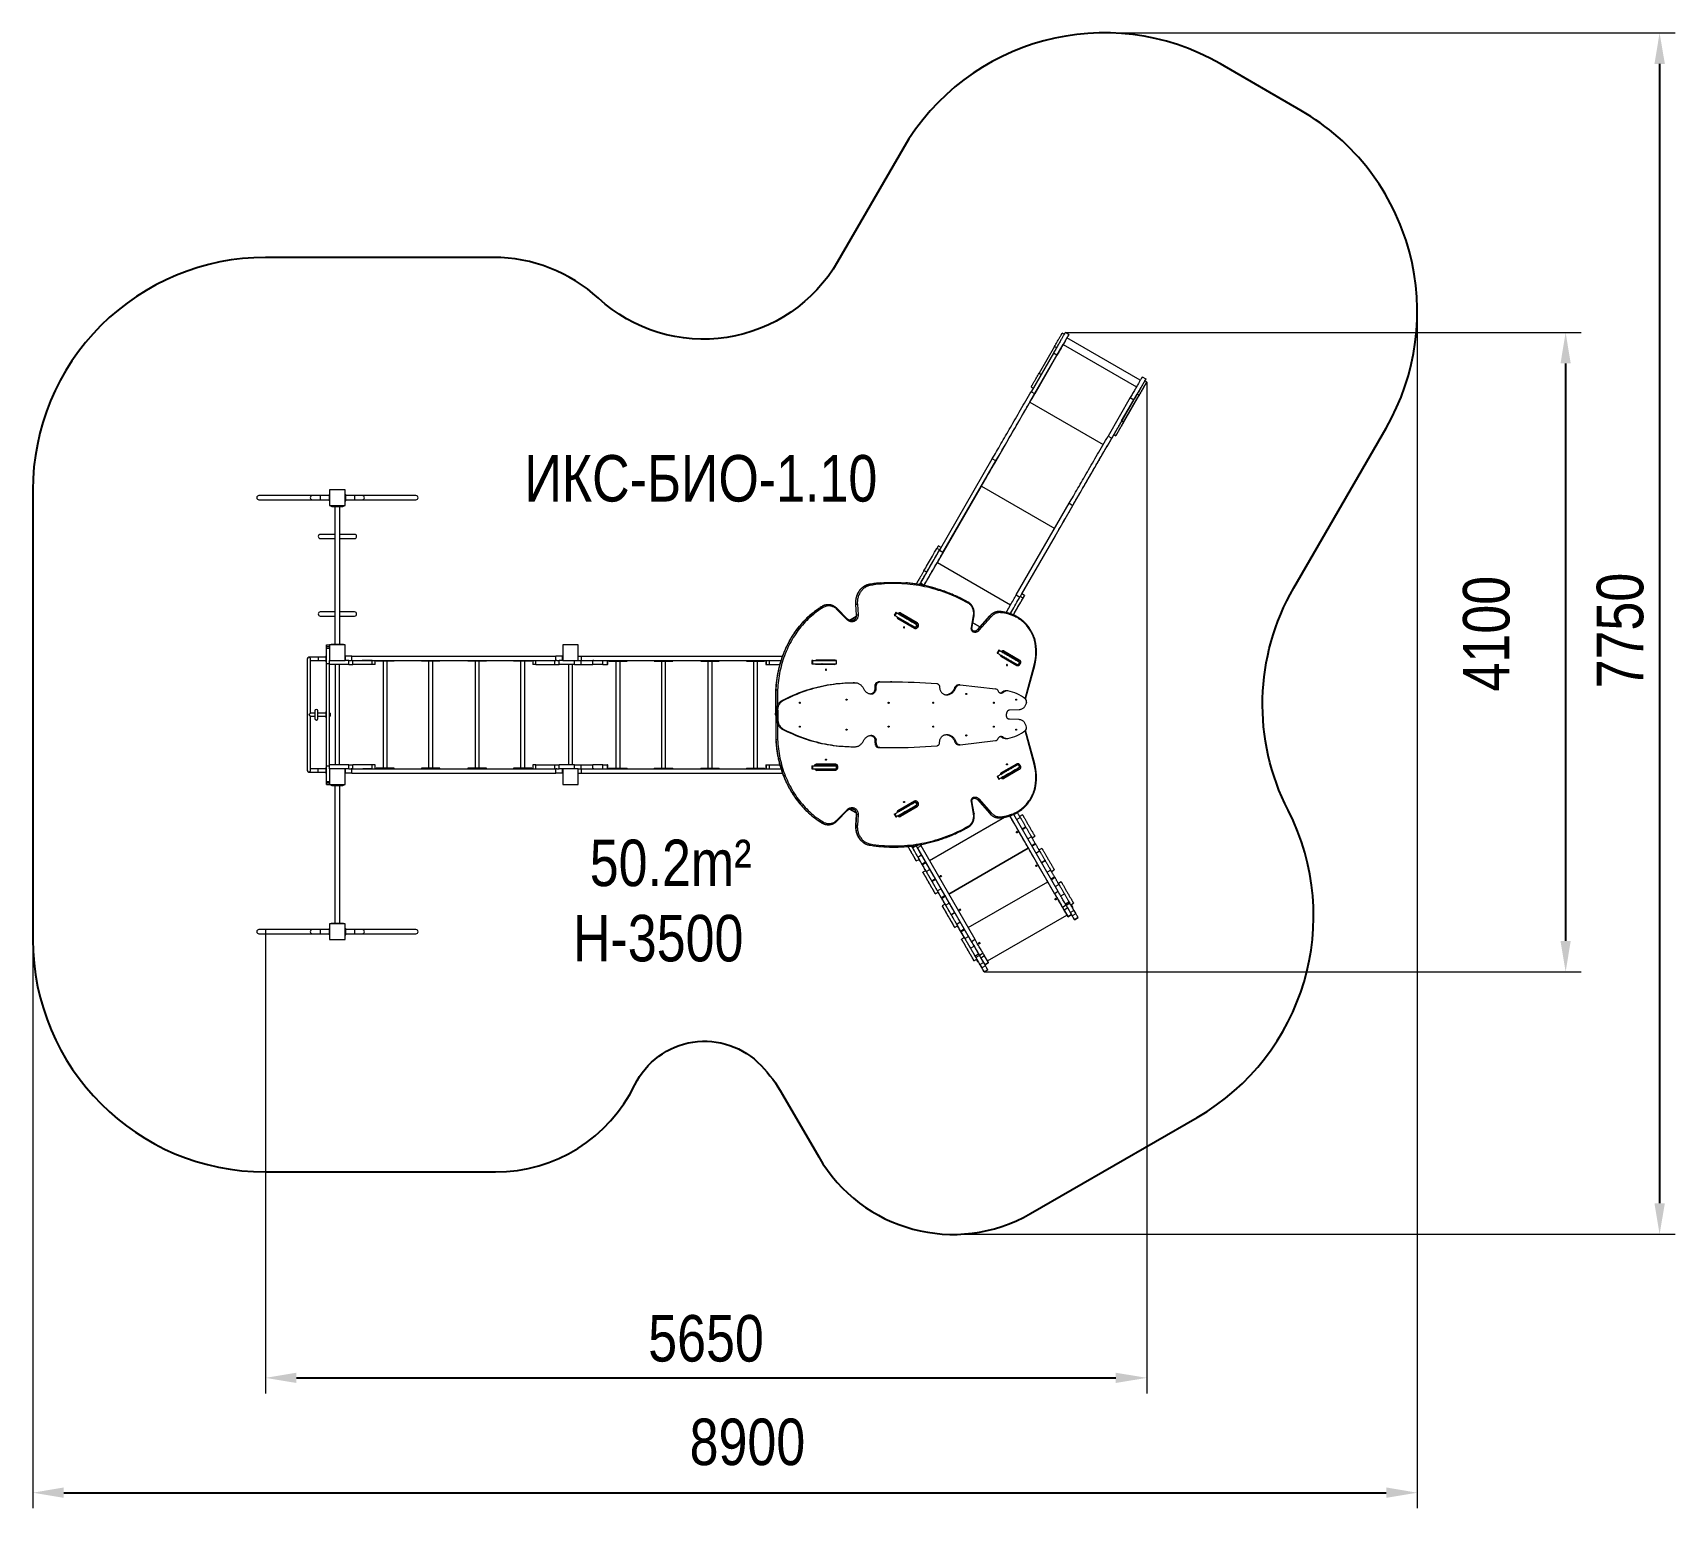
# Model space of a CAD drawing. Header units: millimetres. Extents: x -4497 to 6095, y -4369 to 5149.
import ezdxf

# ---------------------------------------------------------------- set-up
doc = ezdxf.new("R2010")
doc.units = ezdxf.units.MM
for name, color, linetype in [('DiKom', 7, 'Continuous'), ('DIKOM_АРТИКУЛ', 7, 'Continuous'), ('DIKOM_ОБЪЕКТ', 7, 'Continuous'), ('DIKOM_РАЗМЕР_ЗОНА', 7, 'Continuous'), ('DIKOM_РАЗМЕР_ОБЪЕКТА', 7, 'Continuous')]:
    doc.layers.add(name, color=color, linetype=linetype)
doc.styles.add('style1', font='arial.ttf', dxfattribs={"width": 0.8})
doc.dimstyles.new('1-50', dxfattribs={"dimtxt": 300, "dimasz": 200, "dimexe": 100, "dimexo": 0, "dimgap": 100, "dimtad": 1, "dimdec": 0, "dimtxsty": 'style1', "dimcen": 0, "dimclrd": 7, "dimclre": 7, "dimadec": 1, "dimazin": 2, "dimtfac": 1, "dimtdec": 0, "dimtmove": 1, "dimatfit": 3, "dimfxl": 0, "dimlwd": 25, "dimlwe": 18, "dimarcsym": 0})

msp = doc.modelspace()

# ---------------------------------------------------------------- texts
at = {"layer": 'DIKOM_АРТИКУЛ', "color": 7, "linetype": 'Continuous', "lineweight": 15, "insert": (-1326.1, 2425.3), "char_height": 300, "width": 1667.537, "attachment_point": 1, "style": 'style1'}
msp.add_mtext('ИКС-БИО-1.10', dxfattribs=at)
at = {"layer": 'DIKOM_РАЗМЕР_ОБЪЕКТА', "char_height": 300, "width": 5885.531, "attachment_point": 1, "style": 'style1'}
for s, insert in [('50.2m²', (-905.1, -55.8)), ('H-3500', (-1013.3, -541.3))]:
    msp.add_mtext(s, dxfattribs=dict(at, insert=insert))

# ---------------------------------------------------------------- blocks, each defined once
blk = doc.blocks.new('*D15')
at = {"layer": 'Defpoints', "color": 0, "transparency": 16777216}
for p in [(2162, 3216), (1639, -909), (5389, -909)]:
    blk.add_point(p, dxfattribs=at)
at = {"layer": 'DIKOM_РАЗМЕР_ОБЪЕКТА', "color": 7, "lineweight": 18, "transparency": 16777216}
for p, q in [((2162, 3216), (5489, 3216)), ((1639, -909), (5489, -909))]:
    blk.add_line(p, q, dxfattribs=at)
at = {"layer": 'DIKOM_РАЗМЕР_ОБЪЕКТА', "color": 7, "lineweight": 25, "transparency": 16777216}
blk.add_line((5389, 3016), (5389, -709), dxfattribs=at)
at = {"layer": 'DIKOM_РАЗМЕР_ОБЪЕКТА', "color": 7, "transparency": 16777216}
for points in [[(5356, 3016), (5422, 3016), (5389, 3216)], [(5356, -709), (5422, -709), (5389, -909)]]:
    blk.add_solid(points, dxfattribs=at)
at = {"layer": 'DIKOM_РАЗМЕР_ОБЪЕКТА', "color": 0, "transparency": 16777216, "insert": (4879, 1273), "char_height": 300, "attachment_point": 5, "rotation": 90, "style": 'style1'}
blk.add_mtext('4100', dxfattribs=at)
blk = doc.blocks.new('*D16')
at = {"layer": 'Defpoints', "color": 0, "transparency": 16777216}
for p in [(2688, 2896), (-2997, -636), (2688, -3528)]:
    blk.add_point(p, dxfattribs=at)
at = {"layer": 'DIKOM_РАЗМЕР_ОБЪЕКТА', "color": 7, "lineweight": 18, "transparency": 16777216}
for p, q in [((2688, 2896), (2688, -3628)), ((-2997, -636), (-2997, -3628))]:
    blk.add_line(p, q, dxfattribs=at)
at = {"layer": 'DIKOM_РАЗМЕР_ОБЪЕКТА', "color": 7, "lineweight": 25, "transparency": 16777216}
blk.add_line((-2797, -3528), (2488, -3528), dxfattribs=at)
at = {"layer": 'DIKOM_РАЗМЕР_ОБЪЕКТА', "color": 7, "transparency": 16777216}
for points in [[(-2797, -3495), (-2797, -3561), (-2997, -3528)], [(2488, -3495), (2488, -3561), (2688, -3528)]]:
    blk.add_solid(points, dxfattribs=at)
at = {"layer": 'DIKOM_РАЗМЕР_ОБЪЕКТА', "color": 0, "transparency": 16777216, "insert": (-155, -3275), "char_height": 300, "attachment_point": 5, "style": 'style1'}
blk.add_mtext('5650', dxfattribs=at)
blk = doc.blocks.new('*D14')
at = {"layer": 'Defpoints', "color": 0, "transparency": 16777216}
for p in [(2412, 5149), (1438, -2602), (5995, -2602)]:
    blk.add_point(p, dxfattribs=at)
at = {"layer": 'DIKOM_РАЗМЕР_ЗОНА', "color": 7, "lineweight": 18, "transparency": 16777216}
for p, q in [((2412, 5149), (6095, 5149)), ((1438, -2602), (6095, -2602))]:
    blk.add_line(p, q, dxfattribs=at)
at = {"layer": 'DIKOM_РАЗМЕР_ЗОНА', "color": 7, "lineweight": 25, "transparency": 16777216}
blk.add_line((5995, 4949), (5995, -2402), dxfattribs=at)
at = {"layer": 'DIKOM_РАЗМЕР_ЗОНА', "color": 7, "transparency": 16777216}
for points in [[(5962, 4949), (6029, 4949), (5995, 5149)], [(5962, -2402), (6029, -2402), (5995, -2602)]]:
    blk.add_solid(points, dxfattribs=at)
at = {"layer": 'DIKOM_РАЗМЕР_ЗОНА', "color": 0, "transparency": 16777216, "insert": (5742, 1293), "char_height": 300, "attachment_point": 5, "rotation": 90, "style": 'style1'}
blk.add_mtext('7750', dxfattribs=at)
blk = doc.blocks.new('*D13')
at = {"layer": 'Defpoints', "color": 0, "transparency": 16777216}
for p in [(4432, 3349), (-4497, 561), (4432, -4269)]:
    blk.add_point(p, dxfattribs=at)
at = {"layer": 'DIKOM_РАЗМЕР_ЗОНА', "color": 7, "lineweight": 18, "transparency": 16777216}
for p, q in [((4432, 3349), (4432, -4369)), ((-4497, 561), (-4497, -4369))]:
    blk.add_line(p, q, dxfattribs=at)
at = {"layer": 'DIKOM_РАЗМЕР_ЗОНА', "color": 7, "lineweight": 25, "transparency": 16777216}
blk.add_line((-4297, -4269), (4232, -4269), dxfattribs=at)
at = {"layer": 'DIKOM_РАЗМЕР_ЗОНА', "color": 7, "transparency": 16777216}
for points in [[(-4297, -4235), (-4297, -4302), (-4497, -4269)], [(4232, -4235), (4232, -4302), (4432, -4269)]]:
    blk.add_solid(points, dxfattribs=at)
at = {"layer": 'DIKOM_РАЗМЕР_ЗОНА', "color": 0, "transparency": 16777216, "insert": (112, -3943), "char_height": 300, "attachment_point": 5, "style": 'style1'}
blk.add_mtext('8900', dxfattribs=at)

# ---------------------------------------------------------------- dimensions: what is measured, and where the dimension line sits
at = {"layer": 'DIKOM_РАЗМЕР_ЗОНА'}
dim = msp.add_linear_dim(base=(5995.4, -2602.3), p1=(2412.5, 5149.2), p2=(1437.8, -2602.3), angle=90, text='7750', dimstyle='1-50', dxfattribs=at)
dim.commit()
dim.dimension.update_dxf_attribs({"geometry": '*D14', "text_midpoint": (5995.4, 1292.8), "dimtype": 160})
dim = msp.add_linear_dim(base=(4432.1, -4268.7), p1=(-4496.6, 560.7), p2=(4432.1, 3349.2), text='8900', dimstyle='1-50', dxfattribs=at)
dim.commit()
dim.dimension.update_dxf_attribs({"geometry": '*D13', "text_midpoint": (111.5, -4196.2), "dimtype": 160})
at = {"layer": 'DIKOM_РАЗМЕР_ОБЪЕКТА'}
dim = msp.add_linear_dim(base=(5388.9, -909), p1=(2162.2, 3216.3), p2=(1638.6, -909), angle=90, text='4100', dimstyle='1-50', dxfattribs=at)
dim.commit()
dim.dimension.update_dxf_attribs({"geometry": '*D15', "text_midpoint": (5132.4, 1273.4), "dimtype": 160})
dim = msp.add_linear_dim(base=(2687.5, -3528.2), p1=(-2996.6, -636.2), p2=(2687.5, 2896.1), text='5650', dimstyle='1-50', dxfattribs=at)
dim.commit()
dim.dimension.update_dxf_attribs({"geometry": '*D16', "text_midpoint": (-154.5, -3528.2), "dimtype": 160})

# ---------------------------------------------------------------- linework, layer by layer
at = {"layer": 'DiKom', "color": 3}
msp.add_lwpolyline([(-848.7, 3436.6, 0.1879413), (-1525.3, 3700.3), (-2996.6, 3700.3, 0.4142517), (-4496.6, 2200.1), (-4496.2, -699.9, 0.4141754), (-2996.2, -2199.7), (-1512.4, -2199.7, 0.2869932), (-613.2, -1637.3, -0.5240729), (199.6, -1512.4, -0.0586036), (339.2, -1699.7), (571.8, -2102.4, 0.4141849), (1937.8, -2468.3), (3013.3, -1847.4, 0.3993798), (3598.8, 134.6, -0.2543951), (3635.4, 1567.7), (4231, 2599, 0.4142595), (3682.1, 4648.2), (3162.5, 4948.2, 0.4141316), (1113.6, 4399.6), (693.8, 3672.8, -0.47998)], format="xyb", close=True, dxfattribs=at)
at = {"layer": 'DIKOM_ОБЪЕКТ', "color": 7, "linetype": 'Continuous', "lineweight": 15}
for p, q in [((2154.9, 3203.7), (2142, 3211.2)), ((2185.6, 3202.8), (2162.2, 3216.3)), ((2185.6, 3202.8), (2162.2, 3216.3)), ((2162.2, 3216.3), (2162.2, 3216.3)), ((2646, 2908.2), (2173.1, 3181.1)), ((2185.6, 3202.8), (2185.6, 3202.8)), ((1933.8, 2766.6), (2148.6, 3138.6)), ((2085, 3082.6), (1941.6, 2834.1)), ((2092.8, 3126.1), (1992.8, 2952.9)), ((2108.4, 3069.1), (2085, 3082.6)), ((2092.8, 3126.1), (2105.8, 3118.6)), ((2148.6, 3138.6), (2621.4, 2865.6)), ((2108.4, 3069.1), (1965, 2820.6)), ((1942, 2864.8), (1955, 2857.3)), ((1992.8, 2952.9), (2005.8, 2945.4)), ((2658.5, 2929.8), (2681.9, 2916.3)), ((2658.5, 2929.8), (2681.9, 2916.3)), ((2658.5, 2929.8), (2658.5, 2929.8)), ((2687.6, 2896.2), (2674.6, 2903.7)), ((2681.9, 2916.3), (2681.9, 2916.3)), ((1933.8, 2766.6), (2406.6, 2493.6)), ((1965, 2820.6), (1941.6, 2834.1)), ((2581.3, 2796.1), (2437.8, 2547.6)), ((2604.6, 2782.6), (2461.2, 2534.1)), ((2525.4, 2645.4), (2625.4, 2818.6)), ((2536.7, 2634.9), (2636.7, 2808.1)), ((2538.4, 2637.9), (2638.4, 2811.1)), ((2581.3, 2796.1), (2604.6, 2782.6)), ((2638.4, 2811.1), (2625.4, 2818.6)), ((2474.6, 2557.3), (2429.4, 2479)), ((2437.8, 2547.6), (2461.2, 2534.1)), ((2474.6, 2557.3), (2487.6, 2549.8)), ((2538.4, 2637.9), (2525.4, 2645.4)), ((1349.9, 1809.4), (1691.4, 2400.9)), ((1373.3, 1795.9), (1714.8, 2387.4)), ((1714.8, 2387.4), (1691.4, 2400.9)), ((1336.9, 1732.8), (1621.1, 2225.1)), ((1621.1, 2225.1), (2093.9, 1952.1)), ((-2693.6, 2163.8), (-3039, 2163.8)), ((-3039, 2136.8), (-2693.6, 2136.8)), ((-2644.4, 2163.8), (-2693.6, 2163.8)), ((-2693.6, 2136.8), (-2644.4, 2136.8)), ((-2586.4, 2163.8), (-2644.4, 2163.8)), ((-2644.4, 2163.8), (-2644.4, 2136.8)), ((-2644.4, 2136.8), (-2586.4, 2136.8)), ((-2582.4, 2170.3), (-2586.4, 2170.3)), ((-2586.4, 2170.3), (-2586.4, 2130.3)), ((-2582.4, 2130.3), (-2586.4, 2130.3)), ((-2482.4, 2200.3), (-2582.4, 2200.3)), ((-2582.4, 2200.3), (-2582.4, 2100.3)), ((-2482.4, 2100.3), (-2482.4, 2200.3)), ((-2482.4, 2170.3), (-2478.4, 2170.3)), ((-2482.4, 2130.3), (-2478.4, 2130.3)), ((-2478.4, 2130.3), (-2478.4, 2170.3)), ((-2420.3, 2163.8), (-2478.4, 2163.8)), ((-2478.4, 2136.8), (-2420.3, 2136.8)), ((-2371.1, 2163.8), (-2420.3, 2163.8)), ((-2420.3, 2136.8), (-2420.3, 2163.8)), ((-2420.3, 2136.8), (-2371.1, 2136.8)), ((-2025.7, 2163.8), (-2371.1, 2163.8)), ((-2371.1, 2136.8), (-2025.7, 2136.8)), ((-2582.4, 2100.3), (-2482.4, 2100.3)), ((-2572.4, 2094.3), (-2572.4, 2100.3)), ((-2567.4, 2094.3), (-2572.4, 2094.3)), ((-2567.4, 2100.3), (-2567.4, 2094.3)), ((-2567.4, 2094.3), (-2497.4, 2094.3)), ((-2548.4, 2094.3), (-2548.4, 1206.3)), ((-2516.4, 1206.3), (-2516.4, 2094.3)), ((-2497.4, 2094.3), (-2497.4, 2100.3)), ((-2492.4, 2094.3), (-2497.4, 2094.3)), ((-2492.4, 2100.3), (-2492.4, 2094.3)), ((1846.1, 1522.9), (2187.7, 2114.4)), ((1870.2, 1510.7), (2211.1, 2100.9)), ((2187.7, 2114.4), (2211.1, 2100.9)), ((-2548.4, 1913.8), (-2642.9, 1913.8)), ((-2421.9, 1913.8), (-2516.4, 1913.8)), ((-2642.9, 1886.8), (-2548.4, 1886.8)), ((-2516.4, 1886.8), (-2421.9, 1886.8)), ((1352, 1813), (1333.8, 1823.5)), ((1361.4, 1829.4), (1343.2, 1839.9)), ((1373.3, 1795.9), (1349.9, 1809.4)), ((1881.1, 1529.4), (2098, 1905)), ((1336.9, 1732.8), (1809.7, 1459.8)), ((898.7, 1591.3), (898.4, 1591.3)), ((1251.3, 1584.6), (1227.9, 1598.1)), ((1268.9, 1669.2), (1250.7, 1679.7)), ((1846.1, 1522.9), (1869.5, 1509.4)), ((1889.8, 1502.5), (1871.6, 1513)), ((1899.2, 1518.9), (1881, 1529.4)), ((-2548.4, 1413.8), (-2642.9, 1413.8)), ((-2642.9, 1386.8), (-2548.4, 1386.8)), ((-2421.9, 1413.8), (-2516.4, 1413.8)), ((-2516.4, 1386.8), (-2421.9, 1386.8)), ((754.6, 1363.2), (689.2, 1429.8)), ((756.1, 1368.5), (690.7, 1435)), ((813.6, 1383.4), (771.1, 1358.9)), ((771.1, 1358.9), (813.6, 1383.4)), ((809.6, 1463.3), (814.3, 1393.5)), ((815.3, 1393.4), (810.7, 1463.3)), ((821, 1463.8), (825.6, 1394)), ((1069.9, 1409.9), (1059.4, 1391.8)), ((1073.1, 1408), (1062.6, 1389.9)), ((1090.1, 1398.3), (1074.2, 1407.4)), ((1086, 1400.7), (1092.3, 1397)), ((1090.5, 1398.2), (1086.2, 1400.7)), ((1090.5, 1398.2), (1090.5, 1398.2)), ((1090.5, 1398.2), (1108.7, 1387.7)), ((1091, 1400.4), (1198.2, 1337.9)), ((1091.9, 1400.2), (1092.4, 1400.2)), ((1091.9, 1400.2), (1199.1, 1337.7)), ((1092.3, 1397), (1092.3, 1397)), ((1199.6, 1337.7), (1092.4, 1400.2)), ((1098.7, 1406.4), (1205.9, 1344)), ((1108.7, 1387.7), (1108.7, 1387.6)), ((1556.4, 1310.3), (1570.3, 1389.8)), ((1559.9, 1309), (1573.8, 1388.5)), ((1674.7, 1387.6), (1595.5, 1297.9)), ((1596.6, 1298.3), (1675.9, 1388)), ((1684.2, 1382.6), (1605, 1292.9)), ((1742.6, 1415.8), (1742.2, 1415.9)), ((786.2, 1367.5), (786.2, 1367.5)), ((786.2, 1367.5), (786.2, 1367.5)), ((803.3, 1363.7), (802.3, 1363.3)), ((1189.7, 1312.4), (1082.5, 1374.9)), ((1189.8, 1306.4), (1082.6, 1368.9)), ((1097.2, 1369.9), (1095.7, 1367.3)), ((1099, 1368.9), (1097.5, 1366.3)), ((1097.5, 1366.3), (1113.5, 1357)), ((1196, 1312.9), (1206.5, 1331.1)), ((1200.3, 1320.4), (1198.8, 1316.8)), ((1199.1, 1337.7), (1199.6, 1337.7)), ((1202.9, 1324.3), (1199.8, 1317.1)), ((1199.8, 1317.1), (1200.4, 1317.1)), ((1202.9, 1333.1), (1200.3, 1334.6)), ((1200.4, 1317.1), (1203.4, 1324.3)), ((1202.9, 1324.3), (1202.6, 1324.3)), ((1203.4, 1325.7), (1202.9, 1324.3)), ((1202.9, 1324.3), (1203.4, 1324.3)), ((1212.4, 1321.2), (1209.4, 1314)), ((1611.9, 1316.5), (1565.9, 1343.1)), ((1565.9, 1343.1), (1611.9, 1316.5)), ((-2603.4, 1200.3), (-2582.4, 1200.3)), ((-2603.4, 1190.3), (-2603.4, 1200.3)), ((-2603.4, 1190.3), (-2582.4, 1190.3)), ((-2603.4, 1180.3), (-2603.4, 1190.3)), ((-2603.4, 1080.3), (-2603.4, 1180.3)), ((-2603.4, 1180.3), (-2582.4, 1180.3)), ((-2482.4, 1200.3), (-2582.4, 1200.3)), ((-2582.4, 1200.3), (-2582.4, 1100.3)), ((-2572.4, 1200.3), (-2572.4, 1206.3)), ((-2572.4, 1206.3), (-2567.4, 1206.3)), ((-2567.4, 1206.3), (-2567.4, 1200.3)), ((-2567.4, 1206.3), (-2497.4, 1206.3)), ((-2497.4, 1206.3), (-2492.4, 1206.3)), ((-2497.4, 1200.3), (-2497.4, 1206.3)), ((-2492.4, 1206.3), (-2492.4, 1200.3)), ((-2482.4, 1100.3), (-2482.4, 1200.3)), ((-979.3, 1200.3), (-1079.3, 1200.3)), ((-1079.3, 1200.3), (-1079.3, 1100.3)), ((-979.3, 1100.3), (-979.3, 1200.3)), ((1732.9, 1166.9), (1722.4, 1148.7)), ((-2726.9, 1110.3), (-2726.9, 390.3)), ((-2656.4, 1120.8), (-2716.4, 1120.8)), ((-2705.9, 760.7), (-2705.9, 1110.3)), ((-2705.9, 1099.8), (-2656.4, 1099.8)), ((-2606.4, 1120.8), (-2656.4, 1120.8)), ((-2656.4, 1120.8), (-2656.4, 1099.8)), ((-2656.4, 1099.8), (-2606.4, 1099.8)), ((-2603.4, 1130.3), (-2606.4, 1130.3)), ((-2606.4, 1130.3), (-2606.4, 1125.3)), ((-2603.4, 1125.3), (-2606.4, 1125.3)), ((-2606.4, 1125.3), (-2606.4, 1110.3)), ((-2606.4, 1110.3), (-2606.4, 1095.3)), ((-2603.4, 1095.3), (-2606.4, 1095.3)), ((-2606.4, 1095.3), (-2606.4, 1090.3)), ((-2603.4, 1090.3), (-2606.4, 1090.3)), ((-2603.4, 1080.3), (-2582.4, 1080.3)), ((-2603.4, 420.3), (-2603.4, 1080.3)), ((-2582.4, 1080.3), (-2582.4, 1100.3)), ((-2582.4, 1100.3), (-2482.4, 1100.3)), ((-2582.4, 420.3), (-2582.4, 1080.3)), ((-2459.2, 1073.3), (-2582.4, 1073.3)), ((-2545.9, 1073.3), (-2545.9, 427.3)), ((-2518.9, 427.3), (-2518.9, 1073.3)), ((-2459.2, 1100.3), (-2482.4, 1100.3)), ((-2480.9, 1100.3), (-2480.9, 1127.3)), ((-2438.3, 1127.3), (-2480.9, 1127.3)), ((-2459.2, 1073.3), (-2459.2, 1100.3)), ((-2459.2, 1100.3), (-2444.5, 1100.3)), ((-2459.2, 1073.3), (-2431.9, 1073.3)), ((-2438.3, 1100.3), (-2444.5, 1100.3)), ((-2438.3, 1100.3), (-2438.3, 1127.3)), ((-2438.3, 1127.3), (-1123.4, 1127.3)), ((-2438.3, 1100.3), (-1123.4, 1100.3)), ((-2431.9, 1073.3), (-2431.9, 1100.3)), ((-2308.8, 1073.3), (-2431.9, 1073.3)), ((-2308.8, 1100.3), (-2371.9, 1100.3)), ((-2308.8, 1073.3), (-2308.8, 1100.3)), ((-2289.8, 1073.3), (-2308.8, 1073.3)), ((-2289.8, 1073.3), (-2289.8, 1100.3)), ((-2283.1, 1100.3), (-2283.1, 1096.3)), ((-2258, 1096.3), (-2283.1, 1096.3)), ((-2258, 1096.3), (-2258, 1100.3)), ((-2180.7, 1096.3), (-2258, 1096.3)), ((-2238, 1096.3), (-2238, 404.3)), ((-2211, 404.3), (-2211, 1096.3)), ((-2180.7, 1096.3), (-2180.7, 1100.3)), ((-2165.8, 1096.3), (-2180.7, 1096.3)), ((-2165.8, 1096.3), (-2165.8, 1100.3)), ((-1990.6, 1100.3), (-1990.6, 1096.3)), ((-1969, 1096.3), (-1990.6, 1096.3)), ((-1969, 1096.3), (-1969, 1100.3)), ((-1889.2, 1096.3), (-1969, 1096.3)), ((-1944.2, 1096.3), (-1944.2, 404.3)), ((-1917.2, 404.3), (-1917.2, 1096.3)), ((-1889.2, 1096.3), (-1889.2, 1100.3)), ((-1870.8, 1096.3), (-1889.2, 1096.3)), ((-1870.8, 1096.3), (-1870.8, 1100.3)), ((-1690.8, 1100.3), (-1690.8, 1096.3)), ((-1672.4, 1096.3), (-1690.8, 1096.3)), ((-1672.4, 1096.3), (-1672.4, 1100.3)), ((-1592.6, 1096.3), (-1672.4, 1096.3)), ((-1644.4, 1096.3), (-1644.4, 404.3)), ((-1617.4, 404.3), (-1617.4, 1096.3)), ((-1592.6, 1096.3), (-1592.6, 1100.3)), ((-1571.1, 1096.3), (-1592.6, 1096.3)), ((-1571.1, 1096.3), (-1571.1, 1100.3)), ((-1395.8, 1100.3), (-1395.8, 1096.3)), ((-1381, 1096.3), (-1395.8, 1096.3)), ((-1381, 1096.3), (-1381, 1100.3)), ((-1303.7, 1096.3), (-1381, 1096.3)), ((-1350.7, 1096.3), (-1350.7, 404.3)), ((-1323.7, 404.3), (-1323.7, 1096.3)), ((-1303.7, 1096.3), (-1303.7, 1100.3)), ((-1278.5, 1096.3), (-1303.7, 1096.3)), ((-1278.5, 1096.3), (-1278.5, 1100.3)), ((-1271.8, 1100.3), (-1271.8, 1073.3)), ((-1252.8, 1073.3), (-1271.8, 1073.3)), ((-1252.8, 1073.3), (-1252.8, 1100.3)), ((-1252.8, 1100.3), (-1198.4, 1100.3)), ((-1252.8, 1073.3), (-1129.7, 1073.3)), ((-1129.7, 1073.3), (-1129.7, 1100.3)), ((-1129.7, 1073.3), (-1102.4, 1073.3)), ((-1123.4, 1100.3), (-1123.4, 1127.3)), ((-1080.9, 1127.3), (-1123.4, 1127.3)), ((-1117, 1100.3), (-1123.4, 1100.3)), ((-1117, 1100.3), (-1102.4, 1100.3)), ((-1102.4, 1073.3), (-1102.4, 1100.3)), ((-1079.3, 1100.3), (-1102.4, 1100.3)), ((-1002.4, 1073.3), (-1102.4, 1073.3)), ((-1080.9, 1100.3), (-1080.9, 1127.3)), ((-1079.3, 1100.3), (-979.3, 1100.3)), ((-1042.8, 1073.3), (-1042.8, 427.3)), ((-1015.8, 427.3), (-1015.8, 1073.3)), ((-1002.4, 1073.3), (-1002.4, 1100.3)), ((-1002.4, 1073.3), (-961.2, 1073.3)), ((-979.3, 1127.3), (-961.1, 1127.3)), ((-979.3, 1100.3), (-961.2, 1100.3)), ((-961.2, 1073.3), (-961.2, 1100.3)), ((-961.2, 1100.3), (-884.5, 1100.3)), ((-961.2, 1073.3), (-884.5, 1073.3)), ((-961.1, 1127.3), (-961.1, 1100.3)), ((-961.1, 1127.3), (337.9, 1127.3)), ((-884.5, 1073.3), (-884.5, 1100.3)), ((-878.3, 1100.3), (-884.5, 1100.3)), ((-884.5, 1100.3), (328.7, 1100.3)), ((-819.7, 1073.3), (-884.5, 1073.3)), ((-819.7, 1073.3), (-819.7, 1100.3)), ((-819.7, 1073.3), (-790.3, 1073.3)), ((-790.3, 1073.3), (-790.3, 1100.3)), ((-788.2, 1073.3), (-790.3, 1073.3)), ((-788.2, 1073.3), (-788.2, 1100.3)), ((-781.5, 1100.3), (-781.5, 1096.3)), ((-781.5, 1096.3), (-766.7, 1096.3)), ((-766.7, 1100.3), (-766.7, 1096.3)), ((-766.7, 1096.3), (-689.4, 1096.3)), ((-736.4, 1096.3), (-736.4, 404.3)), ((-709.4, 404.3), (-709.4, 1096.3)), ((-689.4, 1100.3), (-689.4, 1096.3)), ((-689.4, 1096.3), (-664.2, 1096.3)), ((-664.2, 1096.3), (-664.2, 1100.3)), ((-489, 1100.3), (-489, 1096.3)), ((-489, 1096.3), (-470.5, 1096.3)), ((-470.5, 1100.3), (-470.5, 1096.3)), ((-470.5, 1096.3), (-390.8, 1096.3)), ((-442.6, 1096.3), (-442.6, 404.3)), ((-415.6, 404.3), (-415.6, 1096.3)), ((-390.8, 1100.3), (-390.8, 1096.3)), ((-390.8, 1096.3), (-369.2, 1096.3)), ((-369.2, 1096.3), (-369.2, 1100.3)), ((-189.2, 1100.3), (-189.2, 1096.3)), ((-189.2, 1096.3), (-167.6, 1096.3)), ((-167.6, 1100.3), (-167.6, 1096.3)), ((-167.6, 1096.3), (-87.9, 1096.3)), ((-142.8, 1096.3), (-142.8, 404.3)), ((-115.8, 404.3), (-115.8, 1096.3)), ((-87.9, 1100.3), (-87.9, 1096.3)), ((-87.9, 1096.3), (-69.5, 1096.3)), ((-69.5, 1096.3), (-69.5, 1100.3)), ((105.8, 1100.3), (105.8, 1096.3)), ((105.8, 1096.3), (131, 1096.3)), ((131, 1100.3), (131, 1096.3)), ((131, 1096.3), (208.3, 1096.3)), ((151, 1096.3), (151, 404.3)), ((178, 404.3), (178, 1096.3)), ((208.3, 1100.3), (208.3, 1096.3)), ((208.3, 1096.3), (223.1, 1096.3)), ((223.1, 1096.3), (223.1, 1100.3)), ((229.8, 1100.3), (229.8, 1073.3)), ((229.8, 1073.3), (232.1, 1073.3)), ((232.1, 1100.3), (232.1, 1073.3)), ((232.1, 1073.3), (251.8, 1073.3)), ((251.8, 1100.3), (251.8, 1073.3)), ((251.8, 1073.3), (320.7, 1073.3)), ((528.1, 1100.1), (528.1, 1079.1)), ((531.9, 1100.1), (531.9, 1079.1)), ((550.6, 1100.1), (554, 1100.1)), ((554, 1100.1), (554, 1100.1)), ((675.1, 1102.4), (555.3, 1102.4)), ((555.3, 1074.4), (555.3, 1074.4)), ((674.6, 1074.4), (555.3, 1074.4)), ((572.2, 1079.1), (572.2, 1076.1)), ((574.8, 1076.1), (574.8, 1079.1)), ((574.8, 1076.1), (592.4, 1076.1)), ((681.8, 1100.1), (678.8, 1100.1)), ((685.9, 1079.1), (685.9, 1100.1)), ((1736.2, 1165), (1725.7, 1146.8)), ((1752.5, 1155.5), (1737.2, 1164.4)), ((1848.7, 1072.6), (1749.8, 1129.7)), ((1848.8, 1066.5), (1749.9, 1123.6)), ((1753, 1155.3), (1755, 1154.1)), ((1755, 1154.1), (1755, 1154.1)), ((1758.2, 1155.2), (1857.5, 1097.9)), ((1760.2, 1126.9), (1758.8, 1124.5)), ((1759.6, 1155), (1759, 1155)), ((1759, 1155), (1858.3, 1097.7)), ((1858.8, 1097.7), (1759.6, 1155)), ((1762, 1125.8), (1760.6, 1123.4)), ((1765.8, 1161.3), (1865.1, 1104)), ((1806.2, 1099.9), (1806.4, 1100.2)), ((1806.3, 1099.7), (1806.5, 1100.1)), ((1838.6, 1105.9), (1838.6, 1105.9)), ((1858.3, 1097.7), (1858.8, 1097.7)), ((1859, 1069.8), (1869.5, 1088)), ((1865.9, 1090.1), (1862.5, 1092.1)), ((1871.3, 1080.3), (1867.9, 1073.3)), ((1903.2, 853.1), (1961.3, 1070)), ((1906.3, 850.4), (1964.6, 1068.1)), ((802, 956.8), (794.2, 956.8)), ((965.7, 961.9), (957.9, 961.9)), ((1042.9, 962.7), (1035.2, 962.7)), ((295.2, 911.3), (295.2, 750.4)), ((296.3, 750.4), (296.3, 911.3)), ((306.6, 911.1), (306.6, 750.4)), ((914.8, 884.3), (907.1, 884.3)), ((942.7, 914.8), (934.9, 914.8)), ((943, 932.2), (935.2, 932.2)), ((1457, 924.3), (1449.2, 924.3)), ((1482.1, 943.6), (1474.3, 943.6)), ((1484.8, 943.4), (1711.8, 917.2)), ((1761, 894.1), (1753.2, 894.1)), ((1788.9, 904.1), (1781.1, 904.1)), ((-2677.6, 760.8), (-2705.9, 760.8)), ((-2677.6, 775.3), (-2677.6, 725.3)), ((-2658.6, 725.3), (-2658.6, 775.3)), ((-2606.4, 760.8), (-2658.6, 760.8)), ((-2603.4, 770.3), (-2606.4, 770.3)), ((-2606.4, 770.3), (-2606.4, 765.3)), ((-2603.4, 765.3), (-2606.4, 765.3)), ((-2606.4, 765.3), (-2606.4, 735.3)), ((-2578.8, 760), (-2582.4, 760)), ((295.2, 750), (295.2, 589)), ((296.3, 750), (296.3, 589)), ((300.1, 750), (298.8, 750)), ((307.9, 778.6), (300.1, 778.6)), ((300.1, 778.6), (300.1, 721.8)), ((307.9, 778.6), (307.9, 721.8)), ((343.4, 842.5), (335.6, 842.5)), ((1783.1, 744.2), (1783.1, 756.2)), ((1864.4, 781.8), (1801.4, 779.2)), ((1911.2, 829.5), (1909.2, 821.8)), ((-2705.9, 390.3), (-2705.9, 739.8)), ((-2705.9, 739.8), (-2677.6, 739.8)), ((-2658.6, 739.8), (-2606.4, 739.8)), ((-2603.4, 735.3), (-2606.4, 735.3)), ((-2606.4, 735.3), (-2606.4, 730.3)), ((-2603.4, 730.3), (-2606.4, 730.3)), ((-2582.4, 741), (-2578.7, 741)), ((307.9, 721.8), (300.1, 721.8)), ((306.6, 690.2), (306.6, 589.2)), ((343.4, 657.9), (335.6, 657.9)), ((1864.4, 718.5), (1801.4, 721.2)), ((1961.3, 430.4), (1903.2, 647.3)), ((1964.6, 432.4), (1906.3, 650)), ((1911.2, 670.8), (1909.2, 678.6)), ((794.2, 543.5), (802, 543.5)), ((914.8, 616), (907.1, 616)), ((942.7, 585.5), (934.9, 585.5)), ((943, 568.1), (935.2, 568.1)), ((965.7, 538.5), (957.9, 538.5)), ((1035.2, 537.6), (1042.9, 537.6)), ((1457, 576), (1449.2, 576)), ((1474.3, 556.8), (1482.1, 556.8)), ((1484.8, 556.9), (1711.8, 583.1)), ((1761, 606.3), (1753.2, 606.3)), ((1781.1, 596.2), (1788.9, 596.2)), ((-2459.2, 427.3), (-2582.4, 427.3)), ((-2459.2, 400.3), (-2459.2, 427.3)), ((-2459.2, 427.3), (-2431.9, 427.3)), ((-2431.9, 400.3), (-2431.9, 427.3)), ((-2308.8, 427.3), (-2431.9, 427.3)), ((-2308.8, 400.3), (-2308.8, 427.3)), ((-2289.8, 427.3), (-2308.8, 427.3)), ((-2289.8, 400.3), (-2289.8, 427.3)), ((-1271.8, 427.3), (-1271.8, 400.3)), ((-1252.8, 427.3), (-1271.8, 427.3)), ((-1252.8, 400.3), (-1252.8, 427.3)), ((-1252.8, 427.3), (-1129.7, 427.3)), ((-1129.7, 400.3), (-1129.7, 427.3)), ((-1129.7, 427.3), (-1102.4, 427.3)), ((-1102.4, 400.3), (-1102.4, 427.3)), ((-1002.4, 427.3), (-1102.4, 427.3)), ((-1002.4, 400.3), (-1002.4, 427.3)), ((-1002.4, 427.3), (-961.2, 427.3)), ((-961.2, 400.3), (-961.2, 427.3)), ((-961.2, 427.3), (-884.5, 427.3)), ((-884.5, 400.3), (-884.5, 427.3)), ((-819.7, 427.3), (-884.5, 427.3)), ((-819.7, 400.3), (-819.7, 427.3)), ((-819.7, 427.3), (-790.3, 427.3)), ((-790.3, 400.3), (-790.3, 427.3)), ((-788.2, 427.3), (-790.3, 427.3)), ((-788.2, 400.3), (-788.2, 427.3)), ((229.8, 427.3), (229.8, 400.3)), ((229.8, 427.3), (232.1, 427.3)), ((232.1, 427.3), (232.1, 400.3)), ((232.1, 427.3), (251.8, 427.3)), ((251.8, 427.3), (251.8, 400.3)), ((251.8, 427.3), (320.7, 427.3)), ((675.1, 426), (555.3, 426)), ((559, 433), (678.8, 433)), ((572.2, 424.3), (572.2, 421.3)), ((574.8, 424.3), (572.2, 424.3)), ((574.8, 424.3), (574.8, 421.3)), ((592.4, 424.3), (574.8, 424.3)), ((675.1, 426), (674.6, 426)), ((1749.8, 370.7), (1848.7, 427.8)), ((1749.9, 376.8), (1848.8, 433.9)), ((1869.5, 412.4), (1859, 430.6)), ((1867.9, 427.1), (1871.3, 420.1)), ((-2716.4, 379.8), (-2656.4, 379.8)), ((-2656.4, 400.8), (-2705.9, 400.8)), ((-2606.4, 400.8), (-2656.4, 400.8)), ((-2656.4, 379.8), (-2656.4, 400.8)), ((-2656.4, 379.8), (-2606.4, 379.8)), ((-2603.4, 410.3), (-2606.4, 410.3)), ((-2606.4, 410.3), (-2606.4, 405.3)), ((-2603.4, 405.3), (-2606.4, 405.3)), ((-2606.4, 405.3), (-2606.4, 390.3)), ((-2606.4, 390.3), (-2606.4, 375.3)), ((-2603.4, 375.3), (-2606.4, 375.3)), ((-2606.4, 375.3), (-2606.4, 370.3)), ((-2603.4, 370.3), (-2606.4, 370.3)), ((-2603.4, 420.3), (-2582.4, 420.3)), ((-2603.4, 320.3), (-2603.4, 420.3)), ((-2603.4, 320.3), (-2582.4, 320.3)), ((-2603.4, 310.3), (-2603.4, 320.3)), ((-2582.4, 400.3), (-2582.4, 420.3)), ((-2482.4, 400.3), (-2582.4, 400.3)), ((-2582.4, 400.3), (-2582.4, 300.3)), ((-2459.2, 400.3), (-2482.4, 400.3)), ((-2482.4, 300.3), (-2482.4, 400.3)), ((-2480.9, 373.3), (-2480.9, 400.3)), ((-2438.3, 373.3), (-2480.9, 373.3)), ((-2459.2, 400.3), (-2444.6, 400.3)), ((-2438.3, 400.3), (-2444.6, 400.3)), ((-2438.3, 373.3), (-2438.3, 400.3)), ((-2438.3, 400.3), (-1123.4, 400.3)), ((-2438.3, 373.3), (-1123.4, 373.3)), ((-2308.8, 400.3), (-2368.5, 400.3)), ((-2283.1, 404.3), (-2283.1, 400.3)), ((-2258, 404.3), (-2283.1, 404.3)), ((-2258, 400.3), (-2258, 404.3)), ((-2180.7, 404.3), (-2258, 404.3)), ((-2180.7, 400.3), (-2180.7, 404.3)), ((-2165.8, 404.3), (-2180.7, 404.3)), ((-2165.8, 400.3), (-2165.8, 404.3)), ((-1990.6, 404.3), (-1990.6, 400.3)), ((-1969, 404.3), (-1990.6, 404.3)), ((-1969, 400.3), (-1969, 404.3)), ((-1889.2, 404.3), (-1969, 404.3)), ((-1889.2, 400.3), (-1889.2, 404.3)), ((-1870.8, 404.3), (-1889.2, 404.3)), ((-1870.8, 400.3), (-1870.8, 404.3)), ((-1690.8, 404.3), (-1690.8, 400.3)), ((-1672.4, 404.3), (-1690.8, 404.3)), ((-1672.4, 400.3), (-1672.4, 404.3)), ((-1592.6, 404.3), (-1672.4, 404.3)), ((-1592.6, 400.3), (-1592.6, 404.3)), ((-1571.1, 404.3), (-1592.6, 404.3)), ((-1571.1, 400.3), (-1571.1, 404.3)), ((-1395.8, 404.3), (-1395.8, 400.3)), ((-1381, 404.3), (-1395.8, 404.3)), ((-1381, 400.3), (-1381, 404.3)), ((-1303.7, 404.3), (-1381, 404.3)), ((-1303.7, 400.3), (-1303.7, 404.3)), ((-1278.5, 404.3), (-1303.7, 404.3)), ((-1278.5, 400.3), (-1278.5, 404.3)), ((-1252.8, 400.3), (-1198.4, 400.3)), ((-1123.4, 373.3), (-1123.4, 400.3)), ((-1117, 400.3), (-1123.4, 400.3)), ((-1080.9, 373.3), (-1123.4, 373.3)), ((-1117, 400.3), (-1102.4, 400.3)), ((-1079.3, 400.3), (-1102.4, 400.3)), ((-1080.9, 373.3), (-1080.9, 400.3)), ((-979.3, 400.3), (-1079.3, 400.3)), ((-1079.3, 400.3), (-1079.3, 300.3)), ((-979.3, 400.3), (-961.2, 400.3)), ((-979.3, 300.3), (-979.3, 400.3)), ((-979.3, 373.3), (-961.1, 373.3)), ((-961.2, 400.3), (-884.5, 400.3)), ((-961.1, 400.3), (-961.1, 373.3)), ((-961.1, 373.3), (337.9, 373.3)), ((-878.3, 400.3), (-884.5, 400.3)), ((-884.5, 400.3), (328.7, 400.3)), ((-781.5, 404.3), (-781.5, 400.3)), ((-781.5, 404.3), (-766.7, 404.3)), ((-766.7, 404.3), (-766.7, 400.3)), ((-766.7, 404.3), (-689.4, 404.3)), ((-689.4, 404.3), (-689.4, 400.3)), ((-689.4, 404.3), (-664.2, 404.3)), ((-664.2, 400.3), (-664.2, 404.3)), ((-489, 404.3), (-489, 400.3)), ((-489, 404.3), (-470.5, 404.3)), ((-470.5, 404.3), (-470.5, 400.3)), ((-470.5, 404.3), (-390.8, 404.3)), ((-390.8, 404.3), (-390.8, 400.3)), ((-390.8, 404.3), (-369.2, 404.3)), ((-369.2, 400.3), (-369.2, 404.3)), ((-189.2, 404.3), (-189.2, 400.3)), ((-189.2, 404.3), (-167.6, 404.3)), ((-167.6, 404.3), (-167.6, 400.3)), ((-167.6, 404.3), (-87.9, 404.3)), ((-87.9, 404.3), (-87.9, 400.3)), ((-87.9, 404.3), (-69.5, 404.3)), ((-69.5, 400.3), (-69.5, 404.3)), ((105.8, 404.3), (105.8, 400.3)), ((105.8, 404.3), (131, 404.3)), ((131, 404.3), (131, 400.3)), ((131, 404.3), (208.3, 404.3)), ((208.3, 404.3), (208.3, 400.3)), ((208.3, 404.3), (223.1, 404.3)), ((223.1, 400.3), (223.1, 404.3)), ((528.1, 421.3), (528.1, 400.3)), ((528.1, 421.3), (531.9, 421.3)), ((528.1, 400.3), (531.9, 400.3)), ((531.9, 421.3), (531.9, 400.3)), ((531.9, 421.3), (685.9, 421.3)), ((531.9, 400.3), (685.9, 400.3)), ((555.3, 398), (675.1, 398)), ((674.6, 398), (555.3, 398)), ((678.8, 391), (559, 391)), ((675.1, 398), (674.6, 398)), ((685.9, 400.3), (685.9, 421.3)), ((693.3, 408), (685.9, 408)), ((693.3, 416), (693.3, 408)), ((1722.4, 351.7), (1732.9, 333.5)), ((1725.7, 353.6), (1736.2, 335.4)), ((1752.5, 344.9), (1737.2, 336)), ((1745.8, 365.3), (1760.2, 373.6)), ((1753, 345.1), (1755, 346.3)), ((1857.5, 402.5), (1758.2, 345.2)), ((1758.8, 375.9), (1760.2, 373.5)), ((1858.3, 402.7), (1759, 345.4)), ((1759, 345.4), (1759.6, 345.4)), ((1759.6, 345.4), (1858.8, 402.7)), ((1760.6, 377), (1762, 374.6)), ((1865.1, 396.5), (1765.8, 339.2)), ((1806, 400.1), (1806.5, 400.4)), ((1806.5, 400.4), (1806.3, 400.7)), ((1806.5, 400.4), (1806.5, 400.3)), ((1858.8, 402.7), (1858.3, 402.7)), ((1865.9, 410.3), (1862.5, 408.3)), ((-2603.4, 310.3), (-2582.4, 310.3)), ((-2603.4, 300.3), (-2603.4, 310.3)), ((-2603.4, 300.3), (-2582.4, 300.3)), ((-2582.4, 300.3), (-2482.4, 300.3)), ((-2572.4, 294.3), (-2572.4, 300.3)), ((-2567.4, 294.3), (-2572.4, 294.3)), ((-2567.4, 300.3), (-2567.4, 294.3)), ((-2567.4, 294.3), (-2497.4, 294.3)), ((-2548.4, 294.3), (-2548.4, -593.7)), ((-2516.4, -593.7), (-2516.4, 294.3)), ((-2497.4, 294.3), (-2497.4, 300.3)), ((-2492.4, 294.3), (-2497.4, 294.3)), ((-2492.4, 300.3), (-2492.4, 294.3)), ((-1079.3, 300.3), (-979.3, 300.3)), ((689.2, 70.6), (754.6, 137.1)), ((690.7, 65.3), (756.1, 131.9)), ((771.2, 141.6), (813.6, 117.1)), ((813.6, 117.2), (771.3, 141.6)), ((786.2, 133), (786.2, 133)), ((786.2, 133), (786.2, 133)), ((802.3, 137), (803.3, 136.7)), ((814.3, 106.9), (809.6, 37)), ((815.3, 106.9), (810.7, 37.1)), ((825.6, 106.4), (821, 36.5)), ((1059.4, 108.6), (1069.9, 90.4)), ((1062.6, 110.5), (1073.1, 92.3)), ((1082.5, 125.5), (1189.7, 187.9)), ((1082.6, 131.5), (1189.8, 194)), ((1198.2, 162.5), (1091, 100)), ((1199.1, 162.7), (1091.9, 100.2)), ((1092.4, 100.2), (1199.6, 162.7)), ((1095.7, 133.1), (1097.2, 130.5)), ((1097.5, 134.1), (1113.5, 143.4)), ((1097.5, 134.1), (1099, 131.5)), ((1205.9, 156.4), (1098.7, 93.9)), ((1206.5, 169.3), (1196, 187.5)), ((1198.8, 183.6), (1200.3, 180)), ((1199.6, 162.7), (1199.1, 162.7)), ((1200.4, 183.2), (1199.8, 183.2)), ((1199.8, 183.2), (1202.9, 176.1)), ((1202.9, 167.3), (1200.3, 165.8)), ((1203.4, 176.1), (1200.4, 183.2)), ((1202.6, 176.1), (1202.9, 176.1)), ((1203.4, 176.1), (1202.9, 176.1)), ((1202.9, 176.1), (1203.4, 174.7)), ((1209.4, 186.4), (1212.4, 179.2)), ((1570.3, 110.6), (1556.4, 190.1)), ((1573.8, 111.9), (1559.9, 191.4)), ((1595.5, 202.5), (1674.7, 112.8)), ((1596.6, 202.1), (1675.9, 112.4)), ((1605, 207.5), (1684.2, 117.8)), ((2116.7, -391.1), (1829.2, 106.9)), ((1090.1, 102.1), (1074.2, 92.9)), ((1086, 99.7), (1092.3, 103.4)), ((1092.4, 100.2), (1091.9, 100.2)), ((1286.4, -190.8), (1770.6, 88.7)), ((1286.4, -190.8), (1770.6, 88.7)), ((1742.2, 84.5), (1742.6, 84.6)), ((1803.6, 97.2), (2093.3, -404.6)), ((1823.5, 62.7), (1823.5, 62.7)), ((1823.5, 62.7), (1823.5, 62.7)), ((1847.9, 74.5), (1871.3, 88)), ((1847.9, 74.5), (1871.3, 88)), ((1859.5, 0.4), (1856.5, 5.6)), ((1886, 104.5), (1867.8, 94)), ((1871.3, 88), (1871.3, 88)), ((1882.9, 13.9), (1906.3, 27.4)), ((1884.9, 10.4), (1908.3, 23.9)), ((1906.3, 27.4), (1908.3, 23.9)), ((898.4, -90.9), (898.7, -91)), ((1175.6, -107), (1199, -93.5)), ((1177.1, -109.6), (1200.5, -96.1)), ((1199, -93.5), (1198.6, -92.8)), ((1198.6, -92.8), (1199, -93.5)), ((1199, -93.5), (1200.5, -96.1)), ((1231.6, -96), (1208.2, -109.5)), ((1580.7, -700.6), (1231.6, -96)), ((1892.5, -56.8), (1892.5, -56.8)), ((1921.5, -107), (1919.5, -103.6)), ((1943.3, -36.7), (1919.9, -50.2)), ((1944.9, -93.5), (1968.3, -80)), ((1947.8, -44.5), (1966, -34)), ((1971.3, -85.2), (1947.9, -98.7)), ((1968.3, -80), (1971.3, -85.2)), ((1175.6, -107), (1177.1, -109.6)), ((1201.3, -193.5), (1219.5, -183)), ((1208.2, -109.5), (1557.3, -714.1)), ((1235.5, -156.7), (1212.1, -170.2)), ((1212.1, -170.2), (1212.1, -170.2)), ((1220.1, -184.1), (1220.1, -184.1)), ((1232, -150.6), (1232, -150.6)), ((1237.1, -213.5), (1260.5, -200)), ((1263.5, -205.2), (1240.1, -218.7)), ((1260.5, -200), (1263.5, -205.2)), ((1410.9, -406.5), (1923.5, -110.5)), ((1410.9, -406.5), (1923.5, -110.5)), ((1923.6, -110.5), (1410.9, -406.5)), ((1948.5, -153.8), (1948.5, -153.8)), ((1948.5, -153.8), (1948.5, -153.8)), ((1972.9, -142), (1996.3, -128.5)), ((1972.9, -142), (1996.3, -128.5)), ((1984.5, -216.1), (1981.5, -210.9)), ((2011, -112), (1992.8, -122.5)), ((1996.3, -128.5), (1996.3, -128.5)), ((2007.9, -202.7), (2031.3, -189.2)), ((2009.4, -205.3), (2032.8, -191.8)), ((2031.3, -189.2), (2032.8, -191.8)), ((1237.1, -213.5), (1240.1, -218.7)), ((1261.6, -256), (1243.4, -266.5)), ((1258.6, -250.8), (1258.6, -250.8)), ((1258.6, -250.8), (1258.6, -250.8)), ((1261.6, -256), (1261.2, -255.4)), ((1265.1, -262), (1288.5, -248.5)), ((1265.1, -262), (1288.5, -248.5)), ((1265.1, -262), (1265.1, -262)), ((1288.5, -248.5), (1288.5, -248.5)), ((1300.1, -322.6), (1323.5, -309.1)), ((1302.1, -326.1), (1325.5, -312.6)), ((1323.5, -309.1), (1320.5, -303.9)), ((1323.5, -309.1), (1325.5, -312.6)), ((2017.5, -273.3), (2017.5, -273.3)), ((2067.8, -252.4), (2044.4, -265.9)), ((2069.4, -309.2), (2092.8, -295.7)), ((2095.8, -300.9), (2072.4, -314.4)), ((2072.8, -261.1), (2091, -250.6)), ((2092.8, -295.7), (2095.8, -300.9)), ((1300.1, -322.6), (1302.1, -326.1)), ((1323.4, -405), (1341.6, -394.5)), ((1360.5, -373.2), (1337.1, -386.7)), ((1337.1, -386.7), (1337.1, -386.7)), ((1341.6, -394.5), (1341.6, -394.5)), ((1341.6, -394.5), (1341.6, -394.5)), ((1341.6, -394.5), (1341.6, -394.5)), ((1344.6, -399.7), (1344.6, -399.7)), ((1356.5, -366.3), (1356.5, -366.3)), ((1362.1, -430), (1385.5, -416.5)), ((1388.5, -421.7), (1365.1, -435.2)), ((1385.5, -416.5), (1388.5, -421.7)), ((1535.9, -623), (2048.5, -327)), ((1535.9, -623), (2048.5, -327)), ((2046, -322.7), (2044.5, -320.1)), ((2073, -369.5), (2073, -369.5)), ((2073, -369.5), (2073, -369.5)), ((2116.7, -391.1), (2093.3, -404.6)), ((2097.4, -357.7), (2120.8, -344.2)), ((2097.4, -357.7), (2120.8, -344.2)), ((2135.5, -327.6), (2117.3, -338.1)), ((2120.8, -344.2), (2120.8, -344.2)), ((2133, -419.2), (2156.3, -405.7)), ((1362.1, -430), (1365.1, -435.2)), ((1386.6, -472.5), (1368.4, -483)), ((1383.6, -467.3), (1383.6, -467.3)), ((1383.6, -467.3), (1383.6, -467.3)), ((1386.6, -472.5), (1386.2, -471.9)), ((1390.1, -478.5), (1413.5, -465)), ((1390.1, -478.5), (1413.5, -465)), ((1390.1, -478.5), (1390.1, -478.5)), ((1413.5, -465), (1413.5, -465)), ((1425.1, -539.2), (1448.5, -525.7)), ((1426.6, -541.8), (1450, -528.3)), ((1448.5, -525.6), (1445.5, -520.4)), ((1448.5, -525.7), (1450, -528.3)), ((2109, -431.8), (2106, -426.6)), ((2142, -489), (2142, -489)), ((2142, -489), (2142, -489)), ((2167.7, -479.3), (2144.3, -492.8)), ((2177.7, -496.7), (2154.3, -510.2)), ((2154.3, -510.2), (2178.7, -552.4)), ((2162.4, -470.2), (2185.8, -456.7)), ((2191.2, -466.1), (2167.8, -479.6)), ((2202, -538.9), (2177.7, -496.7)), ((2185.8, -456.7), (2191.2, -466.1)), ((2194.3, -525.4), (2217.7, -511.9)), ((2197.3, -476.7), (2215.5, -466.2)), ((2199.9, -475.2), (2209.9, -492.6)), ((2209.9, -492.6), (2207.3, -494.1)), ((2209.9, -492.6), (2207.3, -494.1)), ((2209.9, -492.6), (2209.9, -492.6)), ((2217.7, -511.9), (2230.2, -533.7)), ((-2582.4, -629.7), (-2586.4, -629.7)), ((-2586.4, -629.7), (-2586.4, -669.7)), ((-2482.4, -599.7), (-2582.4, -599.7)), ((-2582.4, -599.7), (-2582.4, -699.7)), ((-2572.4, -599.7), (-2572.4, -593.7)), ((-2572.4, -593.7), (-2567.4, -593.7)), ((-2567.4, -593.7), (-2567.4, -599.7)), ((-2567.4, -593.7), (-2497.4, -593.7)), ((-2497.4, -593.7), (-2492.4, -593.7)), ((-2497.4, -599.7), (-2497.4, -593.7)), ((-2492.4, -593.7), (-2492.4, -599.7)), ((-2482.4, -699.7), (-2482.4, -599.7)), ((-2482.4, -629.7), (-2478.4, -629.7)), ((-2478.4, -669.7), (-2478.4, -629.7)), ((1425.1, -539.2), (1426.6, -541.8)), ((1448.4, -621.6), (1466.6, -611.1)), ((1485, -588.9), (1461.6, -602.4)), ((1461.6, -602.4), (1461.6, -602.4)), ((1466.6, -611.1), (1466.6, -611.1)), ((1466.6, -611.1), (1466.6, -611.1)), ((1466.6, -611.1), (1466.6, -611.1)), ((1469.6, -616.3), (1469.6, -616.3)), ((1481.5, -582.8), (1481.5, -582.8)), ((1486.6, -645.7), (1510, -632.2)), ((1510, -632.2), (1513, -637.4)), ((1660.4, -838.7), (2173, -542.7)), ((1660.4, -838.7), (2173, -542.7)), ((2202, -538.9), (2178.7, -552.4)), ((2179, -553), (2202.4, -539.5)), ((2197.6, -531.2), (2206.9, -547.2)), ((2230.2, -533.7), (2206.9, -547.2)), ((2221.4, -572.5), (2244.8, -559)), ((2244.8, -559), (2221.4, -572.5)), ((2221.4, -572.5), (2221.4, -572.5)), ((2244.8, -559), (2244.8, -559)), ((-2693.6, -636.2), (-3039, -636.2)), ((-3039, -663.2), (-2693.6, -663.2)), ((-2644.4, -636.2), (-2693.6, -636.2)), ((-2693.6, -663.2), (-2644.4, -663.2)), ((-2586.4, -636.2), (-2644.4, -636.2)), ((-2644.4, -636.2), (-2644.4, -663.2)), ((-2644.4, -663.2), (-2586.4, -663.2)), ((-2582.4, -669.7), (-2586.4, -669.7)), ((-2582.4, -699.7), (-2482.4, -699.7)), ((-2482.4, -669.7), (-2478.4, -669.7)), ((-2420.3, -636.2), (-2478.4, -636.2)), ((-2478.4, -663.2), (-2420.3, -663.2)), ((-2371.1, -636.2), (-2420.3, -636.2)), ((-2420.3, -663.2), (-2420.3, -636.2)), ((-2420.3, -663.2), (-2371.1, -663.2)), ((-2025.7, -636.2), (-2371.1, -636.2)), ((-2371.1, -663.2), (-2025.7, -663.2)), ((1486.6, -645.7), (1489.6, -650.9)), ((1513, -637.4), (1489.6, -650.9)), ((1511.1, -688.1), (1492.9, -698.6)), ((1508.1, -683), (1508.1, -683)), ((1508.1, -683), (1508.1, -683)), ((1514.6, -694.2), (1538, -680.7)), ((1514.6, -694.2), (1538, -680.7)), ((1514.6, -694.2), (1514.6, -694.2)), ((1538, -680.7), (1538, -680.7)), ((1580.7, -700.6), (1557.3, -714.1)), ((1573, -741.3), (1570, -736.1)), ((1550.1, -755.7), (1573.5, -742.2)), ((1572.9, -837.2), (1591.1, -826.7)), ((1579.6, -806.7), (1603, -793.2)), ((1579.6, -806.7), (1585, -816.1)), ((1608.3, -802.6), (1585, -816.1)), ((1598.5, -845.6), (1588.5, -828.2)), ((1598.5, -845.6), (1588.5, -828.2)), ((1591.1, -826.7), (1591.1, -826.7)), ((1591.1, -826.7), (1591.1, -826.7)), ((1591.1, -826.7), (1591.1, -826.7)), ((1594.1, -831.9), (1594.1, -831.9)), ((1601.1, -844.1), (1598.5, -845.6)), ((1601.1, -844.1), (1598.5, -845.6)), ((1598.5, -845.6), (1598.5, -845.6)), ((1603, -793.2), (1608.3, -802.6)), ((1606, -798.5), (1606, -798.5)), ((1631.6, -788.8), (1608.2, -802.3)), ((1641.6, -806.2), (1618.3, -819.7)), ((1618.3, -819.7), (1638.2, -854.2)), ((1666, -848.4), (1641.6, -806.2)), ((1611.4, -861.9), (1634.8, -848.4)), ((1611.4, -861.9), (1624, -883.7)), ((1647.4, -870.2), (1624, -883.7)), ((1634.8, -848.4), (1647.4, -870.2)), ((1638.6, -909), (1662, -895.5)), ((1662, -895.5), (1638.6, -909)), ((1638.6, -909), (1638.6, -909)), ((1666, -848.4), (1642.6, -861.9)), ((1642.9, -862.5), (1666.3, -849)), ((1662, -895.5), (1662, -895.5))]:
    msp.add_line(p, q, dxfattribs=at)
at = {"layer": 'DIKOM_ОБЪЕКТ', "color": 7, "linetype": 'Continuous', "lineweight": 15, "flags": 128}
for points in [[(2162.2, 3216.3), (2162.2, 3216.1), (2161.9, 3215.7), (2161.4, 3214.9), (2160.8, 3213.8), (2159.9, 3212.3), (2158.9, 3210.6), (2157.8, 3208.6), (2156.4, 3206.2), (2154.9, 3203.6), (2153.2, 3200.6), (2151.3, 3197.4), (2149.3, 3193.9), (2147.2, 3190.2), (2144.8, 3186.2), (2142.4, 3181.9), (2139.8, 3177.4), (2137.1, 3172.7), (2134.2, 3167.7), (2131.2, 3162.6), (2128.1, 3157.2), (2124.9, 3151.7), (2121.6, 3146), (2118.2, 3140.1), (2114.8, 3134.1), (2111.2, 3128), (2107.6, 3121.7), (2103.9, 3115.4), (2100.2, 3108.9), (2096.5, 3102.4), (2092.7, 3095.8), (2088.9, 3089.2), (2085, 3082.6)], [(2092.8, 3126.1), (2095.8, 3131.2), (2098.7, 3136.3), (2101.7, 3141.4), (2104.5, 3146.4), (2107.4, 3151.3), (2110.2, 3156.1), (2112.9, 3160.9), (2115.6, 3165.5), (2118.1, 3169.9), (2120.6, 3174.2), (2123, 3178.3), (2125.3, 3182.2), (2127.4, 3186), (2129.4, 3189.5), (2131.3, 3192.8), (2133.1, 3195.8), (2134.7, 3198.6), (2136.2, 3201.1), (2137.5, 3203.4), (2138.6, 3205.4), (2139.6, 3207.1), (2140.4, 3208.5), (2141.1, 3209.6), (2141.5, 3210.4), (2141.8, 3210.9), (2142, 3211.2), (2142, 3211.2)], [(2185.6, 3202.8), (2185.5, 3202.6), (2185.3, 3202.2), (2184.8, 3201.4), (2184.2, 3200.3), (2183.3, 3198.8), (2182.3, 3197.1), (2181.1, 3195.1), (2179.8, 3192.7), (2178.3, 3190.1), (2176.6, 3187.1), (2174.7, 3183.9), (2172.7, 3180.4), (2170.5, 3176.7), (2168.2, 3172.7), (2165.8, 3168.4), (2163.2, 3163.9), (2160.4, 3159.2), (2157.6, 3154.2), (2154.6, 3149.1), (2151.5, 3143.7), (2148.3, 3138.2), (2145, 3132.5), (2141.6, 3126.6), (2138.2, 3120.6), (2134.6, 3114.5), (2131, 3108.2), (2127.3, 3101.9), (2123.6, 3095.4), (2119.9, 3088.9), (2116.1, 3082.3), (2112.2, 3075.7), (2108.4, 3069.1)], [(2148.6, 3138.6), (2150.7, 3142.3), (2152.8, 3145.9), (2154.8, 3149.4), (2156.8, 3152.9), (2158.8, 3156.3), (2160.6, 3159.5), (2162.4, 3162.6), (2164.1, 3165.5), (2165.7, 3168.2), (2167.1, 3170.7), (2168.4, 3173), (2169.6, 3175), (2170.6, 3176.7), (2171.4, 3178.2), (2172.1, 3179.4), (2172.6, 3180.3), (2173, 3180.8), (2173.1, 3181.1), (2173.1, 3181.1)], [(2173.1, 3181.1), (2175, 3184.4), (2176.8, 3187.5), (2178.4, 3190.3), (2179.9, 3192.9), (2181.2, 3195.2), (2182.4, 3197.2), (2183.4, 3198.9), (2184.2, 3200.3), (2184.8, 3201.4), (2185.3, 3202.2), (2185.5, 3202.6), (2185.6, 3202.8)], [(1942, 2864.8), (1942, 2864.9), (1942.3, 2865.3), (1942.7, 2866), (1943.2, 2867), (1944, 2868.3), (1944.9, 2869.8), (1946, 2871.7), (1947.2, 2873.9), (1948.6, 2876.3), (1950.2, 2879), (1951.9, 2881.9), (1953.7, 2885.1), (1955.7, 2888.5), (1957.8, 2892.2), (1960, 2896), (1962.3, 2900), (1964.8, 2904.3), (1967.3, 2908.7), (1969.9, 2913.2), (1972.6, 2917.9), (1975.4, 2922.7), (1978.2, 2927.5), (1981.1, 2932.5), (1984, 2937.6), (1986.9, 2942.7), (1989.9, 2947.8), (1992.8, 2952.9)], [(2658.5, 2929.8), (2658.4, 2929.6), (2658.1, 2929.2), (2657.6, 2928.4), (2657, 2927.3), (2656.2, 2925.8), (2655.2, 2924.1), (2654, 2922.1), (2652.6, 2919.7), (2651.1, 2917.1), (2649.4, 2914.1), (2647.6, 2910.9), (2645.6, 2907.4), (2643.4, 2903.7), (2641.1, 2899.7), (2638.6, 2895.4), (2636, 2890.9), (2633.3, 2886.2), (2630.4, 2881.2), (2627.4, 2876.1), (2624.4, 2870.7), (2621.2, 2865.2), (2617.9, 2859.5), (2614.5, 2853.6), (2611, 2847.6), (2607.5, 2841.5), (2603.9, 2835.2), (2600.2, 2828.9), (2596.5, 2822.4), (2592.7, 2815.9), (2588.9, 2809.3), (2585.1, 2802.7), (2581.3, 2796.1)], [(2681.9, 2916.3), (2681.8, 2916.1), (2681.5, 2915.7), (2681, 2914.9), (2680.4, 2913.8), (2679.6, 2912.3), (2678.6, 2910.6), (2677.4, 2908.6), (2676, 2906.2), (2674.5, 2903.6), (2672.8, 2900.6), (2671, 2897.4), (2668.9, 2893.9), (2666.8, 2890.2), (2664.5, 2886.2), (2662, 2881.9), (2659.4, 2877.4), (2656.7, 2872.7), (2653.8, 2867.7), (2650.8, 2862.6), (2647.7, 2857.2), (2644.5, 2851.7), (2641.2, 2846), (2637.9, 2840.1), (2634.4, 2834.1), (2630.8, 2828), (2627.2, 2821.7), (2623.6, 2815.4), (2619.8, 2808.9), (2616.1, 2802.4), (2612.3, 2795.8), (2608.5, 2789.2), (2604.6, 2782.6)], [(2674.6, 2903.7), (2674.6, 2903.7), (2674.4, 2903.4), (2674.1, 2902.9), (2673.7, 2902.1), (2673, 2901), (2672.2, 2899.6), (2671.2, 2897.9), (2670.1, 2895.9), (2668.8, 2893.6), (2667.3, 2891.1), (2665.7, 2888.3), (2663.9, 2885.3), (2662, 2882), (2660, 2878.5), (2657.9, 2874.7), (2655.6, 2870.8), (2653.2, 2866.7), (2650.7, 2862.4), (2648.2, 2858), (2645.5, 2853.4), (2642.8, 2848.6), (2640, 2843.8), (2637.2, 2838.9), (2634.3, 2833.9), (2631.3, 2828.8), (2628.4, 2823.7), (2625.4, 2818.6)], [(2636.7, 2808.1), (2639.7, 2813.2), (2642.6, 2818.3), (2645.5, 2823.4), (2648.5, 2828.4), (2651.3, 2833.4), (2654.2, 2838.3), (2656.9, 2843.1), (2659.6, 2847.8), (2662.2, 2852.3), (2664.8, 2856.7), (2667.2, 2860.9), (2669.5, 2864.9), (2671.8, 2868.8), (2673.9, 2872.4), (2675.8, 2875.9), (2677.7, 2879), (2679.4, 2882), (2680.9, 2884.7), (2682.3, 2887.1), (2683.6, 2889.2), (2684.6, 2891.1), (2685.6, 2892.7), (2686.3, 2894), (2686.9, 2895), (2687.3, 2895.7), (2687.5, 2896.1), (2687.6, 2896.2), (2687.4, 2895.9), (2687.1, 2895.4), (2686.7, 2894.6), (2686, 2893.5), (2685.2, 2892.1), (2684.2, 2890.4), (2683.1, 2888.4), (2681.8, 2886.1), (2680.3, 2883.6), (2678.7, 2880.8), (2676.9, 2877.8), (2675, 2874.5), (2673, 2871), (2670.9, 2867.2), (2668.6, 2863.3), (2666.2, 2859.2), (2663.7, 2854.9), (2661.2, 2850.5), (2658.5, 2845.9), (2655.8, 2841.1), (2653, 2836.3), (2650.1, 2831.4), (2647.3, 2826.4), (2644.3, 2821.3), (2641.4, 2816.2), (2638.4, 2811.1)], [(2674.6, 2903.7), (2674.7, 2903.8), (2676.1, 2906.4), (2677.5, 2908.7), (2678.6, 2910.7), (2679.6, 2912.4), (2680.4, 2913.8), (2681, 2914.9), (2681.5, 2915.7), (2681.8, 2916.1), (2681.9, 2916.3)], [(1621.1, 2225.1), (1628.4, 2237.7), (1635.8, 2250.5), (1643.3, 2263.6), (1651, 2276.8), (1658.7, 2290.2), (1666.5, 2303.7), (1674.5, 2317.5), (1682.5, 2331.4), (1690.6, 2345.5), (1698.8, 2359.7), (1707.1, 2374), (1715.5, 2388.6), (1724, 2403.2), (1732.5, 2418), (1741.1, 2432.9), (1749.8, 2448), (1758.6, 2463.2), (1767.4, 2478.4), (1776.3, 2493.8), (1785.2, 2509.3), (1794.2, 2524.9), (1803.3, 2540.6), (1812.4, 2556.4), (1821.6, 2572.2), (1830.8, 2588.1), (1840, 2604.1), (1849.3, 2620.2), (1858.6, 2636.3), (1867.9, 2652.5), (1877.3, 2668.7), (1886.6, 2684.9), (1896, 2701.2), (1905.5, 2717.5), (1914.9, 2733.9), (1924.3, 2750.2), (1933.8, 2766.6)], [(1691.4, 2400.9), (1698, 2412.3), (1704.7, 2423.9), (1711.5, 2435.7), (1718.4, 2447.6), (1725.4, 2459.8), (1732.5, 2472.1), (1739.7, 2484.6), (1747.1, 2497.2), (1754.4, 2510), (1761.9, 2523), (1769.5, 2536.1), (1777.1, 2549.3), (1784.9, 2562.7), (1792.7, 2576.2), (1800.5, 2589.9), (1808.5, 2603.6), (1816.5, 2617.5), (1824.5, 2631.4), (1832.7, 2645.5), (1840.8, 2659.6), (1849.1, 2673.9), (1857.3, 2688.2), (1865.6, 2702.6), (1874, 2717), (1882.3, 2731.5), (1890.7, 2746.1), (1899.2, 2760.7), (1907.6, 2775.3), (1916.1, 2790), (1924.6, 2804.7), (1933.1, 2819.4), (1941.6, 2834.1)], [(1714.8, 2387.4), (1721.4, 2398.8), (1728.1, 2410.4), (1734.9, 2422.2), (1741.8, 2434.1), (1748.8, 2446.3), (1755.9, 2458.6), (1763.1, 2471.1), (1770.4, 2483.7), (1777.8, 2496.5), (1785.3, 2509.5), (1792.9, 2522.6), (1800.5, 2535.8), (1808.3, 2549.2), (1816.1, 2562.7), (1823.9, 2576.4), (1831.9, 2590.1), (1839.9, 2604), (1847.9, 2617.9), (1856, 2632), (1864.2, 2646.1), (1872.4, 2660.4), (1880.7, 2674.7), (1889, 2689.1), (1897.3, 2703.5), (1905.7, 2718), (1914.1, 2732.6), (1922.6, 2747.2), (1931, 2761.8), (1939.5, 2776.5), (1948, 2791.2), (1956.5, 2805.9), (1965, 2820.6)], [(2639.6, 2813), (2639.5, 2812.9), (2639.2, 2812.5), (2638.8, 2811.8), (2638.3, 2810.9), (2637.7, 2809.9), (2637.1, 2808.9), (2636.6, 2807.9), (2636.1, 2807.1), (2635.8, 2806.5), (2635.6, 2806.2), (2635.6, 2806.1), (2635.7, 2806.4), (2636.1, 2807), (2636.5, 2807.8), (2637.1, 2808.7), (2637.7, 2809.8), (2638.3, 2810.8), (2638.8, 2811.7), (2639.2, 2812.4), (2639.5, 2812.9), (2639.6, 2813)], [(2187.7, 2114.4), (2194.3, 2125.8), (2200.9, 2137.4), (2207.7, 2149.2), (2214.6, 2161.1), (2221.7, 2173.3), (2228.8, 2185.6), (2236, 2198.1), (2243.3, 2210.7), (2250.7, 2223.5), (2258.2, 2236.5), (2265.7, 2249.6), (2273.4, 2262.8), (2281.1, 2276.2), (2288.9, 2289.7), (2296.8, 2303.4), (2304.7, 2317.1), (2312.7, 2331), (2320.8, 2344.9), (2328.9, 2359), (2337.1, 2373.1), (2345.3, 2387.4), (2353.5, 2401.7), (2361.9, 2416.1), (2370.2, 2430.5), (2378.6, 2445), (2387, 2459.6), (2395.4, 2474.2), (2403.9, 2488.8), (2412.3, 2503.5), (2420.8, 2518.2), (2429.3, 2532.9), (2437.8, 2547.6)], [(2525.4, 2645.4), (2522.5, 2640.3), (2519.5, 2635.2), (2516.6, 2630.1), (2513.7, 2625), (2510.8, 2620), (2508, 2615.2), (2505.2, 2610.4), (2502.5, 2605.7), (2499.9, 2601.2), (2497.4, 2596.8), (2494.9, 2592.5), (2492.6, 2588.5), (2490.4, 2584.7), (2488.3, 2581), (2486.3, 2577.6), (2484.5, 2574.4), (2482.8, 2571.5), (2481.2, 2568.8), (2479.8, 2566.4), (2478.6, 2564.2), (2477.5, 2562.3), (2476.6, 2560.8), (2475.8, 2559.5), (2475.3, 2558.5), (2474.9, 2557.8), (2474.6, 2557.4), (2474.6, 2557.3)], [(2538.4, 2637.9), (2535.5, 2632.8), (2532.5, 2627.7), (2529.6, 2622.6), (2526.7, 2617.5), (2523.8, 2612.5), (2521, 2607.7), (2518.2, 2602.9), (2515.5, 2598.2), (2512.9, 2593.7), (2510.4, 2589.3), (2507.9, 2585), (2505.6, 2581), (2503.4, 2577.2), (2501.3, 2573.5), (2499.3, 2570.1), (2497.5, 2566.9), (2495.8, 2564), (2494.2, 2561.3), (2492.8, 2558.9), (2491.6, 2556.7), (2490.5, 2554.8), (2489.6, 2553.3), (2488.8, 2552), (2488.3, 2551), (2487.9, 2550.3), (2487.6, 2549.9), (2487.6, 2549.8), (2487.7, 2550), (2488, 2550.5), (2488.5, 2551.3), (2489.1, 2552.5), (2489.9, 2553.9), (2490.9, 2555.6), (2492.1, 2557.6), (2493.4, 2559.8), (2494.8, 2562.4), (2496.5, 2565.2), (2498.2, 2568.2), (2500.1, 2571.5), (2502.1, 2575), (2504.3, 2578.7), (2506.5, 2582.6), (2508.9, 2586.8), (2511.4, 2591.1), (2514, 2595.5), (2516.6, 2600.1), (2519.4, 2604.8), (2522.1, 2609.7), (2525, 2614.6), (2527.9, 2619.6), (2530.8, 2624.6), (2533.7, 2629.7), (2536.7, 2634.9)], [(2539.6, 2639.9), (2539.5, 2639.7), (2539.2, 2639.3), (2538.8, 2638.6), (2538.3, 2637.7), (2537.8, 2636.7), (2537.2, 2635.7), (2536.6, 2634.7), (2536.1, 2633.9), (2535.8, 2633.3), (2535.6, 2633), (2535.6, 2633), (2535.8, 2633.2), (2536.1, 2633.8), (2536.5, 2634.6), (2537.1, 2635.6), (2537.7, 2636.6), (2538.3, 2637.6), (2538.8, 2638.5), (2539.2, 2639.2), (2539.5, 2639.7), (2539.6, 2639.9)], [(2098, 1905), (2105.5, 1918), (2113.1, 1931.3), (2120.9, 1944.7), (2128.7, 1958.3), (2136.7, 1972.1), (2144.8, 1986), (2152.9, 2000.2), (2161.2, 2014.5), (2169.5, 2029), (2178, 2043.6), (2186.5, 2058.4), (2195.1, 2073.3), (2203.8, 2088.4), (2212.6, 2103.6), (2221.5, 2118.9), (2230.4, 2134.4), (2239.4, 2150), (2248.5, 2165.7), (2257.6, 2181.5), (2266.8, 2197.4), (2276.1, 2213.4), (2285.4, 2229.6), (2294.7, 2245.8), (2304.1, 2262.1), (2313.6, 2278.4), (2323.1, 2294.9), (2332.6, 2311.4), (2342.2, 2328), (2351.8, 2344.6), (2361.4, 2361.3), (2371.1, 2378), (2380.8, 2394.8), (2390.5, 2411.6), (2400.2, 2428.4), (2409.9, 2445.3), (2419.7, 2462.1), (2429.4, 2479)], [(2211.1, 2100.9), (2217.6, 2112.3), (2224.3, 2123.9), (2231.1, 2135.7), (2238, 2147.6), (2245, 2159.8), (2252.2, 2172.1), (2259.4, 2184.6), (2266.7, 2197.2), (2274.1, 2210), (2281.5, 2223), (2289.1, 2236.1), (2296.8, 2249.3), (2304.5, 2262.7), (2312.3, 2276.2), (2320.2, 2289.9), (2328.1, 2303.6), (2336.1, 2317.5), (2344.2, 2331.4), (2352.3, 2345.5), (2360.4, 2359.6), (2368.7, 2373.9), (2376.9, 2388.2), (2385.2, 2402.6), (2393.6, 2417), (2402, 2431.5), (2410.4, 2446.1), (2418.8, 2460.7), (2427.2, 2475.3), (2435.7, 2490), (2444.2, 2504.7), (2452.7, 2519.4), (2461.2, 2534.1)], [(2380.5, 2394.3), (2380.4, 2394.2), (2380.2, 2393.7), (2379.8, 2393), (2379.2, 2392.1), (2378.7, 2391.1), (2378.1, 2390.1), (2377.5, 2389.1), (2377, 2388.3), (2376.7, 2387.8), (2376.5, 2387.4), (2376.5, 2387.4), (2376.7, 2387.8), (2377, 2388.3), (2377.5, 2389.1), (2378.1, 2390.1), (2378.7, 2391.1), (2379.2, 2392.1), (2379.8, 2393), (2380.2, 2393.7), (2380.4, 2394.2), (2380.5, 2394.3)], [(2341, 2325.9), (2340.9, 2325.8), (2340.6, 2325.3), (2340.2, 2324.6), (2339.7, 2323.7), (2339.1, 2322.7), (2338.6, 2321.7), (2338, 2320.7), (2337.5, 2319.9), (2337.2, 2319.3), (2337, 2319), (2337, 2319), (2337.2, 2319.3), (2337.5, 2319.9), (2338, 2320.7), (2338.6, 2321.7), (2339.1, 2322.7), (2339.7, 2323.7), (2340.2, 2324.6), (2340.6, 2325.3), (2340.9, 2325.8), (2341, 2325.9)], [(2186.9, 2059.1), (2186.9, 2058.9), (2186.6, 2058.5), (2186.2, 2057.8), (2185.7, 2056.9), (2185.1, 2055.9), (2184.5, 2054.9), (2183.9, 2053.9), (2183.5, 2053.1), (2183.1, 2052.5), (2183, 2052.2), (2183, 2052.2), (2183.1, 2052.5), (2183.5, 2053.1), (2183.9, 2053.9), (2184.5, 2054.9), (2185.1, 2055.9), (2185.7, 2056.9), (2186.2, 2057.8), (2186.6, 2058.5), (2186.9, 2058.9), (2186.9, 2059.1)], [(2153, 2000.4), (2152.9, 2000.2), (2152.7, 1999.7), (2152.3, 1999), (2151.8, 1998.2), (2151.2, 1997.1), (2150.6, 1996.1), (2150, 1995.2), (2149.6, 1994.3), (2149.2, 1993.8), (2149, 1993.5), (2149, 1993.5), (2149.2, 1993.8), (2149.6, 1994.3), (2150, 1995.2), (2150.6, 1996.1), (2151.2, 1997.1), (2151.8, 1998.2), (2152.3, 1999), (2152.7, 1999.7), (2152.9, 2000.2), (2153, 2000.4)], [(1227.9, 1598.1), (1233.6, 1608), (1239.3, 1617.9), (1245.1, 1627.9), (1250.8, 1637.8), (1256.5, 1647.6), (1262.2, 1657.5), (1267.8, 1667.3), (1273.4, 1677), (1279, 1686.7), (1284.6, 1696.2), (1290, 1705.7), (1295.5, 1715.1), (1300.8, 1724.4), (1306.1, 1733.6), (1311.4, 1742.7), (1316.5, 1751.6), (1321.6, 1760.4), (1326.5, 1769), (1331.4, 1777.4), (1336.2, 1785.7), (1340.9, 1793.8), (1345.4, 1801.7), (1349.9, 1809.4)], [(1250.7, 1679.7), (1256.1, 1689), (1261.6, 1698.6), (1267.3, 1708.5), (1273.2, 1718.7), (1279.3, 1729.2), (1285.5, 1739.9), (1291.9, 1751), (1298.5, 1762.4), (1305.2, 1774), (1312.1, 1786), (1319.2, 1798.2), (1326.4, 1810.7), (1333.8, 1823.5)], [(1268.9, 1669.2), (1274.3, 1678.5), (1279.8, 1688.1), (1285.5, 1698), (1291.4, 1708.2), (1297.5, 1718.7), (1303.7, 1729.4), (1310.1, 1740.5), (1316.7, 1751.9), (1323.4, 1763.5), (1330.3, 1775.5), (1337.4, 1787.7), (1344.6, 1800.2), (1350.6, 1810.7)], [(1343.2, 1839.9), (1343.2, 1839.8), (1343.1, 1839.6), (1342.7, 1839), (1342.2, 1838.1), (1341.5, 1836.9), (1340.6, 1835.4), (1339.6, 1833.6), (1338.4, 1831.5), (1337, 1829.1), (1335.5, 1826.5), (1333.8, 1823.5)], [(1250.8, 1583.8), (1252, 1585.9), (1257.5, 1595.4), (1262.9, 1604.8), (1268.3, 1614.1), (1273.7, 1623.4), (1279, 1632.6), (1284.2, 1641.7), (1289.4, 1650.6), (1294.5, 1659.5), (1299.6, 1668.3), (1304.6, 1676.9), (1309.5, 1685.4), (1314.3, 1693.7), (1319, 1701.9), (1323.6, 1709.9), (1328.1, 1717.7), (1332.6, 1725.4), (1336.9, 1732.8)], [(1251.3, 1584.6), (1257, 1594.5), (1262.7, 1604.4), (1268.5, 1614.4), (1274.2, 1624.3), (1279.9, 1634.1), (1285.5, 1644), (1291.2, 1653.8), (1296.8, 1663.5), (1302.4, 1673.2), (1307.9, 1682.7), (1313.4, 1692.2), (1318.9, 1701.6), (1324.2, 1710.9), (1329.5, 1720.1), (1334.7, 1729.2), (1339.9, 1738.1), (1345, 1746.9), (1349.9, 1755.5), (1354.8, 1763.9), (1359.6, 1772.2), (1364.3, 1780.3), (1368.8, 1788.2), (1373.3, 1795.9)], [(1989.4, 1717.1), (1989.4, 1716.9), (1989.1, 1716.5), (1988.7, 1715.8), (1988.2, 1714.9), (1987.6, 1713.9), (1987, 1712.8), (1986.4, 1711.9), (1986, 1711.1), (1985.6, 1710.5), (1985.5, 1710.2), (1985.5, 1710.2), (1985.6, 1710.5), (1986, 1711.1), (1986.4, 1711.9), (1987, 1712.8), (1987.6, 1713.9), (1988.2, 1714.9), (1988.7, 1715.8), (1989.1, 1716.5), (1989.4, 1716.9), (1989.4, 1717.1)], [(2020.1, 1770.1), (2020, 1770), (2019.7, 1769.5), (2019.3, 1768.8), (2018.8, 1767.9), (2018.2, 1766.9), (2017.6, 1765.9), (2017.1, 1764.9), (2016.6, 1764.1), (2016.3, 1763.5), (2016.1, 1763.2), (2016.1, 1763.2), (2016.3, 1763.5), (2016.6, 1764.1), (2017.1, 1764.9), (2017.6, 1765.9), (2018.2, 1766.9), (2018.8, 1767.9), (2019.3, 1768.8), (2019.7, 1769.5), (2020, 1770), (2020.1, 1770.1)], [(810.7, 1463.3), (810.4, 1470), (810.5, 1476.7), (810.8, 1483.3), (811.5, 1490), (812.5, 1496.6), (813.8, 1503.1), (815.4, 1509.5), (817.3, 1515.9), (819.6, 1522), (822.1, 1528.1), (824.9, 1533.9), (827.9, 1539.6), (831.3, 1545), (834.9, 1550.2), (838.7, 1555.2), (842.8, 1559.9), (847, 1564.4), (851.5, 1568.6), (856.2, 1572.4), (861.1, 1576), (866.1, 1579.2), (871.3, 1582.1), (876.5, 1584.7), (882, 1586.9), (887.5, 1588.7), (893.1, 1590.2), (898.7, 1591.3)], [(898.7, 1591.3), (917.2, 1594.2), (935.8, 1596.7), (954.3, 1598.9), (968.9, 1600.3)], [(903.5, 1583.9), (903.2, 1585.4), (902.8, 1586.7), (902.3, 1588), (901.7, 1589.2), (901, 1590.1), (900.3, 1590.8), (899.5, 1591.2), (898.7, 1591.3)], [(1536.4, 1469.7), (1519.5, 1478.9), (1502.6, 1487.8), (1485.6, 1496.3), (1468.4, 1504.5), (1451.1, 1512.4), (1433.7, 1520), (1416.2, 1527.1), (1398.5, 1534), (1380.8, 1540.5), (1363, 1546.6), (1345.1, 1552.4), (1327.2, 1557.9), (1309.1, 1563), (1291, 1567.7), (1272.8, 1572.1), (1254.6, 1576.1), (1236.3, 1579.8), (1218, 1583.1), (1199.6, 1586.1), (1181.2, 1588.7), (1162.7, 1590.9), (1144.2, 1592.8), (1125.7, 1594.3), (1107.1, 1595.4), (1088.6, 1596.2), (1070, 1596.6), (1051.5, 1596.6), (1032.9, 1596.3), (1014.4, 1595.6), (995.8, 1594.6), (977.3, 1593.2), (958.8, 1591.4), (940.3, 1589.3), (921.9, 1586.8), (903.5, 1583.9)], [(968.9, 1600.3), (972.9, 1600.6), (991.6, 1602.1), (1010.2, 1603.1), (1028.9, 1603.8), (1047.6, 1604.1), (1066.2, 1604.1), (1084.9, 1603.7), (1103.5, 1602.9), (1122.2, 1601.7), (1134.5, 1600.8)], [(1250.7, 1679.7), (1249.5, 1677.6), (1248.1, 1675.2), (1246.6, 1672.6), (1244.9, 1669.7), (1243.1, 1666.5), (1241.1, 1663.1), (1239, 1659.4), (1236.7, 1655.5), (1234.3, 1651.3), (1231.8, 1646.9), (1229.1, 1642.3), (1226.4, 1637.5), (1223.5, 1632.5), (1220.5, 1627.3), (1217.4, 1622), (1214.2, 1616.5), (1211, 1610.9), (1207.7, 1605.1), (1204.3, 1599.2), (1200.8, 1593.3), (1200.6, 1592.9)], [(1268.9, 1669.2), (1267.7, 1667.1), (1266.3, 1664.7), (1264.8, 1662.1), (1263.1, 1659.2), (1261.3, 1656), (1259.3, 1652.6), (1257.2, 1648.9), (1254.9, 1645), (1252.5, 1640.8), (1250, 1636.4), (1247.3, 1631.8), (1244.5, 1627), (1241.7, 1622), (1238.7, 1616.8), (1235.6, 1611.5), (1232.4, 1606), (1229.2, 1600.4), (1225.8, 1594.6), (1222.7, 1589.2)], [(1222.7, 1589.2), (1224.2, 1591.8), (1227.9, 1598.1)], [(903.5, 1583.9), (898.2, 1582.9), (893, 1581.5), (887.8, 1579.7), (882.7, 1577.6), (877.7, 1575.3), (872.9, 1572.5), (868.2, 1569.5), (863.6, 1566.2), (859.3, 1562.5), (855, 1558.6), (851, 1554.5), (847.2, 1550), (843.6, 1545.4), (840.3, 1540.5), (837.1, 1535.4), (834.3, 1530.1), (831.6, 1524.6), (829.3, 1518.9), (827.2, 1513.1), (825.4, 1507.2), (823.9, 1501.2), (822.7, 1495.1), (821.7, 1488.9), (821.1, 1482.7), (820.8, 1476.4), (820.7, 1470.1), (821, 1463.8)], [(1780.7, 1409.5), (1780.8, 1409.7), (1786.3, 1419.2), (1791.7, 1428.6), (1797.1, 1437.9), (1802.4, 1447.1), (1807.6, 1456.2), (1812.7, 1465.1), (1817.8, 1473.9), (1822.8, 1482.5), (1827.7, 1490.9), (1832.4, 1499.2), (1837.1, 1507.3), (1841.7, 1515.2), (1846.1, 1522.9)], [(1807.3, 1401.8), (1811, 1408.2), (1817.1, 1418.7), (1823.3, 1429.4), (1829.7, 1440.5), (1836.3, 1451.9), (1843, 1463.5), (1849.9, 1475.5), (1857, 1487.7), (1864.2, 1500.2), (1871.6, 1513)], [(1827.3, 1394.3), (1829.9, 1398.7), (1832.7, 1403.7), (1835.7, 1408.8), (1838.7, 1414), (1841.7, 1419.2), (1844.7, 1424.4), (1847.8, 1429.7), (1850.8, 1435), (1853.8, 1440.2), (1856.8, 1445.4), (1859.8, 1450.6), (1862.8, 1455.7), (1865.6, 1460.7), (1868.5, 1465.6), (1871.2, 1470.3), (1873.9, 1474.9), (1876.4, 1479.4), (1878.9, 1483.7), (1881.3, 1487.8), (1883.5, 1491.7), (1885.7, 1495.3), (1887.6, 1498.8), (1889.5, 1502), (1891.2, 1505), (1892.8, 1507.7), (1894.2, 1510.1), (1895.4, 1512.2), (1896.5, 1514.1), (1897.4, 1515.6), (1898.1, 1516.9), (1898.6, 1517.8), (1899, 1518.5), (1899.2, 1518.8), (1899.2, 1518.8), (1899.1, 1518.6), (1898.7, 1518), (1898.2, 1517.1), (1897.5, 1515.9), (1896.6, 1514.4), (1895.6, 1512.6), (1894.4, 1510.5), (1893, 1508.1), (1891.5, 1505.5), (1889.8, 1502.5)], [(1827.3, 1394.3), (1829.2, 1397.7), (1835.3, 1408.2), (1841.5, 1418.9), (1847.9, 1430), (1854.5, 1441.4), (1861.2, 1453), (1868.1, 1465), (1875.2, 1477.2), (1882.4, 1489.7), (1889.8, 1502.5)], [(1881, 1529.4), (1881, 1529.3), (1880.9, 1529.1), (1880.5, 1528.5), (1880, 1527.6), (1879.3, 1526.4), (1878.4, 1524.9), (1877.4, 1523.1), (1876.2, 1521), (1874.8, 1518.6), (1873.3, 1516), (1871.6, 1513)], [(296.3, 911.3), (297.1, 926.5), (298.3, 941.7), (299.7, 956.9), (301.5, 972), (303.6, 987), (306, 1002), (308.7, 1016.9), (311.7, 1031.7), (315, 1046.5), (318.5, 1061.1), (322.4, 1075.7), (326.6, 1090.1), (331.1, 1104.4), (335.8, 1118.6), (340.9, 1132.7), (346.2, 1146.6), (351.8, 1160.3), (357.7, 1173.9), (363.8, 1187.4), (370.3, 1200.6), (377, 1213.7), (383.9, 1226.6), (391.1, 1239.3), (398.6, 1251.8), (406.3, 1264.1), (414.3, 1276.1), (422.5, 1287.9), (431, 1299.6), (439.7, 1310.9), (448.6, 1322), (457.7, 1332.9), (467.1, 1343.5), (476.6, 1353.9), (486.4, 1364), (496.4, 1373.8), (506.6, 1383.3), (516.9, 1392.6), (527.5, 1401.5), (538.2, 1410.2), (549.1, 1418.6), (560.1, 1426.6), (571.4, 1434.4), (582.7, 1441.8), (594.3, 1449)], [(601.1, 1442.3), (589.7, 1435.3), (578.5, 1427.9), (567.4, 1420.2), (556.4, 1412.3), (545.7, 1404), (535.1, 1395.4), (524.7, 1386.6), (514.4, 1377.4), (504.4, 1368), (494.5, 1358.3), (484.9, 1348.4), (475.4, 1338.1), (466.2, 1327.6), (457.1, 1316.9), (448.3, 1305.9), (439.7, 1294.7), (431.4, 1283.2), (423.3, 1271.5), (415.4, 1259.6), (407.8, 1247.5), (400.4, 1235.1), (393.2, 1222.6), (386.4, 1209.9), (379.7, 1197), (373.4, 1183.9), (367.3, 1170.6), (361.5, 1157.1), (355.9, 1143.6), (350.7, 1129.8), (345.7, 1115.9), (341, 1101.9), (336.6, 1087.8), (332.4, 1073.5), (328.6, 1059.1), (325.1, 1044.7), (321.8, 1030.1), (318.8, 1015.4), (316.2, 1000.7), (313.8, 985.9), (311.8, 971), (310, 956.1), (308.6, 941.2), (307.4, 926.2), (306.6, 911.1)], [(593.3, 1448.7), (593.6, 1448.8), (594.3, 1449)], [(594.3, 1449), (595.1, 1448.8), (596, 1448.5), (596.9, 1447.8), (597.9, 1447), (598.8, 1446), (599.7, 1444.8), (600.4, 1443.6), (601.1, 1442.3)], [(689.2, 1429.8), (685.4, 1433.4), (681.4, 1436.8), (677.2, 1439.9), (672.8, 1442.7), (668.3, 1445.1), (663.7, 1447.2), (659, 1449), (654.2, 1450.4), (649.3, 1451.5), (644.3, 1452.2), (639.4, 1452.5), (634.4, 1452.5), (629.5, 1452.1), (624.6, 1451.3), (619.7, 1450.2), (614.9, 1448.8), (610.2, 1446.9), (605.6, 1444.8), (601.1, 1442.3)], [(689.2, 1429.8), (690, 1430.9), (690.6, 1431.9), (690.9, 1432.9), (691.1, 1433.8), (691, 1434.5), (690.7, 1435), (690.7, 1435)], [(786.2, 1367.5), (786.3, 1367.6), (786.8, 1367.9), (787.6, 1368.3), (788.6, 1369), (790, 1369.8), (791.7, 1370.7), (793.6, 1371.8), (795.8, 1373.1), (798.2, 1374.5), (800.8, 1376), (803.7, 1377.7), (806.8, 1379.4), (810, 1381.3), (813.3, 1383.2), (813.6, 1383.4)], [(813.6, 1383.4), (813.3, 1383.2), (810, 1381.3), (806.8, 1379.4), (803.7, 1377.7), (800.8, 1376), (798.2, 1374.5), (795.8, 1373.1), (793.6, 1371.8), (791.7, 1370.7), (790, 1369.8), (788.6, 1369), (787.6, 1368.3), (786.8, 1367.9), (786.3, 1367.6), (786.2, 1367.5)], [(825.6, 1394), (825.7, 1390.1), (825.5, 1386.3), (825, 1382.5), (824.1, 1378.7), (823, 1375.1), (821.6, 1371.6), (819.9, 1368.3), (817.9, 1365.2), (815.7, 1362.3), (813.3, 1359.7), (810.7, 1357.3)], [(1059.4, 1391.8), (1059.4, 1391.7), (1059.8, 1391.5), (1060.5, 1391.1), (1061.4, 1390.6), (1062.6, 1389.9)], [(1062.6, 1389.9), (1066.7, 1387.5), (1071, 1385), (1075.4, 1382.5), (1080, 1379.8), (1084.7, 1377.1), (1089.5, 1374.3), (1094.4, 1371.5), (1099.4, 1368.6), (1104.4, 1365.7), (1109.5, 1362.8), (1114.6, 1359.9), (1119.7, 1356.9), (1124.7, 1354), (1129.8, 1351.1), (1134.7, 1348.3), (1139.6, 1345.4), (1144.4, 1342.7), (1149, 1340), (1153.6, 1337.4), (1157.9, 1334.8), (1162.1, 1332.4), (1166.1, 1330.1), (1170, 1327.9), (1173.6, 1325.8), (1176.9, 1323.9), (1180.1, 1322.1), (1183, 1320.4), (1185.6, 1318.9), (1187.9, 1317.5), (1190, 1316.4), (1191.7, 1315.3), (1193.2, 1314.5), (1194.4, 1313.8), (1195.2, 1313.3), (1195.8, 1313), (1196, 1312.9), (1196, 1312.9)], [(1074.2, 1407.4), (1072.8, 1408.2), (1071.7, 1408.9), (1070.8, 1409.4), (1070.2, 1409.8), (1069.9, 1409.9), (1069.9, 1409.9), (1070.3, 1409.7), (1071, 1409.3), (1071.9, 1408.7), (1073.1, 1408)], [(1073.1, 1408), (1077.2, 1405.7), (1081.5, 1403.2), (1085.9, 1400.7), (1090.5, 1398), (1095.2, 1395.3), (1100, 1392.5), (1104.9, 1389.7), (1109.9, 1386.8), (1114.9, 1383.9), (1120, 1381), (1125.1, 1378.1), (1130.2, 1375.1), (1135.2, 1372.2), (1140.3, 1369.3), (1145.2, 1366.4), (1150.1, 1363.6), (1154.9, 1360.9), (1159.5, 1358.2), (1164.1, 1355.6), (1168.4, 1353), (1172.6, 1350.6), (1176.6, 1348.3), (1180.5, 1346.1), (1184.1, 1344), (1187.4, 1342.1), (1190.6, 1340.2), (1193.5, 1338.6), (1196.1, 1337.1), (1198.4, 1335.7), (1200.5, 1334.5), (1202.2, 1333.5), (1203.7, 1332.7), (1204.9, 1332), (1205.7, 1331.5), (1206.3, 1331.2), (1206.5, 1331.1), (1206.4, 1331.1), (1206, 1331.4), (1205.3, 1331.8), (1204.3, 1332.4), (1202.9, 1333.1)], [(1085.9, 1400.7), (1086, 1400.7), (1087.9, 1399.6), (1090.1, 1398.3), (1092.7, 1396.8), (1095.5, 1395.2), (1098.6, 1393.4), (1102.1, 1391.4), (1105.8, 1389.2), (1109.8, 1386.9), (1114.1, 1384.4), (1118.8, 1381.7), (1123.7, 1378.9), (1128.9, 1375.9), (1134.4, 1372.7), (1140.2, 1369.4), (1146.2, 1365.9), (1152.6, 1362.2), (1159.2, 1358.4), (1166.1, 1354.4), (1173.3, 1350.2), (1180.8, 1345.9), (1188.5, 1341.4), (1196.5, 1336.8), (1201.7, 1333.9)], [(1090.1, 1398.3), (1091.2, 1397.6), (1092.2, 1397.1), (1092.9, 1396.6), (1093.4, 1396.4), (1093.5, 1396.3), (1093.4, 1396.4), (1093, 1396.6), (1092.3, 1397)], [(1090.5, 1398.2), (1090.6, 1398.3), (1090.9, 1398.8), (1091.3, 1399.6), (1091.6, 1400.1)], [(1091.6, 1400.1), (1091.3, 1399.6), (1090.9, 1398.8), (1090.6, 1398.3), (1090.5, 1398.2)], [(1091.9, 1400.2), (1091.2, 1400.3), (1091, 1400.4)], [(1098.7, 1406.4), (1098.1, 1405.2), (1097.4, 1404), (1096.6, 1403), (1095.7, 1402), (1094.8, 1401.2), (1094, 1400.7), (1093.1, 1400.3), (1092.4, 1400.2)], [(1108.7, 1387.6), (1108.8, 1387.8), (1109.1, 1388.3), (1109.6, 1389.1), (1109.8, 1389.5)], [(1109.7, 1389.5), (1109.5, 1389.1), (1109.1, 1388.3), (1108.8, 1387.8), (1108.7, 1387.7)], [(1121.1, 1380.4), (1121.2, 1380.3), (1121.7, 1380), (1122.4, 1379.6), (1123.3, 1379.1), (1124.3, 1378.5), (1125.3, 1377.9), (1126.1, 1377.5), (1126.8, 1377.1), (1127.1, 1376.9), (1127.1, 1376.9), (1126.8, 1377.1), (1126.1, 1377.5), (1125.3, 1377.9), (1124.3, 1378.5), (1123.3, 1379.1), (1122.4, 1379.6), (1121.7, 1380), (1121.2, 1380.3), (1121.1, 1380.4)], [(1536.4, 1469.7), (1536.8, 1471), (1537.1, 1472.3), (1537.2, 1473.5), (1537.2, 1474.5), (1536.9, 1475.3), (1536.5, 1475.9), (1536.1, 1476.2)], [(1570.3, 1389.8), (1571, 1394.8), (1571.5, 1399.8), (1571.6, 1404.9), (1571.4, 1409.9), (1570.9, 1414.9), (1570.1, 1419.9), (1569, 1424.8), (1567.7, 1429.6), (1566, 1434.3), (1564.1, 1438.8), (1561.9, 1443.2), (1559.5, 1447.3), (1556.8, 1451.3), (1553.9, 1455), (1550.7, 1458.5), (1547.4, 1461.8), (1543.9, 1464.7), (1540.2, 1467.4), (1536.4, 1469.7)], [(1570.3, 1389.8), (1571.5, 1389.5), (1572.4, 1389.2), (1573.2, 1388.9), (1573.6, 1388.7), (1573.8, 1388.5), (1573.8, 1388.5)], [(1675.9, 1388), (1679.7, 1392.1), (1683.8, 1395.9), (1688, 1399.5), (1692.4, 1402.7), (1697, 1405.6), (1701.7, 1408.1), (1706.6, 1410.3), (1711.5, 1412.2), (1716.5, 1413.7), (1721.7, 1414.9), (1726.8, 1415.7), (1728.8, 1415.9)], [(1684.2, 1382.6), (1683.3, 1383.7), (1682.2, 1384.7), (1681.1, 1385.6), (1679.9, 1386.4), (1678.8, 1387.1), (1677.7, 1387.6), (1676.7, 1387.9), (1675.9, 1388)], [(1745.8, 1408.4), (1740.6, 1408.7), (1735.4, 1408.6), (1730.2, 1408.1), (1725.1, 1407.2), (1720, 1405.9), (1715.1, 1404.2), (1710.2, 1402.2), (1705.4, 1399.8), (1700.8, 1397), (1696.4, 1393.9), (1692.1, 1390.5), (1688, 1386.7), (1684.2, 1382.6)], [(1745.8, 1408.4), (1745.8, 1409.8), (1745.7, 1411.2), (1745.4, 1412.5), (1745, 1413.7), (1744.5, 1414.6), (1743.9, 1415.3), (1743.2, 1415.7), (1742.6, 1415.8)], [(1836.1, 1384.1), (1836.5, 1385.4), (1836.7, 1386.7), (1836.7, 1387.9), (1836.6, 1389), (1836.3, 1389.9), (1835.9, 1390.5), (1835.3, 1390.9)], [(1963.7, 1231.3), (1960.7, 1240.2), (1957.5, 1249), (1954.1, 1257.7), (1950.3, 1266.2), (1946.3, 1274.5), (1942, 1282.7), (1937.5, 1290.7), (1932.7, 1298.4), (1927.7, 1306), (1922.4, 1313.3), (1916.9, 1320.4), (1911.2, 1327.2), (1905.2, 1333.8), (1899.1, 1340.2), (1892.8, 1346.2), (1886.2, 1352), (1879.5, 1357.5), (1872.7, 1362.7), (1865.6, 1367.6), (1858.5, 1372.2), (1851.1, 1376.5), (1843.7, 1380.4), (1836.1, 1384.1)], [(754.6, 1363.2), (755.3, 1364.3), (755.9, 1365.4), (756.3, 1366.4), (756.4, 1367.2), (756.4, 1367.9), (756.1, 1368.5), (756.1, 1368.5)], [(810.7, 1357.3), (807.1, 1355.1), (803.5, 1353.2), (799.7, 1351.7), (795.8, 1350.6), (791.8, 1349.8), (787.8, 1349.5), (783.8, 1349.5), (779.8, 1349.9), (775.9, 1350.7), (772, 1351.9), (768.2, 1353.5), (764.6, 1355.4), (761.1, 1357.7), (757.7, 1360.3), (754.6, 1363.2)], [(1082.6, 1374.9), (1082.9, 1374.6), (1083.3, 1374.1), (1083.5, 1373.3), (1083.5, 1372.3), (1083.4, 1371.2), (1083.1, 1370.1), (1082.6, 1368.9)], [(1097.5, 1366.3), (1096.6, 1366.8), (1096, 1367.1), (1095.7, 1367.3), (1095.7, 1367.3)], [(1115, 1359.6), (1115.3, 1359.4), (1115.5, 1359), (1115.7, 1358.6), (1115.7, 1358), (1115.7, 1357.4), (1115.6, 1356.7), (1115.4, 1356), (1115.3, 1355.8)], [(1122.3, 1309.8), (1123.3, 1310), (1124.2, 1310.5), (1124.8, 1311.4), (1125.2, 1312.5), (1125.3, 1313.6), (1125.1, 1314.7), (1124.5, 1315.7), (1123.7, 1316.4), (1122.8, 1316.8), (1121.8, 1316.8), (1120.9, 1316.4), (1120.1, 1315.7), (1119.6, 1314.7), (1119.3, 1313.6), (1119.4, 1312.5), (1119.8, 1311.4), (1120.5, 1310.5), (1121.3, 1310), (1122.3, 1309.8)], [(1142.6, 1343.7), (1142.9, 1343.4), (1143.2, 1343.1), (1143.3, 1342.6), (1143.4, 1342.1), (1143.3, 1341.5), (1143.2, 1340.8), (1143, 1340.1), (1142.9, 1339.7)], [(1189.7, 1312.4), (1190.1, 1312.2), (1190.5, 1311.6), (1190.7, 1310.8), (1190.7, 1309.9), (1190.6, 1308.8), (1190.3, 1307.6), (1189.8, 1306.4)], [(1209.4, 1314), (1208.2, 1311.7), (1206.7, 1309.7), (1205, 1307.9), (1203, 1306.5), (1200.9, 1305.5), (1198.7, 1304.8), (1196.5, 1304.6), (1194.2, 1304.8), (1192, 1305.4), (1189.8, 1306.4)], [(1199.1, 1337.7), (1198.4, 1337.8), (1198.2, 1337.9)], [(1201.6, 1333.9), (1201, 1334.3), (1200.1, 1334.8), (1199.5, 1335.1), (1199.2, 1335.3), (1199.2, 1335.2), (1199.6, 1335), (1200.3, 1334.6)], [(1205.9, 1344), (1205.3, 1342.8), (1204.6, 1341.6), (1203.8, 1340.5), (1202.9, 1339.5), (1202, 1338.8), (1201.2, 1338.2), (1200.3, 1337.8), (1199.6, 1337.7)], [(1203.4, 1324.3), (1204, 1326.1), (1204.2, 1327.1)], [(1205.9, 1344), (1207.8, 1342.6), (1209.6, 1340.9), (1211.1, 1338.9), (1212.3, 1336.6), (1213.2, 1334.2), (1213.7, 1331.6), (1213.9, 1328.9), (1213.8, 1326.2), (1213.3, 1323.7), (1212.4, 1321.2)], [(1569, 1283.7), (1566.7, 1285), (1564.5, 1286.5), (1562.5, 1288.4), (1560.7, 1290.6), (1559.2, 1293), (1557.9, 1295.6), (1557, 1298.4), (1556.3, 1301.3), (1556, 1304.3), (1556, 1307.3), (1556.4, 1310.3)], [(1556.4, 1310.3), (1557.5, 1310), (1558.5, 1309.7), (1559.2, 1309.4), (1559.7, 1309.2), (1559.9, 1309), (1559.9, 1309)], [(1605, 1292.9), (1602.3, 1290.2), (1599.4, 1287.8), (1596.4, 1285.8), (1593.2, 1284.1), (1589.8, 1282.9), (1586.4, 1282), (1582.9, 1281.5), (1579.4, 1281.5), (1575.9, 1281.8), (1572.4, 1282.6), (1569, 1283.7)], [(1605, 1292.9), (1604, 1294), (1603, 1295), (1601.8, 1295.9), (1600.7, 1296.7), (1599.5, 1297.4), (1598.4, 1297.9), (1597.5, 1298.2), (1596.6, 1298.3)], [(1737.2, 1164.4), (1735.8, 1165.2), (1734.7, 1165.9), (1733.8, 1166.4), (1733.2, 1166.7), (1732.9, 1166.9), (1732.9, 1166.9), (1733.3, 1166.6), (1734, 1166.3), (1734.9, 1165.7), (1736.2, 1165)], [(528.1, 1079.1), (528.2, 1079.1), (528.6, 1079.1), (529.4, 1079.1), (530.5, 1079.1), (531.9, 1079.1)], [(533.1, 1100.1), (531.6, 1100.1), (530.2, 1100.1), (529.2, 1100.1), (528.5, 1100.1), (528.2, 1100.1), (528.2, 1100.1), (528.6, 1100.1), (529.4, 1100.1), (530.5, 1100.1), (531.9, 1100.1)], [(531.9, 1100.1), (536.6, 1100.1), (541.6, 1100.1), (546.7, 1100.1), (552, 1100.1), (557.4, 1100.1), (563, 1100.1), (568.6, 1100.1), (574.4, 1100.1), (580.2, 1100.1), (586, 1100.1), (591.9, 1100.1), (597.8, 1100.1), (603.6, 1100.1), (609.4, 1100.1), (615.1, 1100.1), (620.8, 1100.1), (626.3, 1100.1), (631.7, 1100.1), (636.9, 1100.1), (641.9, 1100.1), (646.8, 1100.1), (651.4, 1100.1), (655.9, 1100.1), (660, 1100.1), (663.9, 1100.1), (667.5, 1100.1), (670.8, 1100.1), (673.9, 1100.1), (676.6, 1100.1), (678.9, 1100.1), (681, 1100.1), (682.7, 1100.1), (684, 1100.1), (685, 1100.1), (685.6, 1100.1), (685.9, 1100.1), (685.8, 1100.1), (685.3, 1100.1), (684.5, 1100.1), (683.3, 1100.1), (681.8, 1100.1)], [(531.9, 1079.1), (536.6, 1079.1), (541.6, 1079.1), (546.7, 1079.1), (552, 1079.1), (557.4, 1079.1), (563, 1079.1), (568.6, 1079.1), (574.4, 1079.1), (580.2, 1079.1), (586, 1079.1), (591.9, 1079.1), (597.8, 1079.1), (603.6, 1079.1), (609.4, 1079.1), (615.1, 1079.1), (620.8, 1079.1), (626.3, 1079.1), (631.7, 1079.1), (636.9, 1079.1), (641.9, 1079.1), (646.8, 1079.1), (651.4, 1079.1), (655.9, 1079.1), (660, 1079.1), (663.9, 1079.1), (667.5, 1079.1), (670.8, 1079.1), (673.9, 1079.1), (676.6, 1079.1), (678.9, 1079.1), (681, 1079.1), (682.7, 1079.1), (684, 1079.1), (685, 1079.1), (685.6, 1079.1), (685.9, 1079.1), (685.9, 1079.1)], [(550.5, 1100.1), (551.5, 1100.1), (554.4, 1100.1), (557.7, 1100.1), (561.3, 1100.1), (565.3, 1100.1), (569.6, 1100.1), (574.2, 1100.1), (579.2, 1100.1), (584.6, 1100.1), (590.2, 1100.1), (596.3, 1100.1), (602.6, 1100.1), (609.3, 1100.1), (616.3, 1100.1), (623.6, 1100.1), (631.3, 1100.1), (639.3, 1100.1), (647.6, 1100.1), (656.2, 1100.1), (665.1, 1100.1), (674.4, 1100.1), (679.3, 1100.1)], [(551.5, 1100.1), (552.8, 1100.1), (553.9, 1100.1), (554.7, 1100.1), (555.3, 1100.1), (555.5, 1100.1), (555.3, 1100.1), (554.8, 1100.1), (554, 1100.1)], [(572.2, 1076.1), (572.4, 1076.1), (572.8, 1076.1), (573.7, 1076.1), (574.8, 1076.1)], [(587.3, 1100.1), (587.4, 1100.1), (588, 1100.1), (588.8, 1100.1), (589.9, 1100.1), (591, 1100.1), (592.2, 1100.1), (593.1, 1100.1), (593.8, 1100.1), (594.2, 1100.1), (594.2, 1100.1), (593.8, 1100.1), (593.1, 1100.1), (592.2, 1100.1), (591, 1100.1), (589.9, 1100.1), (588.8, 1100.1), (588, 1100.1), (587.4, 1100.1), (587.3, 1100.1)], [(595.5, 1074.4), (595.3, 1075.4), (595, 1076.4), (594.6, 1077.3), (594.2, 1078.1), (593.6, 1078.6), (593, 1079), (592.4, 1079.1)], [(623.2, 1079.1), (623.8, 1079), (624.4, 1078.6), (625, 1078.1), (625.4, 1077.3), (625.8, 1076.4), (626.1, 1075.4), (626.3, 1074.4)], [(679.2, 1100.1), (678.5, 1100.1), (677.8, 1100.1), (677.5, 1100.1), (677.5, 1100.1), (678, 1100.1), (678.8, 1100.1)], [(1722.4, 1148.7), (1722.4, 1148.7), (1722.8, 1148.5), (1723.5, 1148.1), (1724.4, 1147.5), (1725.7, 1146.8)], [(1725.7, 1146.8), (1729.7, 1144.5), (1734, 1142), (1738.4, 1139.4), (1743, 1136.8), (1747.7, 1134.1), (1752.5, 1131.3), (1757.4, 1128.5), (1762.4, 1125.6), (1767.5, 1122.7), (1772.5, 1119.8), (1777.6, 1116.8), (1782.7, 1113.9), (1787.8, 1111), (1792.8, 1108.1), (1797.7, 1105.2), (1802.6, 1102.4), (1807.4, 1099.6), (1812, 1096.9), (1816.6, 1094.3), (1820.9, 1091.8), (1825.1, 1089.4), (1829.2, 1087.1), (1833, 1084.9), (1836.6, 1082.8), (1840, 1080.8), (1843.1, 1079), (1846, 1077.4), (1848.6, 1075.8), (1850.9, 1074.5), (1853, 1073.3), (1854.7, 1072.3), (1856.2, 1071.4), (1857.4, 1070.8), (1858.2, 1070.3), (1858.8, 1070), (1859, 1069.8), (1859, 1069.8)], [(1736.2, 1165), (1740.2, 1162.6), (1744.5, 1160.2), (1748.9, 1157.6), (1753.5, 1155), (1758.2, 1152.3), (1763, 1149.5), (1767.9, 1146.7), (1772.9, 1143.8), (1778, 1140.9), (1783, 1137.9), (1788.1, 1135), (1793.2, 1132.1), (1798.3, 1129.1), (1803.3, 1126.3), (1808.2, 1123.4), (1813.1, 1120.6), (1817.9, 1117.8), (1822.5, 1115.1), (1827.1, 1112.5), (1831.4, 1110), (1835.6, 1107.6), (1839.7, 1105.2), (1843.5, 1103), (1847.1, 1101), (1850.5, 1099), (1853.6, 1097.2), (1856.5, 1095.5), (1859.1, 1094), (1861.4, 1092.7), (1863.5, 1091.5), (1865.2, 1090.5), (1866.7, 1089.6), (1867.9, 1089), (1868.7, 1088.5), (1869.3, 1088.2), (1869.5, 1088), (1869.4, 1088.1), (1869, 1088.3), (1868.3, 1088.7), (1867.3, 1089.3), (1865.9, 1090.1)], [(1749.8, 1129.6), (1750.1, 1129.4), (1750.5, 1128.8), (1750.7, 1128), (1750.8, 1127.1), (1750.7, 1126), (1750.4, 1124.8), (1749.9, 1123.6)], [(1752.5, 1155.5), (1753.6, 1154.9), (1754.6, 1154.4), (1755.3, 1154), (1755.8, 1153.7), (1756, 1153.6), (1755.9, 1153.6), (1755.6, 1153.8), (1755, 1154.1)], [(1838.6, 1105.9), (1838.5, 1105.9), (1838, 1106.2), (1837.3, 1106.7), (1836.2, 1107.3), (1834.8, 1108.1), (1833.1, 1109.1), (1831.1, 1110.2), (1828.9, 1111.5), (1826.4, 1113), (1823.6, 1114.6), (1820.5, 1116.3), (1817.2, 1118.2), (1813.7, 1120.3), (1810, 1122.4), (1806, 1124.7), (1801.9, 1127.1), (1797.6, 1129.6), (1793.1, 1132.2), (1788.5, 1134.8), (1783.8, 1137.5), (1779, 1140.3), (1774, 1143.2), (1769.1, 1146), (1764, 1148.9), (1759, 1151.9), (1753.9, 1154.8), (1753, 1155.3)], [(1759, 1155), (1758.4, 1155.1), (1758.2, 1155.2)], [(1765.8, 1161.3), (1765.3, 1160), (1764.6, 1158.8), (1763.8, 1157.8), (1762.9, 1156.8), (1762, 1156), (1761.2, 1155.5), (1760.3, 1155.1), (1759.6, 1155)], [(1770.5, 1145.2), (1770.7, 1145.1), (1771.2, 1144.8), (1771.9, 1144.4), (1772.8, 1143.9), (1773.8, 1143.3), (1774.8, 1142.7), (1775.6, 1142.2), (1776.2, 1141.9), (1776.5, 1141.7), (1776.5, 1141.7), (1776.2, 1141.9), (1775.6, 1142.2), (1774.8, 1142.7), (1773.8, 1143.3), (1772.8, 1143.9), (1771.9, 1144.4), (1771.2, 1144.8), (1770.7, 1145.1), (1770.5, 1145.2)], [(1770.7, 1145.1), (1770.8, 1145), (1771.3, 1144.7), (1772, 1144.3), (1772.9, 1143.8), (1773.9, 1143.2), (1774.9, 1142.7), (1775.7, 1142.2), (1776.4, 1141.8), (1776.7, 1141.6), (1776.7, 1141.6), (1776.4, 1141.8), (1775.7, 1142.2), (1774.9, 1142.7), (1773.9, 1143.2), (1772.9, 1143.8), (1772, 1144.3), (1771.3, 1144.7), (1770.8, 1145), (1770.7, 1145.1)], [(1778, 1116.6), (1778.3, 1116.3), (1778.5, 1116), (1778.7, 1115.5), (1778.7, 1115), (1778.7, 1114.4), (1778.6, 1113.7), (1778.4, 1113.1)], [(1785.9, 1066.8), (1786.9, 1067), (1787.7, 1067.5), (1788.4, 1068.4), (1788.8, 1069.4), (1788.9, 1070.6), (1788.6, 1071.7), (1788.1, 1072.6), (1787.3, 1073.4), (1786.4, 1073.7), (1785.4, 1073.7), (1784.5, 1073.4), (1783.7, 1072.6), (1783.1, 1071.7), (1782.9, 1070.6), (1783, 1069.4), (1783.4, 1068.4), (1784.1, 1067.5), (1784.9, 1067), (1785.9, 1066.8)], [(1784.1, 1137.4), (1784.2, 1137.3), (1784.7, 1137), (1785.4, 1136.6), (1786.3, 1136), (1787.3, 1135.5), (1788.3, 1134.9), (1789.1, 1134.4), (1789.8, 1134.1), (1790.1, 1133.9), (1790.1, 1133.9), (1789.8, 1134.1), (1789.1, 1134.4), (1788.3, 1134.9), (1787.3, 1135.5), (1786.3, 1136), (1785.4, 1136.6), (1784.7, 1137), (1784.2, 1137.3), (1784.1, 1137.4)], [(1805.6, 1100.6), (1805.9, 1100.4), (1806.2, 1100), (1806.3, 1099.6), (1806.3, 1099), (1806.3, 1098.4), (1806.2, 1097.8), (1806, 1097.2)], [(1838.6, 1105.9), (1838.8, 1105.8), (1839.3, 1105.5), (1840, 1105.1), (1841.1, 1104.4), (1842.5, 1103.6), (1844.3, 1102.6), (1846.3, 1101.4), (1848.6, 1100.1), (1851.3, 1098.6), (1854.2, 1096.9), (1857.5, 1095), (1861.1, 1092.9), (1861.3, 1092.7)], [(1848.7, 1072.6), (1849, 1072.3), (1849.4, 1071.7), (1849.6, 1070.9), (1849.7, 1070), (1849.6, 1068.9), (1849.3, 1067.7), (1848.8, 1066.5)], [(1867.9, 1073.3), (1866.7, 1071.2), (1865.2, 1069.3), (1863.5, 1067.7), (1861.6, 1066.4), (1859.5, 1065.5), (1857.4, 1064.9), (1855.2, 1064.7), (1853, 1065), (1850.8, 1065.5), (1848.8, 1066.5)], [(1858.3, 1097.7), (1857.6, 1097.8), (1857.5, 1097.9)], [(1865.1, 1104), (1864.5, 1102.7), (1863.8, 1101.6), (1863, 1100.5), (1862.2, 1099.5), (1861.3, 1098.7), (1860.4, 1098.2), (1859.6, 1097.8), (1858.8, 1097.7)], [(1861.6, 1092.6), (1861.6, 1092.6), (1861.9, 1092.4), (1862.5, 1092.1)], [(1865.1, 1104), (1867, 1102.7), (1868.6, 1101.1), (1870.1, 1099.2), (1871.3, 1097.1), (1872.2, 1094.9), (1872.8, 1092.5), (1873.2, 1090), (1873.2, 1087.5), (1872.8, 1085), (1872.2, 1082.6), (1871.3, 1080.3)], [(1961.3, 1070), (1962.4, 1069.6), (1963.3, 1069.1), (1964, 1068.7), (1964.5, 1068.4), (1964.6, 1068.1), (1964.6, 1068.1)], [(335.6, 842.5), (353, 851.4), (370.6, 859.9), (388.3, 868.2), (406.1, 876), (424, 883.5), (442.1, 890.7), (460.2, 897.5), (478.4, 903.9), (496.7, 910), (515.1, 915.7), (533.6, 921), (552.2, 926), (570.8, 930.6), (589.5, 934.9), (608.2, 938.7), (627, 942.2), (645.9, 945.3), (664.8, 948.1), (683.7, 950.5), (702.6, 952.5), (721.6, 954.1), (740.6, 955.3), (759.7, 956.2), (778.7, 956.7), (794.2, 956.8)], [(343.4, 842.5), (360.8, 851.4), (378.4, 859.9), (396.1, 868.2), (413.9, 876), (431.8, 883.5), (449.8, 890.7), (468, 897.5), (486.2, 903.9), (504.5, 910), (522.9, 915.7), (541.4, 921), (559.9, 926), (578.6, 930.6), (597.2, 934.9), (616, 938.7), (634.8, 942.2), (653.6, 945.3), (672.5, 948.1), (691.5, 950.5), (710.4, 952.5), (729.4, 954.1), (748.4, 955.3), (767.4, 956.2), (786.5, 956.7), (805.5, 956.8)], [(618.7, 1036.6), (619.7, 1036.8), (620.5, 1037.3), (621.2, 1038.2), (621.6, 1039.2), (621.7, 1040.4), (621.4, 1041.5), (620.9, 1042.5), (620.1, 1043.2), (619.2, 1043.6), (618.2, 1043.6), (617.3, 1043.2), (616.5, 1042.5), (616, 1041.5), (615.7, 1040.4), (615.8, 1039.2), (616.2, 1038.2), (616.9, 1037.3), (617.7, 1036.8), (618.7, 1036.6)], [(805.5, 956.8), (810, 956.6), (814.4, 956.1), (818.8, 955.1), (823.2, 953.8), (827.4, 952.2), (831.6, 950.2), (835.6, 947.8), (839.4, 945.2), (843.1, 942.2), (846.6, 938.9), (849.9, 935.4), (853, 931.6), (855.8, 927.5), (858.4, 923.2), (860.7, 918.7)], [(935.2, 932.2), (935.1, 935.4), (935.3, 938.6), (935.9, 941.7), (936.7, 944.7), (937.9, 947.6), (939.3, 950.3), (941, 952.8), (942.9, 955.1), (945.1, 957), (947.4, 958.7), (949.9, 960), (952.5, 961), (955.2, 961.6), (957.9, 961.9)], [(943, 932.2), (942.9, 935.4), (943.1, 938.6), (943.7, 941.7), (944.5, 944.7), (945.7, 947.6), (947.1, 950.3), (948.8, 952.8), (950.7, 955.1), (952.9, 957), (955.2, 958.7), (957.7, 960), (960.3, 961), (962.9, 961.6), (965.7, 961.9)], [(957.9, 961.9), (994.7, 962.5), (1031.5, 962.7), (1035.2, 962.7)], [(965.7, 961.9), (1002.5, 962.5), (1039.3, 962.7), (1076.1, 962.6), (1112.9, 962), (1149.7, 961.1), (1186.6, 959.8), (1223.4, 958.2), (1260.1, 956.2), (1296.9, 953.8), (1333.6, 951)], [(751.5, 850.4), (752.5, 850.2), (753.3, 849.7), (754, 848.8), (754.4, 847.8), (754.5, 846.6), (754.2, 845.5), (753.7, 844.6), (752.9, 843.9), (752, 843.5), (751, 843.5), (750.1, 843.9), (749.3, 844.6), (748.7, 845.5), (748.5, 846.6), (748.6, 847.8), (749, 848.8), (749.6, 849.7), (750.5, 850.2), (751.5, 850.4)], [(860.7, 918.7), (863, 914.4), (865.5, 910.3), (868.3, 906.4), (871.3, 902.8), (874.5, 899.4), (878, 896.3), (881.6, 893.6), (885.4, 891.2), (889.4, 889.1), (893.5, 887.4), (897.6, 886), (901.9, 885), (906.2, 884.4), (910.5, 884.2), (914.8, 884.3)], [(907.1, 884.3), (910.2, 884.8), (913.3, 885.6), (916.3, 886.8), (919.2, 888.4), (921.9, 890.3), (924.5, 892.6), (926.8, 895.1), (928.9, 897.9), (930.7, 901), (932.2, 904.2), (933.4, 907.6), (934.3, 911.2), (934.9, 914.8)], [(914.8, 884.3), (918, 884.8), (921.1, 885.6), (924.1, 886.8), (927, 888.4), (929.7, 890.3), (932.2, 892.6), (934.6, 895.1), (936.6, 897.9), (938.4, 901), (940, 904.2), (941.2, 907.6), (942.1, 911.2), (942.7, 914.8)], [(1333.6, 951), (1336, 950.6), (1338.3, 949.9), (1340.6, 948.8), (1342.7, 947.5), (1344.6, 945.8), (1346.3, 943.9), (1347.8, 941.7), (1349.1, 939.3), (1350.1, 936.8), (1350.8, 934.1), (1351.3, 931.3), (1351.4, 928.5)], [(1351.4, 928.5), (1351.5, 924.3), (1351.9, 920), (1352.7, 915.9), (1353.7, 911.8), (1355.1, 907.9), (1356.7, 904.1), (1358.6, 900.5), (1360.8, 897.1), (1363.2, 893.9), (1365.9, 891), (1368.7, 888.3), (1371.7, 886), (1374.9, 884), (1378.3, 882.3), (1381.7, 880.9), (1385.2, 879.9)], [(1385.2, 879.9), (1389.8, 879.1), (1394.4, 878.6), (1399, 878.6), (1403.6, 878.9), (1408.2, 879.6), (1412.8, 880.6), (1417.2, 882.1), (1421.5, 883.9), (1425.8, 886.1), (1429.9, 888.6), (1433.8, 891.5), (1437.5, 894.7), (1441, 898.1), (1444.3, 901.9), (1447.4, 906), (1450.2, 910.2), (1452.8, 914.8), (1455, 919.5), (1457, 924.3)], [(1393.7, 878.7), (1395.9, 878.9), (1400.5, 879.6), (1405, 880.6), (1409.4, 882.1), (1413.8, 883.9), (1418, 886.1), (1422.1, 888.6), (1426, 891.5), (1429.7, 894.7), (1433.3, 898.1), (1436.6, 901.9), (1439.6, 906), (1442.4, 910.2), (1445, 914.8), (1447.2, 919.5), (1449.2, 924.3)], [(1449.2, 924.3), (1450.5, 927.3), (1452, 930.2), (1453.8, 932.8), (1455.8, 935.2), (1458.1, 937.3), (1460.4, 939.2), (1463, 940.7), (1465.7, 941.9), (1468.4, 942.8), (1471.3, 943.4), (1474.1, 943.6), (1474.3, 943.6)], [(1457, 924.3), (1458.3, 927.3), (1459.8, 930.2), (1461.6, 932.8), (1463.6, 935.2), (1465.8, 937.3), (1468.2, 939.2), (1470.8, 940.7), (1473.4, 941.9), (1476.2, 942.8), (1479, 943.4), (1481.9, 943.6), (1484.8, 943.4)], [(1523.3, 887.9), (1524.3, 887.7), (1525.2, 887.1), (1525.8, 886.3), (1526.2, 885.2), (1526.3, 884.1), (1526.1, 882.9), (1525.5, 882), (1524.7, 881.3), (1523.8, 880.9), (1522.8, 880.9), (1521.9, 881.3), (1521.1, 882), (1520.6, 882.9), (1520.3, 884.1), (1520.4, 885.2), (1520.8, 886.3), (1521.5, 887.1), (1522.3, 887.7), (1523.3, 887.9)], [(1728.8, 903.7), (1730.2, 901), (1731.8, 898.5), (1733.7, 896.3), (1735.8, 894.3), (1738.1, 892.7), (1740.5, 891.3), (1743, 890.4), (1745.7, 889.8), (1748.3, 889.6), (1751, 889.8), (1753.7, 890.3), (1756.2, 891.2), (1758.7, 892.5), (1761, 894.1)], [(1845.1, 850.4), (1846.1, 850.2), (1846.9, 849.7), (1847.6, 848.9), (1848, 847.8), (1848.1, 846.6), (1847.9, 845.5), (1847.3, 844.6), (1846.5, 843.9), (1845.6, 843.5), (1844.6, 843.5), (1843.7, 843.9), (1842.9, 844.6), (1842.4, 845.5), (1842.1, 846.6), (1842.2, 847.8), (1842.6, 848.9), (1843.3, 849.7), (1844.1, 850.2), (1845.1, 850.4)], [(-2578.8, 760), (-2578.8, 760), (-2578.8, 759.8), (-2578.8, 759.3), (-2578.8, 758.4), (-2578.8, 757.2), (-2578.7, 755.8), (-2578.7, 754.1), (-2578.7, 752.3), (-2578.7, 750.5), (-2578.7, 748.6), (-2578.7, 746.9), (-2578.7, 745.2), (-2578.7, 743.8), (-2578.7, 742.6), (-2578.7, 741.7), (-2578.7, 741.2), (-2578.7, 741), (-2578.7, 741)], [(296.3, 750.4), (295.6, 750.4), (295.3, 750.4), (295.2, 750.4)], [(298.8, 750), (297.6, 750), (296.6, 750), (295.9, 750), (295.4, 750), (295.2, 750), (295.3, 750), (295.6, 750), (296.3, 750)], [(300.1, 750.4), (299.5, 750.4), (298.2, 750.4), (297.1, 750.4), (296.3, 750.4)], [(296.3, 750), (297.1, 750), (298.2, 750), (299.5, 750), (300.1, 750)], [(300.1, 778.6), (300.3, 783.6), (300.8, 788.6), (301.5, 793.6), (302.6, 798.4), (304, 803.2), (305.6, 807.8), (307.6, 812.3), (309.8, 816.7), (312.3, 820.8), (315, 824.7), (317.9, 828.3), (321.1, 831.7), (324.5, 834.9), (328, 837.7), (331.7, 840.3), (335.6, 842.5)], [(307.9, 778.6), (308.1, 783.6), (308.5, 788.6), (309.3, 793.6), (310.4, 798.4), (311.7, 803.2), (313.4, 807.8), (315.3, 812.3), (317.5, 816.7), (320, 820.8), (322.7, 824.7), (325.7, 828.3), (328.9, 831.7), (332.2, 834.9), (335.8, 837.7), (339.5, 840.3), (343.4, 842.5)], [(449.8, 830.4), (450.8, 830.2), (451.7, 829.7), (452.3, 828.8), (452.7, 827.8), (452.8, 826.6), (452.6, 825.5), (452, 824.6), (451.3, 823.9), (450.3, 823.5), (449.3, 823.5), (448.4, 823.9), (447.6, 824.6), (447.1, 825.5), (446.9, 826.6), (446.9, 827.8), (447.3, 828.8), (448, 829.7), (448.9, 830.2), (449.8, 830.4)], [(1022.7, 830.4), (1023.7, 830.2), (1024.6, 829.7), (1025.2, 828.9), (1025.6, 827.8), (1025.7, 826.6), (1025.5, 825.5), (1024.9, 824.6), (1024.1, 823.9), (1023.2, 823.5), (1022.2, 823.5), (1021.3, 823.9), (1020.5, 824.6), (1020, 825.5), (1019.7, 826.6), (1019.8, 827.8), (1020.2, 828.9), (1020.9, 829.7), (1021.8, 830.2), (1022.7, 830.4)], [(1310.4, 830.4), (1311.3, 830.2), (1312.2, 829.7), (1312.9, 828.9), (1313.3, 827.8), (1313.4, 826.6), (1313.1, 825.5), (1312.6, 824.6), (1311.8, 823.9), (1310.9, 823.5), (1309.9, 823.5), (1309, 823.9), (1308.2, 824.6), (1307.6, 825.5), (1307.4, 826.6), (1307.5, 827.8), (1307.9, 828.9), (1308.5, 829.7), (1309.4, 830.2), (1310.4, 830.4)], [(1701.4, 830.4), (1702.4, 830.2), (1703.2, 829.7), (1703.9, 828.9), (1704.3, 827.8), (1704.4, 826.6), (1704.1, 825.5), (1703.6, 824.6), (1702.8, 823.9), (1701.9, 823.5), (1700.9, 823.5), (1700, 823.9), (1699.2, 824.6), (1698.7, 825.5), (1698.4, 826.6), (1698.5, 827.8), (1698.9, 828.9), (1699.6, 829.7), (1700.4, 830.2), (1701.4, 830.4)], [(1801.4, 779.2), (1798.9, 778.9), (1796.5, 778.2), (1794.2, 777.2), (1792, 775.8), (1790, 774.1), (1788.2, 772.1), (1786.6, 769.8), (1785.3, 767.4), (1784.3, 764.7), (1783.6, 761.9), (1783.2, 759.1), (1783.1, 756.2)], [(1801.4, 721.2), (1798.9, 721.5), (1796.5, 722.2), (1794.2, 723.2), (1792, 724.6), (1790, 726.3), (1788.2, 728.3), (1786.6, 730.5), (1785.3, 733), (1784.3, 735.6), (1783.6, 738.4), (1783.2, 741.3), (1783.1, 744.2)], [(1909.2, 821.8), (1907.8, 817.4), (1906.1, 813.1), (1904.2, 809), (1902, 805.1), (1899.5, 801.5), (1896.7, 798.1), (1893.8, 794.9), (1890.6, 792.1), (1887.2, 789.6), (1883.7, 787.4), (1880, 785.5), (1876.2, 784.1), (1872.3, 782.9), (1868.4, 782.2), (1864.4, 781.8)], [(300.1, 721.8), (300.3, 716.7), (300.8, 711.7), (301.5, 706.8), (302.6, 701.9), (304, 697.1), (305.6, 692.5), (307.6, 688), (309.8, 683.7), (312.3, 679.6), (315, 675.7), (317.9, 672), (321.1, 668.6), (324.5, 665.5), (328, 662.6), (331.7, 660.1), (335.6, 657.9)], [(307.9, 721.8), (308.1, 716.7), (308.5, 711.7), (309.3, 706.8), (310.4, 701.9), (311.7, 697.1), (313.4, 692.5), (315.3, 688), (317.5, 683.7), (320, 679.6), (322.7, 675.7), (325.7, 672), (328.9, 668.6), (332.2, 665.5), (335.8, 662.6), (339.5, 660.1), (343.4, 657.9)], [(335.6, 657.9), (353, 649), (370.6, 640.4), (388.3, 632.2), (406.1, 624.3), (424, 616.8), (442.1, 609.7), (460.2, 602.9), (478.4, 596.4), (496.7, 590.4), (515.1, 584.7), (533.6, 579.3), (552.2, 574.3), (570.8, 569.7), (589.5, 565.5), (608.2, 561.6), (627, 558.1), (645.9, 555), (664.8, 552.2), (683.7, 549.9), (702.6, 547.9), (721.6, 546.2), (740.6, 545), (759.7, 544.1), (778.7, 543.6), (794.2, 543.5)], [(343.4, 657.9), (360.8, 649), (378.4, 640.4), (396.1, 632.2), (413.9, 624.3), (431.8, 616.8), (449.8, 609.7), (468, 602.9), (486.2, 596.4), (504.5, 590.4), (522.9, 584.7), (541.4, 579.3), (559.9, 574.3), (578.6, 569.7), (597.2, 565.5), (616, 561.6), (634.8, 558.1), (653.6, 555), (672.5, 552.2), (691.5, 549.9), (710.4, 547.9), (729.4, 546.2), (748.4, 545), (767.4, 544.1), (786.5, 543.6), (805.5, 543.5)], [(449.8, 676.9), (450.8, 676.7), (451.7, 676.2), (452.3, 675.3), (452.7, 674.3), (452.8, 673.1), (452.6, 672), (452, 671), (451.3, 670.3), (450.3, 670), (449.3, 670), (448.4, 670.3), (447.6, 671), (447.1, 672), (446.9, 673.1), (446.9, 674.3), (447.3, 675.3), (448, 676.2), (448.9, 676.7), (449.8, 676.9)], [(751.5, 656.9), (752.5, 656.7), (753.3, 656.2), (754, 655.3), (754.4, 654.3), (754.5, 653.1), (754.2, 652), (753.7, 651), (752.9, 650.3), (752, 650), (751, 650), (750.1, 650.3), (749.3, 651), (748.7, 652), (748.5, 653.1), (748.6, 654.3), (749, 655.3), (749.6, 656.2), (750.5, 656.7), (751.5, 656.9)], [(1022.7, 676.9), (1023.7, 676.7), (1024.6, 676.2), (1025.2, 675.3), (1025.6, 674.3), (1025.7, 673.1), (1025.5, 672), (1024.9, 671), (1024.1, 670.3), (1023.2, 670), (1022.2, 670), (1021.3, 670.3), (1020.5, 671), (1020, 672), (1019.7, 673.1), (1019.8, 674.3), (1020.2, 675.3), (1020.9, 676.2), (1021.8, 676.7), (1022.7, 676.9)], [(1310.4, 676.9), (1311.3, 676.7), (1312.2, 676.2), (1312.9, 675.3), (1313.3, 674.3), (1313.4, 673.1), (1313.1, 672), (1312.6, 671), (1311.8, 670.3), (1310.9, 670), (1309.9, 670), (1309, 670.3), (1308.2, 671), (1307.6, 672), (1307.4, 673.1), (1307.5, 674.3), (1307.9, 675.3), (1308.5, 676.2), (1309.4, 676.7), (1310.4, 676.9)], [(1701.4, 676.9), (1702.4, 676.7), (1703.2, 676.2), (1703.9, 675.3), (1704.3, 674.3), (1704.4, 673.1), (1704.1, 672), (1703.6, 671), (1702.8, 670.3), (1701.9, 670), (1700.9, 670), (1700, 670.3), (1699.2, 671), (1698.7, 672), (1698.4, 673.1), (1698.5, 674.3), (1698.9, 675.3), (1699.6, 676.2), (1700.4, 676.7), (1701.4, 676.9)], [(1845.1, 656.9), (1846.1, 656.7), (1846.9, 656.2), (1847.6, 655.3), (1848, 654.3), (1848.1, 653.1), (1847.9, 652), (1847.3, 651), (1846.5, 650.3), (1845.6, 650), (1844.6, 650), (1843.7, 650.3), (1842.9, 651), (1842.4, 652), (1842.1, 653.1), (1842.2, 654.3), (1842.6, 655.3), (1843.3, 656.2), (1844.1, 656.7), (1845.1, 656.9)], [(1909.2, 678.6), (1907.8, 683), (1906.1, 687.3), (1904.2, 691.3), (1902, 695.2), (1899.5, 698.9), (1896.7, 702.3), (1893.8, 705.4), (1890.6, 708.3), (1887.2, 710.8), (1883.7, 713), (1880, 714.8), (1876.2, 716.3), (1872.3, 717.4), (1868.4, 718.2), (1864.4, 718.5)], [(296.3, 589), (297.1, 573.8), (298.3, 558.6), (299.7, 543.5), (301.5, 528.4), (303.6, 513.3), (306, 498.4), (308.7, 483.4), (311.7, 468.6), (315, 453.9), (318.5, 439.2), (322.4, 424.7), (326.6, 410.2), (331.1, 395.9), (335.8, 381.7), (340.9, 367.7), (346.2, 353.8), (351.8, 340), (357.7, 326.4), (363.8, 313), (370.3, 299.7), (377, 286.6), (383.9, 273.7), (391.1, 261.1), (398.6, 248.6), (406.3, 236.3), (414.3, 224.2), (422.5, 212.4), (431, 200.8), (439.7, 189.4), (448.6, 178.3), (457.7, 167.4), (467.1, 156.8), (476.6, 146.5), (486.4, 136.4), (496.4, 126.6), (506.6, 117), (516.9, 107.8), (527.5, 98.8), (538.2, 90.1), (549.1, 81.8), (560.1, 73.7), (571.4, 66), (582.7, 58.5), (594.3, 51.4)], [(306.6, 589.2), (307.4, 574.2), (308.6, 559.2), (310, 544.2), (311.8, 529.3), (313.8, 514.4), (316.2, 499.6), (318.8, 484.9), (321.8, 470.3), (325.1, 455.7), (328.6, 441.2), (332.4, 426.8), (336.6, 412.6), (341, 398.4), (345.7, 384.4), (350.7, 370.5), (355.9, 356.8), (361.5, 343.2), (367.3, 329.8), (373.4, 316.5), (379.7, 303.4), (386.4, 290.5), (393.2, 277.7), (400.4, 265.2), (407.8, 252.9), (415.4, 240.7), (423.3, 228.8), (431.4, 217.1), (439.7, 205.7), (448.3, 194.4), (457.1, 183.4), (466.2, 172.7), (475.4, 162.2), (484.9, 152), (494.5, 142), (504.4, 132.3), (514.4, 122.9), (524.7, 113.8), (535.1, 104.9), (545.7, 96.3), (556.4, 88.1), (567.4, 80.1), (578.5, 72.4), (589.7, 65.1), (601.1, 58.1)], [(805.5, 543.5), (810, 543.7), (814.4, 544.3), (818.8, 545.2), (823.2, 546.5), (827.4, 548.2), (831.6, 550.2), (835.6, 552.5), (839.4, 555.2), (843.1, 558.1), (846.6, 561.4), (849.9, 565), (853, 568.8), (855.8, 572.8), (858.4, 577.1), (860.7, 581.6)], [(860.7, 581.6), (863, 585.9), (865.5, 590.1), (868.3, 594), (871.3, 597.6), (874.5, 600.9), (878, 604), (881.6, 606.8), (885.4, 609.2), (889.4, 611.3), (893.5, 613), (897.6, 614.3), (901.9, 615.3), (906.2, 615.9), (910.5, 616.2), (914.8, 616)], [(907.1, 616), (910.2, 615.6), (913.3, 614.7), (916.3, 613.5), (919.2, 611.9), (921.9, 610), (924.5, 607.8), (926.8, 605.3), (928.9, 602.4), (930.7, 599.4), (932.2, 596.1), (933.4, 592.7), (934.3, 589.2), (934.9, 585.5)], [(914.8, 616), (918, 615.6), (921.1, 614.7), (924.1, 613.5), (927, 611.9), (929.7, 610), (932.2, 607.8), (934.6, 605.3), (936.6, 602.4), (938.4, 599.4), (940, 596.1), (941.2, 592.7), (942.1, 589.2), (942.7, 585.5)], [(935.2, 568.1), (935.1, 564.9), (935.3, 561.8), (935.9, 558.6), (936.7, 555.6), (937.9, 552.7), (939.3, 550), (941, 547.5), (942.9, 545.3), (945.1, 543.3), (947.4, 541.6), (949.9, 540.3), (952.5, 539.3), (955.2, 538.7), (957.9, 538.5)], [(943, 568.1), (942.9, 564.9), (943.1, 561.8), (943.7, 558.6), (944.5, 555.6), (945.7, 552.7), (947.1, 550), (948.8, 547.5), (950.7, 545.3), (952.9, 543.3), (955.2, 541.6), (957.7, 540.3), (960.3, 539.3), (962.9, 538.7), (965.7, 538.5)], [(957.9, 538.5), (994.7, 537.9), (1031.5, 537.6), (1035.2, 537.6)], [(965.7, 538.5), (1002.5, 537.9), (1039.3, 537.6), (1076.1, 537.8), (1112.9, 538.3), (1149.7, 539.2), (1186.6, 540.5), (1223.4, 542.2), (1260.1, 544.2), (1296.9, 546.6), (1333.6, 549.4)], [(1333.6, 549.4), (1336, 549.7), (1338.3, 550.5), (1340.6, 551.5), (1342.7, 552.9), (1344.6, 554.5), (1346.3, 556.5), (1347.8, 558.7), (1349.1, 561), (1350.1, 563.6), (1350.8, 566.3), (1351.3, 569), (1351.4, 571.8)], [(1351.4, 571.8), (1351.5, 576.1), (1351.9, 580.3), (1352.7, 584.5), (1353.7, 588.5), (1355.1, 592.5), (1356.7, 596.3), (1358.6, 599.9), (1360.8, 603.3), (1363.2, 606.5), (1365.9, 609.4), (1368.7, 612), (1371.7, 614.4), (1374.9, 616.4), (1378.3, 618.1), (1381.7, 619.4), (1385.2, 620.4)], [(1385.2, 620.4), (1389.8, 621.3), (1394.4, 621.7), (1399, 621.8), (1403.6, 621.5), (1408.2, 620.8), (1412.8, 619.7), (1417.2, 618.3), (1421.5, 616.4), (1425.8, 614.3), (1429.9, 611.7), (1433.8, 608.9), (1437.5, 605.7), (1441, 602.2), (1444.3, 598.4), (1447.4, 594.4), (1450.2, 590.1), (1452.8, 585.6), (1455, 580.9), (1457, 576)], [(1393.7, 621.7), (1395.9, 621.5), (1400.5, 620.8), (1405, 619.7), (1409.4, 618.3), (1413.8, 616.4), (1418, 614.3), (1422.1, 611.7), (1426, 608.9), (1429.7, 605.7), (1433.3, 602.2), (1436.6, 598.4), (1439.6, 594.4), (1442.4, 590.1), (1445, 585.6), (1447.2, 580.9), (1449.2, 576)], [(1449.2, 576), (1450.5, 573), (1452, 570.2), (1453.8, 567.6), (1455.8, 565.2), (1458.1, 563), (1460.4, 561.2), (1463, 559.6), (1465.7, 558.4), (1468.4, 557.5), (1471.3, 557), (1474.1, 556.8), (1474.3, 556.8)], [(1457, 576), (1458.3, 573), (1459.8, 570.2), (1461.6, 567.6), (1463.6, 565.2), (1465.8, 563), (1468.2, 561.2), (1470.8, 559.6), (1473.4, 558.4), (1476.2, 557.5), (1479, 557), (1481.9, 556.8), (1484.8, 556.9)], [(1523.3, 619.5), (1524.3, 619.3), (1525.2, 618.8), (1525.8, 617.9), (1526.2, 616.9), (1526.3, 615.7), (1526.1, 614.6), (1525.5, 613.6), (1524.7, 612.9), (1523.8, 612.5), (1522.8, 612.5), (1521.9, 612.9), (1521.1, 613.6), (1520.6, 614.6), (1520.3, 615.7), (1520.4, 616.9), (1520.8, 617.9), (1521.5, 618.8), (1522.3, 619.3), (1523.3, 619.5)], [(1728.8, 596.7), (1730.2, 599.4), (1731.8, 601.9), (1733.7, 604.1), (1735.8, 606.1), (1738.1, 607.7), (1740.5, 609), (1743, 610), (1745.7, 610.5), (1748.3, 610.8), (1751, 610.6), (1753.7, 610.1), (1756.2, 609.1), (1758.7, 607.9), (1761, 606.3)], [(545.1, 421.3), (546, 423.7), (547.2, 426), (548.7, 428), (550.4, 429.7), (552.4, 431.1), (554.5, 432.1), (556.7, 432.8), (559, 433)], [(555.3, 426), (556.1, 426.1), (556.7, 426.5), (557.4, 427.1), (557.9, 428), (558.4, 429.1), (558.7, 430.3), (558.9, 431.6), (559, 433)], [(592.4, 421.3), (593, 421.4), (593.6, 421.7), (594.2, 422.3), (594.6, 423), (595, 423.9), (595.3, 425), (595.5, 426)], [(618.7, 463.8), (619.7, 463.6), (620.5, 463), (621.2, 462.2), (621.6, 461.1), (621.7, 460), (621.4, 458.8), (620.9, 457.9), (620.1, 457.2), (619.2, 456.8), (618.2, 456.8), (617.3, 457.2), (616.5, 457.9), (616, 458.8), (615.7, 460), (615.8, 461.1), (616.2, 462.2), (616.9, 463), (617.7, 463.6), (618.7, 463.8)], [(626.3, 426), (626.1, 425), (625.8, 423.9), (625.4, 423), (625, 422.3), (624.4, 421.7), (623.8, 421.4), (623.2, 421.3)], [(675.1, 426), (675.8, 426.1), (676.5, 426.5), (677.1, 427.1), (677.7, 428), (678.1, 429.1), (678.5, 430.3), (678.7, 431.6), (678.8, 433)], [(678.8, 433), (681, 432.8), (683.2, 432.1), (685.4, 431.1), (687.3, 429.7), (689, 428), (690.5, 426), (691.7, 423.7), (692.6, 421.2), (693.1, 418.6), (693.3, 416)], [(1725.7, 353.6), (1729.7, 355.9), (1734, 358.4), (1738.4, 361), (1743, 363.6), (1747.7, 366.3), (1752.5, 369.1), (1757.4, 371.9), (1762.4, 374.8), (1767.5, 377.7), (1772.5, 380.6), (1777.6, 383.6), (1782.7, 386.5), (1787.8, 389.4), (1792.8, 392.3), (1797.7, 395.2), (1802.6, 398), (1807.4, 400.8), (1812, 403.5), (1816.6, 406.1), (1820.9, 408.6), (1825.1, 411), (1829.2, 413.3), (1833, 415.5), (1836.6, 417.6), (1840, 419.6), (1843.1, 421.4), (1846, 423), (1848.6, 424.6), (1850.9, 425.9), (1853, 427.1), (1854.7, 428.1), (1856.2, 429), (1857.4, 429.6), (1858.2, 430.1), (1858.8, 430.4), (1859, 430.6), (1859, 430.6)], [(1785.9, 433.6), (1786.9, 433.4), (1787.7, 432.9), (1788.4, 432), (1788.8, 431), (1788.9, 429.8), (1788.6, 428.7), (1788.1, 427.8), (1787.3, 427), (1786.4, 426.7), (1785.4, 426.7), (1784.5, 427), (1783.7, 427.8), (1783.1, 428.7), (1782.9, 429.8), (1783, 431), (1783.4, 432), (1784.1, 432.9), (1784.9, 433.4), (1785.9, 433.6)], [(1848.8, 433.9), (1849.3, 432.7), (1849.6, 431.5), (1849.7, 430.4), (1849.6, 429.5), (1849.4, 428.7), (1849, 428.1), (1848.7, 427.8)], [(1848.8, 433.9), (1850.8, 434.9), (1853, 435.4), (1855.2, 435.7), (1857.4, 435.5), (1859.5, 434.9), (1861.6, 434), (1863.5, 432.7), (1865.2, 431.1), (1866.7, 429.2), (1867.9, 427.1)], [(1964.6, 432.4), (1964.6, 432.3), (1964.5, 432), (1964, 431.7), (1963.3, 431.3), (1962.4, 430.9), (1961.3, 430.4)], [(559, 391), (558.9, 392.3), (558.7, 393.6), (558.4, 394.9), (557.9, 395.9), (557.4, 396.8), (556.7, 397.4), (556.1, 397.8), (555.3, 398)], [(678.8, 391), (678.7, 392.3), (678.5, 393.6), (678.1, 394.9), (677.7, 395.9), (677.1, 396.8), (676.5, 397.4), (675.8, 397.8), (675.1, 398)], [(693.3, 408), (693.1, 405.3), (692.6, 402.7), (691.7, 400.2), (690.5, 398), (689, 395.9), (687.3, 394.2), (685.4, 392.8), (683.2, 391.8), (681, 391.2), (678.8, 391)], [(693.3, 416), (692.1, 416), (690.7, 416), (689.4, 416), (688, 416), (686.7, 416), (685.9, 416)], [(1722.4, 351.7), (1722.4, 351.7), (1722.8, 351.9), (1723.5, 352.3), (1724.4, 352.9), (1725.7, 353.6)], [(1737.2, 336), (1735.8, 335.2), (1734.7, 334.5), (1733.8, 334), (1733.2, 333.7), (1732.9, 333.5), (1732.9, 333.5), (1733.3, 333.8), (1734, 334.1), (1734.9, 334.7), (1736.2, 335.4)], [(1736.2, 335.4), (1740.2, 337.8), (1744.5, 340.2), (1748.9, 342.8), (1753.5, 345.4), (1758.2, 348.1), (1763, 350.9), (1767.9, 353.7), (1772.9, 356.6), (1778, 359.5), (1783, 362.5), (1788.1, 365.4), (1793.2, 368.3), (1798.3, 371.2), (1803.3, 374.1), (1808.2, 377), (1813.1, 379.8), (1817.9, 382.6), (1822.5, 385.3), (1827.1, 387.9), (1831.4, 390.4), (1835.6, 392.8), (1839.7, 395.2), (1843.5, 397.4), (1847.1, 399.4), (1850.5, 401.4), (1853.6, 403.2), (1856.5, 404.9), (1859.1, 406.4), (1861.4, 407.7), (1863.5, 408.9), (1865.2, 409.9), (1866.7, 410.8), (1867.9, 411.4), (1868.7, 411.9), (1869.3, 412.2), (1869.5, 412.4), (1869.4, 412.3), (1869, 412.1), (1868.3, 411.7), (1867.3, 411.1), (1865.9, 410.3)], [(1749.9, 376.8), (1750.4, 375.6), (1750.7, 374.4), (1750.8, 373.3), (1750.7, 372.4), (1750.5, 371.6), (1750.1, 371), (1749.8, 370.8)], [(1752.5, 344.9), (1753.6, 345.5), (1754.6, 346), (1755.3, 346.4), (1755.8, 346.7), (1756, 346.8), (1755.9, 346.8), (1755.6, 346.6), (1755, 346.3)], [(1838.6, 394.6), (1838.5, 394.5), (1838, 394.2), (1837.3, 393.8), (1836.2, 393.1), (1834.8, 392.3), (1833.1, 391.4), (1831.1, 390.2), (1828.9, 388.9), (1826.4, 387.5), (1823.6, 385.9), (1820.5, 384.1), (1817.2, 382.2), (1813.7, 380.2), (1810, 378), (1806, 375.7), (1801.9, 373.3), (1797.6, 370.9), (1793.1, 368.3), (1788.5, 365.6), (1783.8, 362.9), (1779, 360.1), (1774, 357.3), (1769.1, 354.4), (1764, 351.5), (1759, 348.6), (1753.9, 345.6), (1753, 345.1)], [(1758.2, 345.2), (1758.4, 345.3), (1759, 345.4)], [(1759.6, 345.4), (1760.3, 345.3), (1761.2, 344.9), (1762, 344.4), (1762.9, 343.6), (1763.8, 342.6), (1764.6, 341.6), (1765.3, 340.4), (1765.8, 339.2)], [(1770.5, 355.2), (1770.7, 355.3), (1771.2, 355.6), (1771.9, 356), (1772.8, 356.6), (1773.8, 357.1), (1774.8, 357.7), (1775.6, 358.2), (1776.2, 358.5), (1776.5, 358.7), (1776.5, 358.7), (1776.2, 358.5), (1775.6, 358.2), (1774.8, 357.7), (1773.8, 357.1), (1772.8, 356.6), (1771.9, 356), (1771.2, 355.6), (1770.7, 355.3), (1770.5, 355.2)], [(1770.7, 355.3), (1770.8, 355.4), (1771.3, 355.7), (1772, 356.1), (1772.9, 356.6), (1773.9, 357.2), (1774.9, 357.8), (1775.7, 358.3), (1776.4, 358.6), (1776.7, 358.8), (1776.7, 358.8), (1776.4, 358.6), (1775.7, 358.3), (1774.9, 357.8), (1773.9, 357.2), (1772.9, 356.6), (1772, 356.1), (1771.3, 355.7), (1770.8, 355.4), (1770.7, 355.3)], [(1778, 383.8), (1778.3, 384.1), (1778.5, 384.4), (1778.7, 384.9), (1778.7, 385.4), (1778.7, 386), (1778.6, 386.7), (1778.4, 387.3)], [(1784.1, 363.1), (1784.2, 363.1), (1784.7, 363.4), (1785.4, 363.8), (1786.3, 364.4), (1787.3, 364.9), (1788.3, 365.5), (1789.1, 366), (1789.8, 366.3), (1790.1, 366.5), (1790.1, 366.5), (1789.8, 366.3), (1789.1, 366), (1788.3, 365.5), (1787.3, 364.9), (1786.3, 364.4), (1785.4, 363.8), (1784.7, 363.4), (1784.2, 363.1), (1784.1, 363.1)], [(1805.6, 399.8), (1805.9, 400), (1806.2, 400.4), (1806.3, 400.8), (1806.3, 401.4), (1806.3, 402), (1806.2, 402.7), (1806, 403.2)], [(1838.6, 394.6), (1838.8, 394.7), (1839.3, 394.9), (1840, 395.4), (1841.1, 396), (1842.5, 396.8), (1844.3, 397.8), (1846.3, 399), (1848.6, 400.3), (1851.3, 401.9), (1854.2, 403.6), (1857.5, 405.4), (1861.1, 407.5), (1861.3, 407.7)], [(1857.5, 402.5), (1857.6, 402.6), (1858.3, 402.7)], [(1858.8, 402.7), (1859.6, 402.6), (1860.4, 402.3), (1861.3, 401.7), (1862.2, 400.9), (1863, 399.9), (1863.8, 398.9), (1864.5, 397.7), (1865.1, 396.5)], [(1861.6, 407.8), (1861.6, 407.8), (1861.9, 408), (1862.5, 408.3)], [(1871.3, 420.1), (1872.2, 417.8), (1872.8, 415.4), (1873.2, 413), (1873.2, 410.4), (1872.8, 407.9), (1872.2, 405.5), (1871.3, 403.3), (1870.1, 401.2), (1868.6, 399.3), (1867, 397.7), (1865.1, 396.5)], [(1556.4, 190.1), (1556, 193.1), (1556, 196.1), (1556.3, 199.1), (1557, 202), (1557.9, 204.8), (1559.2, 207.4), (1560.7, 209.8), (1562.5, 212), (1564.5, 213.9), (1566.7, 215.4), (1569, 216.7)], [(1569, 216.7), (1572.4, 217.8), (1575.9, 218.6), (1579.4, 218.9), (1582.9, 218.9), (1586.4, 218.4), (1589.8, 217.5), (1593.2, 216.3), (1596.4, 214.6), (1599.4, 212.6), (1602.3, 210.2), (1605, 207.5)], [(1836.1, 116.4), (1843.7, 120), (1851.1, 123.9), (1858.5, 128.2), (1865.6, 132.8), (1872.7, 137.7), (1879.5, 142.9), (1886.2, 148.4), (1892.8, 154.2), (1899.1, 160.3), (1905.2, 166.6), (1911.2, 173.2), (1916.9, 180), (1922.4, 187.1), (1927.7, 194.4), (1932.7, 202), (1937.5, 209.8), (1942, 217.7), (1946.3, 225.9), (1950.3, 234.2), (1954.1, 242.7), (1957.5, 251.4), (1960.7, 260.2), (1963.7, 269.1)], [(754.6, 137.1), (757.7, 140.1), (761.1, 142.7), (764.6, 144.9), (768.2, 146.9), (772, 148.4), (775.9, 149.6), (779.8, 150.4), (783.8, 150.9), (787.8, 150.9), (791.8, 150.5), (795.8, 149.8), (799.7, 148.6), (803.5, 147.1), (807.1, 145.3), (810.7, 143)], [(756.1, 131.9), (756.1, 131.9), (756.4, 132.4), (756.4, 133.1), (756.3, 134), (755.9, 135), (755.3, 136), (754.6, 137.1)], [(786.2, 133), (786.3, 132.9), (786.8, 132.6), (787.6, 132.2), (788.6, 131.6), (790, 130.8), (791.7, 129.8), (793.6, 128.7), (795.8, 127.5), (798.2, 126.1), (800.8, 124.5), (803.7, 122.9), (806.8, 121.1), (810, 119.3), (813.3, 117.3), (813.5, 117.2)], [(813.5, 117.2), (813.3, 117.3), (810, 119.2), (806.8, 121.1), (803.7, 122.8), (800.8, 124.5), (798.2, 126), (795.8, 127.4), (793.6, 128.7), (791.7, 129.8), (790, 130.8), (788.6, 131.5), (787.6, 132.2), (786.8, 132.6), (786.3, 132.9), (786.2, 133)], [(810.7, 143), (813.3, 140.7), (815.7, 138.1), (817.9, 135.2), (819.9, 132.1), (821.6, 128.8), (823, 125.3), (824.1, 121.6), (825, 117.9), (825.5, 114.1), (825.7, 110.2), (825.6, 106.4)], [(1059.4, 108.6), (1059.4, 108.7), (1059.8, 108.9), (1060.5, 109.3), (1061.4, 109.8), (1062.6, 110.5)], [(1062.6, 110.5), (1066.7, 112.9), (1071, 115.3), (1075.4, 117.9), (1080, 120.5), (1084.7, 123.2), (1089.5, 126), (1094.4, 128.9), (1099.4, 131.7), (1104.4, 134.6), (1109.5, 137.6), (1114.6, 140.5), (1119.7, 143.4), (1124.7, 146.4), (1129.8, 149.3), (1134.7, 152.1), (1139.6, 154.9), (1144.4, 157.7), (1149, 160.4), (1153.6, 163), (1157.9, 165.5), (1162.1, 167.9), (1166.1, 170.3), (1170, 172.5), (1173.6, 174.6), (1176.9, 176.5), (1180.1, 178.3), (1183, 180), (1185.6, 181.5), (1187.9, 182.8), (1190, 184), (1191.7, 185), (1193.2, 185.9), (1194.4, 186.6), (1195.2, 187), (1195.8, 187.4), (1196, 187.5), (1196, 187.5)], [(1073.1, 92.3), (1077.2, 94.7), (1081.5, 97.1), (1085.9, 99.7), (1090.5, 102.3), (1095.2, 105.1), (1100, 107.8), (1104.9, 110.7), (1109.9, 113.5), (1114.9, 116.5), (1120, 119.4), (1125.1, 122.3), (1130.2, 125.3), (1135.2, 128.2), (1140.3, 131.1), (1145.2, 133.9), (1150.1, 136.7), (1154.9, 139.5), (1159.5, 142.2), (1164.1, 144.8), (1168.4, 147.3), (1172.6, 149.8), (1176.6, 152.1), (1180.5, 154.3), (1184.1, 156.4), (1187.4, 158.3), (1190.6, 160.1), (1193.5, 161.8), (1196.1, 163.3), (1198.4, 164.6), (1200.5, 165.8), (1202.2, 166.9), (1203.7, 167.7), (1204.9, 168.4), (1205.7, 168.9), (1206.3, 169.2), (1206.5, 169.3), (1206.4, 169.3), (1206, 169), (1205.3, 168.6), (1204.3, 168), (1202.9, 167.3)], [(1082.6, 131.5), (1083.1, 130.3), (1083.4, 129.1), (1083.5, 128), (1083.5, 127.1), (1083.3, 126.3), (1082.9, 125.7), (1082.6, 125.5)], [(1085.9, 99.7), (1086, 99.8), (1087.9, 100.9), (1090.1, 102.1), (1092.7, 103.6), (1095.5, 105.2), (1098.6, 107), (1102.1, 109), (1105.8, 111.2), (1109.8, 113.5), (1114.1, 116), (1118.8, 118.7), (1123.7, 121.5), (1128.9, 124.5), (1134.4, 127.7), (1140.2, 131), (1146.2, 134.5), (1152.6, 138.2), (1159.2, 142), (1166.1, 146), (1173.3, 150.2), (1180.8, 154.5), (1188.5, 158.9), (1196.5, 163.6), (1201.7, 166.5)], [(1095.7, 133.1), (1095.7, 133.1), (1096, 133.2), (1096.6, 133.6), (1097.5, 134.1)], [(1111.6, 112), (1111.2, 112.6), (1110.7, 113.4), (1110.4, 113.9), (1110.4, 114)], [(1115, 140.8), (1115.3, 141), (1115.5, 141.4), (1115.7, 141.8), (1115.7, 142.4), (1115.7, 143), (1115.6, 143.6), (1115.4, 144.4), (1115.3, 144.6)], [(1122.3, 190.6), (1123.3, 190.4), (1124.2, 189.8), (1124.8, 189), (1125.2, 187.9), (1125.3, 186.8), (1125.1, 185.7), (1124.5, 184.7), (1123.7, 184), (1122.8, 183.6), (1121.8, 183.6), (1120.9, 184), (1120.1, 184.7), (1119.6, 185.7), (1119.3, 186.8), (1119.4, 187.9), (1119.8, 189), (1120.5, 189.8), (1121.3, 190.4), (1122.3, 190.6)], [(1121.1, 120), (1121.2, 120.1), (1121.7, 120.4), (1122.4, 120.8), (1123.3, 121.3), (1124.3, 121.9), (1125.3, 122.4), (1126.1, 122.9), (1126.8, 123.3), (1127.1, 123.5), (1127.1, 123.5), (1126.8, 123.3), (1126.1, 122.9), (1125.3, 122.4), (1124.3, 121.9), (1123.3, 121.3), (1122.4, 120.8), (1121.7, 120.4), (1121.2, 120.1), (1121.1, 120)], [(1142.6, 156.7), (1142.9, 156.9), (1143.2, 157.3), (1143.3, 157.8), (1143.4, 158.3), (1143.3, 158.9), (1143.2, 159.6), (1143, 160.3), (1142.9, 160.6)], [(1189.8, 194), (1190.3, 192.8), (1190.6, 191.6), (1190.7, 190.5), (1190.7, 189.6), (1190.5, 188.8), (1190.1, 188.2), (1189.7, 187.9)], [(1189.8, 194), (1192, 195), (1194.2, 195.6), (1196.5, 195.8), (1198.7, 195.5), (1200.9, 194.9), (1203, 193.9), (1205, 192.4), (1206.7, 190.7), (1208.2, 188.6), (1209.4, 186.4)], [(1198.2, 162.5), (1198.4, 162.5), (1199.1, 162.7)], [(1201.6, 166.5), (1201, 166.1), (1200.1, 165.6), (1199.5, 165.3), (1199.2, 165.1), (1199.2, 165.1), (1199.6, 165.4), (1200.3, 165.8)], [(1199.6, 162.7), (1200.3, 162.5), (1201.2, 162.2), (1202, 161.6), (1202.9, 160.8), (1203.8, 159.9), (1204.6, 158.8), (1205.3, 157.6), (1205.9, 156.4)], [(1204.2, 173.3), (1204, 174.2), (1203.4, 176.1)], [(1212.4, 179.2), (1213.3, 176.7), (1213.8, 174.1), (1213.9, 171.5), (1213.7, 168.8), (1213.2, 166.2), (1212.3, 163.8), (1211.1, 161.5), (1209.6, 159.5), (1207.8, 157.8), (1205.9, 156.4)], [(1536.4, 30.7), (1540.2, 33), (1543.9, 35.7), (1547.4, 38.6), (1550.7, 41.9), (1553.9, 45.3), (1556.8, 49.1), (1559.5, 53), (1561.9, 57.2), (1564.1, 61.6), (1566, 66.1), (1567.7, 70.8), (1569, 75.6), (1570.1, 80.5), (1570.9, 85.5), (1571.4, 90.5), (1571.6, 95.5), (1571.5, 100.6), (1571, 105.6), (1570.3, 110.6)], [(1559.9, 191.4), (1559.9, 191.4), (1559.7, 191.2), (1559.2, 191), (1558.5, 190.7), (1557.5, 190.4), (1556.4, 190.1)], [(1573.8, 111.9), (1573.8, 111.9), (1573.6, 111.7), (1573.2, 111.5), (1572.4, 111.2), (1571.5, 110.9), (1570.3, 110.6)], [(1596.6, 202.1), (1597.5, 202.2), (1598.4, 202.5), (1599.5, 203), (1600.7, 203.7), (1601.8, 204.5), (1603, 205.4), (1604, 206.4), (1605, 207.5)], [(1675.9, 112.4), (1676.7, 112.5), (1677.7, 112.8), (1678.8, 113.3), (1679.9, 114), (1681.1, 114.8), (1682.2, 115.7), (1683.3, 116.7), (1684.2, 117.8)], [(1675.9, 112.4), (1679.7, 108.3), (1683.8, 104.5), (1688, 100.9), (1692.4, 97.7), (1697, 94.8), (1701.7, 92.3), (1706.6, 90.1), (1711.5, 88.2), (1716.5, 86.7), (1721.7, 85.5), (1726.8, 84.7), (1728.9, 84.5)], [(1684.2, 117.8), (1688, 113.7), (1692.1, 109.9), (1696.4, 106.5), (1700.8, 103.4), (1705.4, 100.6), (1710.2, 98.2), (1715.1, 96.2), (1720, 94.5), (1725.1, 93.2), (1730.2, 92.3), (1735.4, 91.8), (1740.6, 91.7), (1745.8, 92)], [(1835.3, 109.5), (1835.9, 109.9), (1836.3, 110.5), (1836.6, 111.4), (1836.7, 112.5), (1836.7, 113.7), (1836.5, 115), (1836.1, 116.4)], [(1871.3, 88), (1871.2, 88.2), (1870.9, 88.7), (1870.5, 89.5), (1869.8, 90.6), (1869, 92.1), (1868, 93.8), (1866.8, 95.8), (1865.5, 98.1), (1864, 100.7), (1862.4, 103.5), (1860.6, 106.5), (1858.8, 109.7), (1856.9, 113), (1854.9, 116.5), (1853.5, 118.8)], [(594.3, 51.4), (593.6, 51.5), (593.3, 51.6)], [(601.1, 58.1), (600.4, 56.8), (599.7, 55.5), (598.8, 54.3), (597.9, 53.3), (596.9, 52.5), (596, 51.9), (595.1, 51.5), (594.3, 51.4)], [(601.1, 58.1), (605.6, 55.6), (610.2, 53.4), (614.9, 51.6), (619.7, 50.1), (624.6, 49), (629.5, 48.3), (634.4, 47.9), (639.4, 47.9), (644.3, 48.2), (649.3, 48.9), (654.2, 50), (659, 51.4), (663.7, 53.1), (668.3, 55.2), (672.8, 57.7), (677.2, 60.5), (681.4, 63.5), (685.4, 66.9), (689.2, 70.6)], [(690.7, 65.3), (690.7, 65.4), (691, 65.9), (691.1, 66.6), (690.9, 67.4), (690.6, 68.4), (690, 69.5), (689.2, 70.6)], [(810.7, 37.1), (810.4, 30.4), (810.5, 23.7), (810.8, 17), (811.5, 10.4), (812.5, 3.8), (813.8, -2.8), (815.4, -9.2), (817.3, -15.5), (819.6, -21.7), (822.1, -27.7), (824.9, -33.5), (827.9, -39.2), (831.3, -44.6), (834.9, -49.9), (838.7, -54.8), (842.8, -59.6), (847, -64), (851.5, -68.2), (856.2, -72.1), (861.1, -75.6), (866.1, -78.8), (871.3, -81.7), (876.5, -84.3), (882, -86.5), (887.5, -88.4), (893.1, -89.8), (898.7, -91)], [(821, 36.5), (820.7, 30.2), (820.8, 24), (821.1, 17.7), (821.7, 11.5), (822.7, 5.3), (823.9, -0.8), (825.4, -6.9), (827.2, -12.8), (829.3, -18.6), (831.6, -24.2), (834.3, -29.7), (837.1, -35), (840.3, -40.1), (843.6, -45), (847.2, -49.7), (851, -54.1), (855, -58.3), (859.3, -62.2), (863.6, -65.8), (868.2, -69.1), (872.9, -72.2), (877.7, -74.9), (882.7, -77.3), (887.8, -79.4), (893, -81.1), (898.2, -82.5), (903.5, -83.5)], [(903.5, -83.5), (921.9, -86.4), (940.3, -88.9), (958.8, -91), (977.3, -92.8), (995.8, -94.2), (1014.4, -95.3), (1032.9, -95.9), (1051.5, -96.3), (1070, -96.2), (1088.6, -95.8), (1107.1, -95), (1125.7, -93.9), (1144.2, -92.4), (1162.7, -90.5), (1181.2, -88.3), (1199.6, -85.7), (1218, -82.7), (1236.3, -79.4), (1254.6, -75.8), (1272.8, -71.7), (1291, -67.3), (1309.1, -62.6), (1327.2, -57.5), (1345.1, -52.1), (1363, -46.3), (1380.8, -40.1), (1398.5, -33.6), (1416.2, -26.8), (1433.7, -19.6), (1451.1, -12), (1468.4, -4.2), (1485.6, 4.1), (1502.6, 12.6), (1519.5, 21.5), (1536.4, 30.7)], [(1074.2, 92.9), (1072.8, 92.1), (1071.7, 91.5), (1070.8, 91), (1070.2, 90.6), (1069.9, 90.4), (1069.9, 90.5), (1070.3, 90.7), (1071, 91.1), (1071.9, 91.6), (1073.1, 92.3)], [(1087.6, 99.4), (1087.5, 99.7), (1087.2, 100.2), (1087.1, 100.4)], [(1090.1, 102.1), (1091.2, 102.8), (1092.2, 103.3), (1092.9, 103.7), (1093.4, 104), (1093.5, 104.1), (1093.4, 104), (1093, 103.8), (1092.3, 103.4)], [(1091, 100), (1091.2, 100.1), (1091.9, 100.2)], [(1092.4, 100.2), (1093.1, 100.1), (1094, 99.7), (1094.8, 99.1), (1095.7, 98.4), (1096.6, 97.4), (1097.4, 96.3), (1098.1, 95.2), (1098.7, 93.9)], [(1536.1, 24.2), (1536.5, 24.4), (1536.9, 25.1), (1537.2, 25.9), (1537.2, 26.9), (1537.1, 28.1), (1536.8, 29.4), (1536.4, 30.7)], [(1742.6, 84.6), (1743.2, 84.7), (1743.9, 85.1), (1744.5, 85.8), (1745, 86.7), (1745.4, 87.9), (1745.7, 89.2), (1745.8, 90.6), (1745.8, 92)], [(1823.5, 62.7), (1823.5, 62.9), (1823.2, 63.4), (1822.7, 64.2), (1822.1, 65.3), (1821.3, 66.7), (1820.3, 68.4), (1819.1, 70.3), (1817.8, 72.6), (1816.4, 75.1), (1814.8, 77.8), (1813.1, 80.8), (1811.3, 83.9), (1809.4, 87.2), (1807.4, 90.7), (1805.3, 94.3), (1803.6, 97.2)], [(1856.5, 5.6), (1854.1, 9.8), (1851.6, 14.1), (1849.2, 18.3), (1846.8, 22.4), (1844.5, 26.5), (1842.2, 30.4), (1840, 34.2), (1838, 37.8), (1836, 41.2), (1834.1, 44.5), (1832.4, 47.5), (1830.7, 50.3), (1829.3, 52.8), (1828, 55.1), (1826.8, 57.1), (1825.8, 58.8), (1825, 60.2), (1824.4, 61.3), (1823.9, 62.1), (1823.6, 62.6), (1823.5, 62.7)], [(1892.5, -56.8), (1892.5, -56.6), (1892.2, -56.1), (1891.7, -55.3), (1891.1, -54.2), (1890.3, -52.8), (1889.3, -51.1), (1888.1, -49.1), (1886.8, -46.8), (1885.3, -44.3), (1883.7, -41.5), (1882, -38.5), (1880.1, -35.3), (1878.1, -31.8), (1876, -28.2), (1873.9, -24.4), (1871.6, -20.5), (1869.3, -16.5), (1866.9, -12.3), (1864.5, -8.1), (1862, -3.9), (1859.5, 0.4)], [(1871.3, 88), (1871.4, 87.8), (1871.7, 87.4), (1872.1, 86.6), (1872.7, 85.5), (1873.5, 84.2), (1874.5, 82.5), (1875.6, 80.6), (1876.9, 78.4), (1878.3, 75.9), (1879.9, 73.2), (1881.6, 70.2), (1883.4, 67.1), (1885.3, 63.7), (1887.4, 60.1), (1889.5, 56.4), (1891.8, 52.5), (1894.1, 48.5), (1896.4, 44.4), (1898.9, 40.2), (1901.3, 36), (1903.8, 31.7), (1906.3, 27.4)], [(1886, 104.5), (1886.1, 104.4), (1886.4, 103.9), (1886.8, 103.2), (1887.4, 102.1), (1888.2, 100.7), (1889.2, 99), (1890.3, 97.1), (1891.6, 94.9), (1893, 92.4), (1894.6, 89.6), (1896.3, 86.6), (1898.2, 83.4), (1900.2, 80), (1902.3, 76.4), (1904.5, 72.5), (1906.8, 68.6), (1909.2, 64.4), (1911.6, 60.2), (1914.1, 55.8), (1916.7, 51.3), (1919.3, 46.8), (1922, 42.2), (1924.7, 37.6), (1927.3, 32.9), (1930, 28.3), (1932.6, 23.7), (1935.3, 19.2), (1937.8, 14.7), (1940.4, 10.4), (1942.8, 6.1), (1945.2, 2), (1947.5, -2), (1949.7, -5.8), (1951.8, -9.5), (1953.8, -12.9), (1955.7, -16.1), (1957.4, -19.1), (1959, -21.9), (1960.4, -24.4), (1961.7, -26.6), (1962.8, -28.5), (1963.8, -30.2), (1964.6, -31.6), (1965.2, -32.6), (1965.6, -33.4), (1965.9, -33.9), (1966, -34)], [(1908.3, 23.9), (1910.8, 19.6), (1913.3, 15.3), (1915.7, 11), (1918.2, 6.8), (1920.5, 2.7), (1922.8, -1.3), (1925.1, -5.2), (1927.2, -8.9), (1929.3, -12.4), (1931.2, -15.8), (1933.1, -19), (1934.8, -21.9), (1936.3, -24.6), (1937.8, -27.1), (1939, -29.3), (1940.1, -31.2), (1941.1, -32.9), (1941.9, -34.3), (1942.5, -35.3), (1943, -36.1), (1943.2, -36.6), (1943.3, -36.7)], [(898.7, -91), (899.5, -90.8), (900.3, -90.4), (901, -89.7), (901.7, -88.8), (902.3, -87.7), (902.8, -86.4), (903.2, -85), (903.5, -83.5)], [(898.7, -91), (917.2, -93.8), (935.8, -96.4), (954.3, -98.5), (968.6, -99.9)], [(968.6, -99.9), (972.9, -100.3), (991.6, -101.7), (1010.2, -102.7), (1028.9, -103.4), (1047.6, -103.8), (1066.2, -103.7), (1084.9, -103.3), (1103.5, -102.5), (1122.2, -101.4), (1131.6, -100.6)], [(1201.3, -193.5), (1201.2, -193.4), (1200.9, -192.9), (1200.5, -192.1), (1199.9, -191.1), (1199.1, -189.7), (1198.1, -188), (1197, -186.1), (1195.7, -183.8), (1194.3, -181.4), (1192.7, -178.6), (1191, -175.6), (1189.1, -172.4), (1187.1, -169), (1185, -165.3), (1182.8, -161.5), (1180.5, -157.5), (1178.1, -153.4), (1175.7, -149.1), (1173.1, -144.8), (1170.6, -140.3), (1167.9, -135.8), (1165.3, -131.2), (1162.6, -126.5), (1160, -121.9), (1157.3, -117.3), (1154.6, -112.7), (1152, -108.2), (1149.4, -103.7), (1146.9, -99.3), (1146.9, -99.2)], [(1146.9, -99.2), (1146.9, -99.3), (1149.4, -103.7), (1152, -108.2), (1154.6, -112.7), (1157.3, -117.3), (1160, -121.9), (1162.6, -126.5), (1165.3, -131.2), (1167.9, -135.7), (1170.6, -140.3), (1173.1, -144.7), (1175.7, -149.1), (1178.1, -153.4), (1180.5, -157.5), (1182.8, -161.5), (1185, -165.3), (1187.1, -169), (1189.1, -172.4), (1191, -175.6), (1192.7, -178.6), (1194.3, -181.3), (1195.7, -183.8), (1197, -186.1), (1198.1, -188), (1199.1, -189.7), (1199.9, -191), (1200.5, -192.1), (1200.9, -192.9), (1201.2, -193.4), (1201.3, -193.5)], [(1169.7, -96.7), (1170.2, -97.7), (1172.8, -102.2), (1175.5, -106.8), (1178.1, -111.4), (1180.8, -116), (1183.5, -120.7), (1186.1, -125.2), (1188.8, -129.8), (1191.3, -134.2), (1193.9, -138.6), (1196.3, -142.9), (1198.7, -147), (1201, -151), (1203.2, -154.8), (1205.3, -158.5), (1207.3, -161.9), (1209.1, -165.1), (1210.9, -168.1), (1212.5, -170.8), (1213.9, -173.3), (1215.2, -175.6), (1216.3, -177.5), (1217.3, -179.2), (1218.1, -180.5), (1218.7, -181.6), (1219.1, -182.4), (1219.4, -182.9), (1219.5, -183)], [(1169.7, -96.8), (1170.6, -98.4), (1173.1, -102.7), (1175.6, -107)], [(1198.6, -92.9), (1201.4, -97.6), (1204.9, -103.7), (1208.2, -109.5)], [(1232, -150.6), (1231.9, -150.5), (1231.6, -150), (1231.1, -149.2), (1230.5, -148.1), (1229.7, -146.7), (1228.7, -145), (1227.6, -143), (1226.2, -140.7), (1224.8, -138.2), (1223.2, -135.4), (1221.4, -132.3), (1219.5, -129.1), (1217.6, -125.7), (1215.5, -122), (1213.3, -118.3), (1211, -114.4), (1208.7, -110.3), (1206.3, -106.2), (1203.9, -102), (1201.4, -97.7), (1199, -93.5)], [(1200.5, -96.1), (1203, -100.4), (1205.5, -104.7), (1207.9, -109), (1210.3, -113.2), (1212.7, -117.3), (1215, -121.3), (1217.2, -125.1), (1219.4, -128.9), (1221.4, -132.4), (1223.4, -135.8), (1225.2, -138.9), (1226.9, -141.9), (1228.5, -144.6), (1229.9, -147.1), (1231.2, -149.3), (1232.3, -151.2), (1233.3, -152.9), (1234.1, -154.2), (1234.7, -155.3), (1235.1, -156.1), (1235.4, -156.5), (1235.5, -156.7)], [(1231.6, -96), (1228.3, -90.2), (1227.1, -88.1)], [(1919.5, -103.6), (1917.3, -99.7), (1915.1, -95.9), (1912.9, -92.1), (1910.8, -88.4), (1908.7, -84.8), (1906.7, -81.3), (1904.8, -78), (1903, -74.8), (1901.3, -71.9), (1899.7, -69.2), (1898.2, -66.7), (1896.9, -64.4), (1895.8, -62.4), (1894.8, -60.7), (1894, -59.3), (1893.4, -58.2), (1892.9, -57.4), (1892.6, -57), (1892.5, -56.8)], [(1922.5, -108.7), (1922.4, -108.6), (1922.2, -108.1), (1921.8, -107.4), (1921.3, -106.5), (1920.7, -105.5), (1920.1, -104.5), (1919.5, -103.5), (1919.1, -102.7), (1918.7, -102.2), (1918.6, -101.9), (1918.6, -101.9), (1918.7, -102.2), (1919.1, -102.7), (1919.5, -103.5), (1920.1, -104.5), (1920.7, -105.5), (1921.3, -106.5), (1921.8, -107.4), (1922.2, -108.1), (1922.4, -108.6), (1922.5, -108.7)], [(1968.3, -80), (1966.1, -76.2), (1964, -72.5), (1961.8, -68.8), (1959.8, -65.2), (1957.7, -61.7), (1955.8, -58.4), (1954, -55.2), (1952.2, -52.2), (1950.6, -49.4), (1949.2, -46.8), (1947.8, -44.5), (1946.7, -42.5), (1945.7, -40.8), (1944.8, -39.3), (1944.2, -38.2), (1943.7, -37.4), (1943.4, -36.9), (1943.3, -36.7)], [(1996.3, -128.5), (1996.2, -128.4), (1995.9, -127.9), (1995.5, -127), (1994.8, -125.9), (1994, -124.5), (1993, -122.7), (1991.8, -120.7), (1990.5, -118.4), (1989, -115.8), (1987.4, -113), (1985.6, -110.1), (1983.8, -106.9), (1981.9, -103.5), (1979.9, -100), (1977.8, -96.4), (1975.6, -92.7), (1973.5, -89), (1971.3, -85.2)], [(1163.3, -127.7), (1163.2, -127.5), (1162.9, -127.1), (1162.5, -126.4), (1162, -125.5), (1161.4, -124.5), (1160.8, -123.5), (1160.3, -122.5), (1159.8, -121.7), (1159.5, -121.1), (1159.3, -120.8), (1159.3, -120.8), (1159.5, -121.1), (1159.8, -121.7), (1160.3, -122.5), (1160.8, -123.5), (1161.4, -124.5), (1162, -125.5), (1162.5, -126.4), (1162.9, -127.1), (1163.2, -127.5), (1163.3, -127.7)], [(1177.1, -109.6), (1179.6, -113.9), (1182.1, -118.2), (1184.5, -122.5), (1187, -126.7), (1189.3, -130.8), (1191.6, -134.8), (1193.9, -138.6), (1196, -142.4), (1198.1, -145.9), (1200, -149.3), (1201.8, -152.4), (1203.5, -155.4), (1205.1, -158.1), (1206.5, -160.6), (1207.8, -162.8), (1208.9, -164.7), (1209.9, -166.4), (1210.7, -167.7), (1211.3, -168.8), (1211.7, -169.6), (1212, -170), (1212.1, -170.2)], [(1212.1, -170.2), (1212.2, -170.4), (1212.5, -170.9), (1212.9, -171.7), (1213.6, -172.8), (1214.4, -174.3), (1215.4, -176), (1216.6, -178), (1217.9, -180.3), (1219.4, -182.9), (1221, -185.7), (1222.8, -188.7), (1224.6, -191.8), (1226.5, -195.2), (1228.5, -198.7), (1230.6, -202.3), (1232.7, -206), (1234.9, -209.7), (1237.1, -213.5)], [(1219.5, -183), (1219.8, -183.6), (1220, -183.9), (1220.1, -184.1)], [(1220.1, -184.1), (1220, -183.9), (1219.8, -183.6), (1219.5, -183)], [(1227.3, -196.6), (1223.3, -189.7), (1219.5, -183)], [(1261.2, -255.4), (1258.1, -250), (1255, -244.6), (1252, -239.3), (1248.9, -234.1), (1246, -228.9), (1243, -223.8), (1240.2, -218.9), (1237.4, -214.1), (1234.7, -209.5), (1232.1, -205), (1229.7, -200.7), (1227.3, -196.6)], [(1238.3, -215.6), (1238.2, -215.5), (1238, -215), (1237.6, -214.3), (1237.1, -213.4), (1236.5, -212.4), (1235.9, -211.4), (1235.3, -210.4), (1234.9, -209.6), (1234.5, -209.1), (1234.3, -208.8), (1234.3, -208.8), (1234.5, -209.1), (1234.9, -209.6), (1235.3, -210.4), (1235.9, -211.4), (1236.5, -212.4), (1237.1, -213.4), (1237.6, -214.3), (1238, -215), (1238.2, -215.5), (1238.3, -215.6)], [(1260.5, -200), (1258.3, -196.2), (1256.1, -192.5), (1254, -188.8), (1251.9, -185.2), (1249.9, -181.7), (1248, -178.3), (1246.1, -175.2), (1244.4, -172.2), (1242.8, -169.4), (1241.3, -166.8), (1240, -164.5), (1238.8, -162.5), (1237.8, -160.8), (1237, -159.3), (1236.3, -158.2), (1235.9, -157.4), (1235.6, -156.9), (1235.5, -156.7)], [(1288.5, -248.5), (1288.4, -248.3), (1288.1, -247.8), (1287.6, -247), (1287, -245.9), (1286.1, -244.4), (1285.1, -242.7), (1284, -240.7), (1282.6, -238.4), (1281.2, -235.8), (1279.5, -233), (1277.8, -230), (1276, -226.8), (1274, -223.5), (1272, -220), (1269.9, -216.4), (1267.8, -212.7), (1265.7, -209), (1263.5, -205.2)], [(1925.1, -113.1), (1925, -113), (1924.7, -112.5), (1924.3, -111.8), (1923.8, -110.9), (1923.2, -109.9), (1922.6, -108.9), (1922.1, -107.9), (1921.6, -107.1), (1921.3, -106.5), (1921.1, -106.2), (1921.1, -106.2), (1921.3, -106.5), (1921.6, -107.1), (1922.1, -107.9), (1922.6, -108.9), (1923.2, -109.9), (1923.8, -110.9), (1924.3, -111.8), (1924.7, -112.5), (1925, -113), (1925.1, -113.1)], [(1948.5, -153.8), (1948.5, -153.6), (1948.2, -153.2), (1947.7, -152.4), (1947.1, -151.3), (1946.3, -149.9), (1945.3, -148.2), (1944.1, -146.2), (1942.8, -143.9), (1941.4, -141.4), (1939.8, -138.7), (1938.1, -135.8), (1936.3, -132.6), (1934.4, -129.3), (1932.4, -125.8), (1930.3, -122.2), (1928.2, -118.5), (1926, -114.7), (1923.8, -110.9), (1921.5, -107)], [(1981.5, -210.9), (1979.1, -206.7), (1976.6, -202.4), (1974.2, -198.2), (1971.8, -194.1), (1969.5, -190.1), (1967.2, -186.1), (1965, -182.4), (1963, -178.7), (1961, -175.3), (1959.1, -172.1), (1957.4, -169), (1955.7, -166.3), (1954.3, -163.7), (1953, -161.4), (1951.8, -159.5), (1950.8, -157.7), (1950, -156.3), (1949.4, -155.2), (1948.9, -154.4), (1948.6, -154), (1948.5, -153.8)], [(1996.3, -128.5), (1996.4, -128.7), (1996.7, -129.2), (1997.1, -129.9), (1997.7, -131), (1998.5, -132.4), (1999.5, -134), (2000.6, -136), (2001.9, -138.2), (2003.3, -140.6), (2004.9, -143.4), (2006.6, -146.3), (2008.4, -149.5), (2010.3, -152.8), (2012.4, -156.4), (2014.5, -160.1), (2016.8, -164), (2019.1, -168), (2021.4, -172.1), (2023.9, -176.3), (2026.3, -180.5), (2028.8, -184.8), (2031.3, -189.2)], [(2011, -112), (2011.1, -112.1), (2011.4, -112.6), (2011.8, -113.4), (2012.4, -114.4), (2013.2, -115.8), (2014.2, -117.5), (2015.3, -119.4), (2016.6, -121.7), (2018, -124.1), (2019.6, -126.9), (2021.3, -129.9), (2023.2, -133.1), (2025.2, -136.5), (2027.3, -140.2), (2029.5, -144), (2031.8, -148), (2034.2, -152.1), (2036.6, -156.4), (2039.1, -160.7), (2041.7, -165.2), (2044.3, -169.7), (2047, -174.3), (2049.7, -179), (2052.3, -183.6), (2055, -188.2), (2057.6, -192.8), (2060.3, -197.3), (2062.8, -201.8), (2065.4, -206.2), (2067.8, -210.4), (2070.2, -214.6), (2072.5, -218.5), (2074.7, -222.4), (2076.8, -226), (2078.8, -229.4), (2080.7, -232.7), (2082.4, -235.6), (2084, -238.4), (2085.4, -240.9), (2086.7, -243.1), (2087.8, -245.1), (2088.8, -246.7), (2089.6, -248.1), (2090.2, -249.2), (2090.6, -249.9), (2090.9, -250.4), (2091, -250.6)], [(2032.8, -191.8), (2035.3, -196.1), (2037.8, -200.4), (2040.2, -204.7), (2042.7, -208.8), (2045, -212.9), (2047.3, -216.9), (2049.6, -220.8), (2051.7, -224.5), (2053.8, -228.1), (2055.7, -231.5), (2057.6, -234.6), (2059.3, -237.6), (2060.8, -240.3), (2062.3, -242.8), (2063.5, -245), (2064.6, -246.9), (2065.6, -248.6), (2066.4, -249.9), (2067, -251), (2067.5, -251.8), (2067.7, -252.2), (2067.8, -252.4)], [(1240.6, -219.6), (1240.5, -219.4), (1240.2, -219), (1239.8, -218.3), (1239.3, -217.4), (1238.7, -216.4), (1238.1, -215.3), (1237.6, -214.4), (1237.1, -213.6), (1236.8, -213), (1236.6, -212.7), (1236.6, -212.7), (1236.8, -213), (1237.1, -213.6), (1237.6, -214.4), (1238.1, -215.3), (1238.7, -216.4), (1239.3, -217.4), (1239.8, -218.3), (1240.2, -219), (1240.5, -219.4), (1240.6, -219.6)], [(1240.1, -218.7), (1242.3, -222.5), (1244.4, -226.2), (1246.6, -229.9), (1248.6, -233.5), (1250.7, -237), (1252.6, -240.3), (1254.4, -243.5), (1256.2, -246.5), (1257.8, -249.3), (1259.2, -251.9), (1260.6, -254.2), (1261.7, -256.2), (1262.7, -257.9), (1263.6, -259.4), (1264.2, -260.5), (1264.7, -261.3), (1265, -261.8), (1265.1, -262)], [(1323.4, -405), (1323.3, -404.9), (1323, -404.4), (1322.6, -403.6), (1322, -402.6), (1321.2, -401.2), (1320.2, -399.5), (1319.1, -397.6), (1317.8, -395.4), (1316.4, -392.9), (1314.8, -390.1), (1313.1, -387.1), (1311.2, -383.9), (1309.2, -380.5), (1307.1, -376.8), (1304.9, -373), (1302.6, -369), (1300.2, -364.9), (1297.8, -360.7), (1295.3, -356.3), (1292.7, -351.8), (1290.1, -347.3), (1287.4, -342.7), (1284.7, -338.1), (1282.1, -333.4), (1279.4, -328.8), (1276.8, -324.2), (1274.1, -319.7), (1271.6, -315.2), (1269, -310.8), (1266.6, -306.6), (1264.2, -302.5), (1261.9, -298.5), (1259.7, -294.7), (1257.6, -291), (1255.6, -287.6), (1253.7, -284.4), (1252, -281.4), (1250.4, -278.6), (1249, -276.1), (1247.7, -273.9), (1246.6, -272), (1245.6, -270.3), (1244.8, -268.9), (1244.2, -267.9), (1243.8, -267.1), (1243.5, -266.6), (1243.4, -266.5), (1243.5, -266.6), (1243.8, -267.1), (1244.2, -267.8), (1244.8, -268.9), (1245.6, -270.3), (1246.6, -272), (1247.7, -273.9), (1249, -276.1), (1250.4, -278.6), (1252, -281.4), (1253.7, -284.4), (1255.6, -287.6), (1257.6, -291), (1259.7, -294.6), (1261.9, -298.5), (1264.2, -302.4), (1266.6, -306.6), (1269, -310.8), (1271.6, -315.2), (1274.1, -319.7), (1276.8, -324.2), (1279.4, -328.8), (1282.1, -333.4), (1284.7, -338.1), (1287.4, -342.7), (1290.1, -347.3), (1292.7, -351.8), (1295.3, -356.3), (1297.8, -360.6), (1300.2, -364.9), (1302.6, -369), (1304.9, -373), (1307.1, -376.8), (1309.2, -380.5), (1311.2, -383.9), (1313.1, -387.1), (1314.8, -390.1), (1316.4, -392.9), (1317.8, -395.4), (1319.1, -397.6), (1320.2, -399.5), (1321.2, -401.2), (1322, -402.6), (1322.6, -403.6), (1323, -404.4), (1323.3, -404.9), (1323.4, -405)], [(1261.6, -256), (1261.1, -255.1), (1260.4, -253.9), (1259.8, -252.8), (1259.3, -251.9), (1258.9, -251.3), (1258.7, -250.9), (1258.6, -250.8)], [(1258.6, -250.8), (1258.7, -250.9), (1258.9, -251.3), (1259.3, -251.9), (1259.8, -252.8), (1260.4, -253.9), (1261.1, -255.1), (1261.6, -256)], [(1261.6, -256), (1261.7, -256.1), (1261.9, -256.6), (1262.4, -257.3), (1263, -258.4), (1263.8, -259.8), (1264.8, -261.5), (1265.9, -263.4), (1267.2, -265.6), (1268.6, -268.1), (1270.2, -270.9), (1271.9, -273.9), (1273.8, -277.1), (1275.8, -280.5), (1277.9, -284.1), (1280.1, -288), (1282.4, -291.9), (1284.8, -296.1), (1287.2, -300.3), (1289.7, -304.7), (1292.3, -309.2), (1294.9, -313.7), (1297.6, -318.3), (1300.3, -322.9), (1302.9, -327.6), (1305.6, -332.2), (1308.2, -336.8), (1310.9, -341.3), (1313.4, -345.8), (1316, -350.1), (1318.4, -354.4), (1320.8, -358.5), (1323.1, -362.5), (1325.3, -366.3), (1327.4, -370), (1329.4, -373.4), (1331.3, -376.6), (1333, -379.6), (1334.6, -382.4), (1336, -384.9), (1337.3, -387.1), (1338.4, -389), (1339.4, -390.7), (1340.2, -392.1), (1340.8, -393.1), (1341.2, -393.9), (1341.5, -394.4), (1341.6, -394.5)], [(1265.1, -262), (1265.2, -262.2), (1265.4, -262.6), (1265.9, -263.4), (1266.5, -264.5), (1267.3, -265.8), (1268.3, -267.5), (1269.4, -269.4), (1270.6, -271.6), (1272.1, -274.1), (1273.6, -276.8), (1275.3, -279.8), (1277.2, -282.9), (1279.1, -286.3), (1281.2, -289.9), (1283.3, -293.6), (1285.6, -297.5), (1287.9, -301.5), (1290.2, -305.6), (1292.7, -309.8), (1295.1, -314), (1297.6, -318.3), (1300.1, -322.6)], [(1320.5, -303.9), (1318, -299.7), (1315.6, -295.4), (1313.1, -291.2), (1310.7, -287.1), (1308.4, -283), (1306.2, -279.1), (1304, -275.3), (1301.9, -271.7), (1299.9, -268.3), (1298, -265), (1296.3, -262), (1294.7, -259.2), (1293.2, -256.7), (1291.9, -254.4), (1290.7, -252.4), (1289.8, -250.7), (1288.9, -249.3), (1288.5, -248.5)], [(1288.5, -248.5), (1288.6, -248.7), (1288.8, -249.1), (1289.3, -249.9), (1289.9, -251), (1290.7, -252.3), (1291.6, -254), (1292.8, -255.9), (1294, -258.1), (1295.5, -260.6), (1297, -263.3), (1298.7, -266.3), (1300.6, -269.4), (1302.5, -272.8), (1304.6, -276.4), (1306.7, -280.1), (1308.9, -284), (1311.2, -288), (1313.6, -292.1), (1316, -296.3), (1318.5, -300.5), (1321, -304.8), (1323.5, -309.1)], [(1356.5, -366.3), (1356.4, -366.1), (1356.1, -365.6), (1355.6, -364.8), (1355, -363.7), (1354.2, -362.3), (1353.2, -360.6), (1352.1, -358.6), (1350.7, -356.3), (1349.3, -353.8), (1347.7, -351), (1345.9, -348), (1344, -344.8), (1342.1, -341.3), (1340, -337.7), (1337.8, -333.9), (1335.5, -330), (1333.2, -326), (1330.8, -321.8), (1328.4, -317.6), (1325.9, -313.4), (1323.5, -309.1)], [(1325.5, -312.6), (1328, -316.9), (1330.5, -321.2), (1332.9, -325.5), (1335.3, -329.7), (1337.7, -333.8), (1340, -337.8), (1342.2, -341.7), (1344.4, -345.4), (1346.4, -348.9), (1348.4, -352.3), (1350.2, -355.5), (1351.9, -358.4), (1353.5, -361.1), (1354.9, -363.6), (1356.2, -365.8), (1357.3, -367.7), (1358.3, -369.4), (1359.1, -370.8), (1359.7, -371.8), (1360.1, -372.6), (1360.4, -373.1), (1360.5, -373.2)], [(2017.5, -273.3), (2017.5, -273.1), (2017.2, -272.7), (2016.7, -271.9), (2016.1, -270.8), (2015.3, -269.4), (2014.3, -267.6), (2013.1, -265.6), (2011.8, -263.4), (2010.3, -260.8), (2008.7, -258), (2007, -255), (2005.1, -251.8), (2003.1, -248.3), (2001, -244.7), (1998.9, -240.9), (1996.6, -237), (1994.3, -233), (1991.9, -228.9), (1989.5, -224.7), (1987, -220.4), (1984.5, -216.1)], [(2044.5, -320.1), (2042.3, -316.2), (2040.1, -312.4), (2037.9, -308.6), (2035.8, -304.9), (2033.7, -301.3), (2031.7, -297.8), (2029.8, -294.5), (2028, -291.4), (2026.3, -288.4), (2024.7, -285.7), (2023.2, -283.2), (2021.9, -280.9), (2020.8, -279), (2019.8, -277.3), (2019, -275.9), (2018.4, -274.8), (2017.9, -274), (2017.6, -273.5), (2017.5, -273.3)], [(2092.8, -295.7), (2090.6, -291.9), (2088.5, -288.2), (2086.3, -284.5), (2084.3, -280.9), (2082.2, -277.4), (2080.3, -274), (2078.5, -270.8), (2076.7, -267.8), (2075.1, -265.1), (2073.7, -262.5), (2072.3, -260.2), (2071.2, -258.2), (2070.2, -256.4), (2069.3, -255), (2068.7, -253.9), (2068.2, -253), (2067.9, -252.5), (2067.8, -252.4)], [(2120.8, -344.2), (2120.7, -344), (2120.4, -343.5), (2120, -342.7), (2119.3, -341.6), (2118.5, -340.1), (2117.5, -338.4), (2116.3, -336.3), (2115, -334), (2113.5, -331.5), (2111.9, -328.7), (2110.1, -325.7), (2108.3, -322.5), (2106.4, -319.2), (2104.4, -315.7), (2102.3, -312.1), (2100.1, -308.4), (2098, -304.6), (2095.8, -300.9)], [(1285.4, -339.2), (1285.3, -339.1), (1285.1, -338.6), (1284.7, -337.9), (1284.1, -337), (1283.6, -336), (1283, -335), (1282.4, -334), (1281.9, -333.2), (1281.6, -332.6), (1281.4, -332.3), (1281.4, -332.3), (1281.6, -332.6), (1281.9, -333.2), (1282.4, -334), (1283, -335), (1283.6, -336), (1284.1, -337), (1284.7, -337.9), (1285.1, -338.6), (1285.3, -339.1), (1285.4, -339.2)], [(1302.1, -326.1), (1304.6, -330.4), (1307.1, -334.7), (1309.5, -339), (1312, -343.2), (1314.3, -347.3), (1316.6, -351.3), (1318.9, -355.2), (1321, -358.9), (1323.1, -362.4), (1325, -365.8), (1326.8, -369), (1328.5, -371.9), (1330.1, -374.6), (1331.5, -377.1), (1332.8, -379.3), (1333.9, -381.2), (1334.9, -382.9), (1335.7, -384.3), (1336.3, -385.3), (1336.7, -386.1), (1337, -386.6), (1337.1, -386.7)], [(1337.1, -386.7), (1337.2, -386.9), (1337.5, -387.4), (1337.9, -388.2), (1338.6, -389.3), (1339.4, -390.8), (1340.4, -392.5), (1341.6, -394.5), (1342.9, -396.8), (1344.4, -399.4), (1346, -402.2), (1347.8, -405.2), (1349.6, -408.4), (1351.5, -411.7), (1353.5, -415.2), (1355.6, -418.8), (1357.7, -422.5), (1359.9, -426.2), (1362.1, -430)], [(1341.6, -394.5), (1342.1, -395.5), (1342.8, -396.7), (1343.4, -397.7), (1343.9, -398.6), (1344.3, -399.2), (1344.5, -399.6), (1344.6, -399.7)], [(1344.6, -399.7), (1344.5, -399.6), (1344.3, -399.2), (1343.9, -398.6), (1343.4, -397.7), (1342.8, -396.7), (1342.1, -395.5), (1341.6, -394.5)], [(1352.3, -413.2), (1348.3, -406.2), (1344.5, -399.5), (1341.6, -394.5)], [(1386.2, -471.9), (1383.1, -466.5), (1380, -461.2), (1377, -455.9), (1373.9, -450.6), (1371, -445.4), (1368, -440.4), (1365.2, -435.4), (1362.4, -430.6), (1359.7, -426), (1357.1, -421.5), (1354.7, -417.2), (1352.3, -413.2)], [(1385.5, -416.5), (1383.3, -412.7), (1381.1, -409), (1379, -405.3), (1376.9, -401.7), (1374.9, -398.2), (1373, -394.9), (1371.1, -391.7), (1369.4, -388.7), (1367.8, -385.9), (1366.3, -383.3), (1365, -381), (1363.8, -379), (1362.8, -377.3), (1362, -375.8), (1361.3, -374.7), (1360.9, -373.9), (1360.6, -373.4), (1360.5, -373.2)], [(1413.5, -465), (1413.4, -464.9), (1413.1, -464.4), (1412.6, -463.5), (1412, -462.4), (1411.1, -461), (1410.1, -459.2), (1409, -457.2), (1407.6, -454.9), (1406.2, -452.3), (1404.5, -449.5), (1402.8, -446.6), (1401, -443.4), (1399, -440), (1397, -436.5), (1394.9, -432.9), (1392.8, -429.2), (1390.7, -425.5), (1388.5, -421.7)], [(2047.4, -325), (2047.3, -324.8), (2047, -324.4), (2046.6, -323.6), (2046.1, -322.8), (2045.5, -321.7), (2044.9, -320.7), (2044.4, -319.8), (2043.9, -319), (2043.5, -318.4), (2043.4, -318.1), (2043.4, -318.1), (2043.5, -318.4), (2043.9, -319), (2044.4, -319.8), (2044.9, -320.7), (2045.5, -321.7), (2046.1, -322.8), (2046.6, -323.6), (2047, -324.4), (2047.3, -324.8), (2047.4, -325)], [(2049.6, -328.8), (2049.5, -328.7), (2049.3, -328.2), (2048.8, -327.5), (2048.3, -326.6), (2047.7, -325.6), (2047.2, -324.6), (2046.6, -323.6), (2046.1, -322.8), (2045.8, -322.3), (2045.6, -322), (2045.6, -322), (2045.8, -322.3), (2046.1, -322.8), (2046.6, -323.6), (2047.2, -324.6), (2047.7, -325.6), (2048.3, -326.6), (2048.8, -327.5), (2049.3, -328.2), (2049.5, -328.7), (2049.6, -328.8)], [(2073, -369.5), (2073, -369.3), (2072.7, -368.8), (2072.2, -368), (2071.6, -366.9), (2070.8, -365.5), (2069.8, -363.8), (2068.6, -361.8), (2067.4, -359.6), (2065.9, -357.1), (2064.3, -354.4), (2062.6, -351.4), (2060.8, -348.3), (2058.9, -345), (2056.9, -341.5), (2054.8, -337.9), (2052.7, -334.2), (2050.5, -330.4), (2048.3, -326.6), (2046, -322.7)], [(2106, -426.6), (2103.6, -422.3), (2101.1, -418.1), (2098.7, -413.9), (2096.3, -409.8), (2094, -405.7), (2091.7, -401.8), (2089.5, -398), (2087.5, -394.4), (2085.5, -391), (2083.6, -387.7), (2081.9, -384.7), (2080.2, -381.9), (2078.8, -379.4), (2077.5, -377.1), (2076.3, -375.1), (2075.3, -373.4), (2074.5, -372), (2073.9, -370.9), (2073.4, -370.1), (2073.1, -369.6), (2073, -369.5)], [(2093.3, -404.6), (2098.1, -412.9), (2102.8, -420.9), (2107.3, -428.8), (2111.7, -436.3), (2115.9, -443.7), (2120, -450.8), (2124, -457.6), (2127.7, -464.2), (2131.4, -470.5), (2134.9, -476.5), (2138.2, -482.2), (2141.3, -487.7), (2144.3, -492.8)], [(2167.7, -479.3), (2164.7, -474.2), (2161.5, -468.7), (2158.2, -463), (2154.8, -457), (2151.1, -450.7), (2147.3, -444.1), (2143.4, -437.3), (2139.3, -430.2), (2135.1, -422.8), (2130.7, -415.3), (2126.2, -407.4), (2121.5, -399.4), (2116.7, -391.1)], [(2120.8, -344.2), (2120.9, -344.4), (2121.2, -344.8), (2121.6, -345.6), (2122.3, -346.7), (2123.1, -348.1), (2124, -349.8), (2125.2, -351.8), (2126.5, -354), (2127.9, -356.5), (2129.5, -359.3), (2131.2, -362.3), (2133.1, -365.5), (2135.1, -368.9), (2137.2, -372.5), (2139.4, -376.3), (2141.6, -380.2), (2144, -384.3), (2146.4, -388.5), (2148.8, -392.7), (2151.3, -397), (2153.8, -401.4), (2156.3, -405.7)], [(2135.5, -327.6), (2135.6, -327.8), (2135.9, -328.3), (2136.3, -329), (2136.9, -330.1), (2137.7, -331.5), (2138.7, -333.1), (2139.8, -335.1), (2141.1, -337.3), (2142.5, -339.8), (2144.1, -342.6), (2145.8, -345.5), (2147.7, -348.8), (2149.7, -352.2), (2151.8, -355.8), (2154, -359.6), (2156.3, -363.6), (2158.7, -367.8), (2161.1, -372), (2163.6, -376.4), (2166.2, -380.9), (2168.8, -385.4), (2171.5, -390), (2174.2, -394.6), (2176.8, -399.2), (2179.5, -403.9), (2182.1, -408.4), (2184.8, -413), (2187.3, -417.4), (2189.9, -421.8), (2192.3, -426.1), (2194.7, -430.2), (2197, -434.2), (2199.2, -438), (2201.3, -441.7), (2203.3, -445.1), (2205.2, -448.3), (2206.9, -451.3), (2208.5, -454), (2209.9, -456.5), (2211.2, -458.8), (2212.3, -460.7), (2213.3, -462.4), (2214.1, -463.7), (2214.7, -464.8), (2215.1, -465.6), (2215.4, -466.1), (2215.5, -466.2)], [(2156.3, -405.7), (2158.6, -409.7), (2160.9, -413.7), (2163.2, -417.7), (2165.5, -421.5), (2167.7, -425.3), (2169.8, -429), (2171.8, -432.6), (2173.8, -436), (2175.7, -439.2), (2177.4, -442.3), (2179.1, -445.1), (2180.6, -447.7), (2181.9, -450), (2183.1, -452.1), (2184.2, -454), (2185.1, -455.5), (2185.8, -456.7)], [(1363.1, -431.7), (1363, -431.6), (1362.7, -431.1), (1362.3, -430.4), (1361.8, -429.5), (1361.2, -428.5), (1360.6, -427.5), (1360.1, -426.5), (1359.6, -425.7), (1359.3, -425.2), (1359.1, -424.9), (1359.1, -424.9), (1359.3, -425.2), (1359.6, -425.7), (1360.1, -426.5), (1360.6, -427.5), (1361.2, -428.5), (1361.8, -429.5), (1362.3, -430.4), (1362.7, -431.1), (1363, -431.6), (1363.1, -431.7)], [(1365.6, -436.1), (1365.5, -436), (1365.3, -435.5), (1364.9, -434.8), (1364.3, -433.9), (1363.8, -432.9), (1363.2, -431.9), (1362.6, -430.9), (1362.1, -430.1), (1361.8, -429.5), (1361.6, -429.2), (1361.6, -429.2), (1361.8, -429.5), (1362.1, -430.1), (1362.6, -430.9), (1363.2, -431.9), (1363.8, -432.9), (1364.3, -433.9), (1364.9, -434.8), (1365.3, -435.5), (1365.5, -436), (1365.6, -436.1)], [(1365.1, -435.2), (1367.3, -439), (1369.4, -442.7), (1371.6, -446.4), (1373.6, -450), (1375.7, -453.5), (1377.6, -456.9), (1379.4, -460.1), (1381.2, -463), (1382.8, -465.8), (1384.2, -468.4), (1385.6, -470.7), (1386.7, -472.7), (1387.7, -474.5), (1388.6, -475.9), (1389.2, -477), (1389.7, -477.9), (1390, -478.4), (1390.1, -478.5)], [(1442.6, -611.5), (1443.9, -613.8), (1445.1, -615.8), (1446, -617.5), (1446.9, -618.9), (1447.5, -620), (1448, -620.8), (1448.3, -621.3), (1448.4, -621.5), (1448.3, -621.4), (1448.1, -621), (1447.7, -620.3), (1447.1, -619.3), (1446.3, -618), (1445.4, -616.3), (1444.3, -614.4), (1443, -612.3), (1441.6, -609.8), (1440.1, -607.1), (1438.4, -604.2), (1436.5, -601), (1434.6, -597.6), (1432.5, -594), (1430.3, -590.2), (1428, -586.2), (1425.6, -582.1), (1423.2, -577.9), (1420.7, -573.5), (1418.1, -569.1), (1415.5, -564.5), (1412.8, -559.9), (1410.2, -555.3), (1407.5, -550.7), (1404.8, -546.1), (1402.2, -541.5), (1399.5, -536.9), (1397, -532.5), (1394.4, -528.1), (1392, -523.8), (1389.6, -519.6), (1387.2, -515.6), (1385, -511.8), (1382.9, -508.1), (1380.9, -504.6), (1379, -501.4), (1377.3, -498.4), (1375.7, -495.6), (1374.2, -493), (1372.9, -490.8), (1371.7, -488.8), (1370.8, -487.1), (1369.9, -485.7), (1369.3, -484.5), (1368.8, -483.7), (1368.5, -483.2), (1368.4, -483), (1368.5, -483.1), (1368.7, -483.5), (1369.1, -484.2), (1369.7, -485.3), (1370.5, -486.6), (1371.4, -488.2), (1372.5, -490.1), (1373.8, -492.3), (1375.2, -494.7), (1376.7, -497.4), (1378.5, -500.4), (1380.3, -503.6), (1382.3, -507), (1384.3, -510.6), (1386.5, -514.4), (1388.8, -518.3), (1391.2, -522.4), (1393.6, -526.7), (1396.1, -531), (1398.7, -535.5), (1401.3, -540), (1404, -544.6), (1406.6, -549.2), (1409.3, -553.8), (1412, -558.5), (1414.6, -563.1), (1417.3, -567.6), (1419.8, -572.1), (1422.4, -576.5), (1424.9, -580.8), (1427.3, -584.9), (1429.6, -588.9), (1431.8, -592.8), (1433.9, -596.4), (1435.9, -599.9), (1437.8, -603.2), (1439.5, -606.2), (1441.1, -609), (1442.6, -611.5)], [(1386.6, -472.5), (1386.1, -471.6), (1385.4, -470.4), (1384.8, -469.3), (1384.3, -468.5), (1383.9, -467.8), (1383.7, -467.4), (1383.6, -467.3)], [(1383.6, -467.3), (1383.7, -467.4), (1383.9, -467.8), (1384.3, -468.5), (1384.8, -469.3), (1385.4, -470.4), (1386.1, -471.6), (1386.6, -472.5)], [(1386.6, -472.5), (1386.7, -472.6), (1386.9, -473), (1387.3, -473.7), (1387.9, -474.8), (1388.7, -476.1), (1389.6, -477.7), (1390.7, -479.6), (1392, -481.8), (1393.4, -484.2), (1394.9, -486.9), (1396.6, -489.9), (1398.5, -493.1), (1400.4, -496.5), (1402.5, -500.1), (1404.7, -503.9), (1407, -507.8), (1409.4, -511.9), (1411.8, -516.2), (1414.3, -520.5), (1416.9, -525), (1419.5, -529.5), (1422.2, -534.1), (1424.8, -538.7), (1427.5, -543.3), (1430.2, -548), (1432.8, -552.6), (1435.4, -557.1), (1438, -561.6), (1440.6, -566), (1443, -570.3), (1445.4, -574.4), (1447.8, -578.4), (1450, -582.3), (1452.1, -585.9), (1454.1, -589.4), (1456, -592.7), (1457.7, -595.7), (1459.3, -598.5), (1460.8, -601)], [(1390.1, -478.5), (1390.2, -478.7), (1390.4, -479.2), (1390.9, -479.9), (1391.5, -481), (1392.3, -482.4), (1393.3, -484), (1394.4, -486), (1395.6, -488.2), (1397.1, -490.6), (1398.6, -493.4), (1400.3, -496.3), (1402.2, -499.5), (1404.1, -502.8), (1406.2, -506.4), (1408.3, -510.1), (1410.6, -514), (1412.9, -518), (1415.2, -522.1), (1417.7, -526.3), (1420.1, -530.5), (1422.6, -534.8), (1425.1, -539.2)], [(1445.5, -520.4), (1443, -516.2), (1440.6, -511.9), (1438.1, -507.7), (1435.7, -503.6), (1433.4, -499.6), (1431.2, -495.6), (1429, -491.9), (1426.9, -488.2), (1424.9, -484.8), (1423, -481.6), (1421.3, -478.5), (1419.7, -475.8), (1418.2, -473.2), (1416.9, -470.9), (1415.7, -469), (1414.8, -467.2), (1413.9, -465.8), (1413.5, -465)], [(1413.5, -465), (1413.6, -465.2), (1413.8, -465.7), (1414.3, -466.4), (1414.9, -467.5), (1415.7, -468.9), (1416.6, -470.5), (1417.8, -472.5), (1419, -474.7), (1420.5, -477.1), (1422, -479.9), (1423.7, -482.8), (1425.6, -486), (1427.5, -489.3), (1429.6, -492.9), (1431.7, -496.6), (1433.9, -500.5), (1436.2, -504.5), (1438.6, -508.6), (1441, -512.8), (1443.5, -517), (1446, -521.3), (1448.5, -525.7)], [(1481.5, -582.8), (1481.4, -582.6), (1481.1, -582.2), (1480.6, -581.4), (1480, -580.3), (1479.2, -578.9), (1478.2, -577.1), (1477.1, -575.1), (1475.7, -572.9), (1474.3, -570.3), (1472.7, -567.5), (1470.9, -564.5), (1469, -561.3), (1467.1, -557.8), (1465, -554.2), (1462.8, -550.4), (1460.5, -546.5), (1458.2, -542.5), (1455.8, -538.4), (1453.4, -534.2), (1450.9, -529.9), (1448.5, -525.6)], [(1450, -528.3), (1452.5, -532.6), (1455, -536.9), (1457.4, -541.2), (1459.8, -545.3), (1462.2, -549.4), (1464.5, -553.4), (1466.7, -557.3), (1468.9, -561), (1470.9, -564.6), (1472.9, -568), (1474.7, -571.1), (1476.4, -574.1), (1478, -576.8), (1479.4, -579.3), (1480.7, -581.5), (1481.8, -583.4), (1482.8, -585.1), (1483.6, -586.4), (1484.2, -587.5), (1484.6, -588.3), (1484.9, -588.7), (1485, -588.9)], [(2142, -489), (2142, -488.8), (2141.7, -488.3), (2141.2, -487.5), (2140.6, -486.4), (2139.8, -485), (2138.8, -483.3), (2137.6, -481.3), (2136.3, -479), (2134.8, -476.5), (2133.2, -473.7), (2131.5, -470.7), (2129.6, -467.4), (2127.6, -464), (2125.5, -460.4), (2123.4, -456.6), (2121.1, -452.7), (2118.8, -448.7), (2116.4, -444.5), (2114, -440.3), (2111.5, -436.1), (2109, -431.8)], [(2178.7, -552.4), (2178.9, -552.8), (2179, -553), (2178.9, -552.8), (2178.6, -552.3), (2178.1, -551.5), (2177.5, -550.4), (2176.7, -549.1), (2175.8, -547.4), (2174.7, -545.6), (2173.5, -543.4), (2172.1, -541.1), (2170.7, -538.6), (2169.1, -535.9), (2167.5, -533), (2165.8, -530), (2164, -527), (2162.2, -523.9), (2160.4, -520.8), (2158.6, -517.6), (2156.8, -514.5), (2155, -511.5), (2153.3, -508.5), (2151.7, -505.7), (2150.2, -503), (2148.7, -500.5), (2147.4, -498.2), (2146.2, -496.1), (2145.1, -494.3), (2144.2, -492.7), (2143.4, -491.4), (2142.8, -490.3), (2142.4, -489.6), (2142.1, -489.1), (2142, -489)], [(2144.3, -492.8), (2146.1, -495.9), (2147.7, -498.8), (2149.2, -501.4), (2150.5, -503.7), (2151.7, -505.7), (2152.8, -507.5), (2153.6, -509), (2154.3, -510.2)], [(2159.2, -518.7), (2159.1, -518.5), (2158.8, -518), (2158.4, -517.3), (2157.9, -516.5), (2157.3, -515.4), (2156.7, -514.4), (2156.2, -513.5), (2155.7, -512.6), (2155.4, -512.1), (2155.2, -511.8), (2155.2, -511.8), (2155.4, -512.1), (2155.7, -512.6), (2156.2, -513.5), (2156.7, -514.4), (2157.3, -515.4), (2157.9, -516.5), (2158.4, -517.3), (2158.8, -518), (2159.1, -518.5), (2159.2, -518.7)], [(2162.5, -524.4), (2162.4, -524.3), (2162.2, -523.8), (2161.8, -523.1), (2161.2, -522.2), (2160.7, -521.2), (2160.1, -520.2), (2159.5, -519.2), (2159.1, -518.4), (2158.7, -517.9), (2158.5, -517.5), (2158.5, -517.5), (2158.7, -517.9), (2159.1, -518.4), (2159.5, -519.2), (2160.1, -520.2), (2160.7, -521.2), (2161.2, -522.2), (2161.8, -523.1), (2162.2, -523.8), (2162.4, -524.3), (2162.5, -524.4)], [(2177.7, -496.7), (2177, -495.5), (2176.1, -494), (2175.1, -492.2), (2173.9, -490.2), (2172.6, -487.9), (2171.1, -485.3), (2169.4, -482.4), (2167.7, -479.3)], [(2217.7, -511.9), (2217.1, -511), (2216.4, -509.8), (2215.5, -508.3), (2214.5, -506.5), (2213.4, -504.5), (2212.1, -502.3), (2210.7, -499.9), (2209.2, -497.3), (2207.7, -494.6), (2206.1, -491.9), (2204.4, -489.1), (2202.8, -486.2), (2201.2, -483.4), (2199.6, -480.7), (2198.1, -478.1), (2196.7, -475.6), (2195.3, -473.2), (2194.1, -471.1), (2193, -469.2), (2192, -467.5), (2191.2, -466.1)], [(1410.1, -555.2), (1410.3, -555.6), (1410.4, -555.7), (1410.3, -555.5), (1410, -555), (1409.6, -554.3), (1409, -553.4), (1408.4, -552.3), (1407.9, -551.3), (1407.3, -550.4), (1406.9, -549.6), (1406.6, -549.1), (1406.4, -548.8), (1406.4, -548.9), (1406.7, -549.2), (1407, -549.9), (1407.5, -550.7), (1408.1, -551.7), (1408.7, -552.7), (1409.2, -553.7), (1409.7, -554.6), (1410.1, -555.2)], [(1426.6, -541.8), (1429.1, -546.1), (1431.6, -550.4), (1434, -554.7), (1436.5, -558.8), (1438.8, -562.9), (1441.1, -566.9), (1443.4, -570.8), (1445.5, -574.5), (1447.6, -578.1), (1449.5, -581.5), (1451.3, -584.6), (1453, -587.6), (1454.6, -590.3), (1456, -592.8), (1457.3, -595), (1458.4, -596.9), (1459.4, -598.6), (1460.2, -599.9), (1460.8, -601), (1461.2, -601.8), (1461.5, -602.2), (1461.6, -602.4)], [(1460.8, -601), (1462.1, -603.3), (1463.2, -605.3), (1464.2, -607), (1465.1, -608.4), (1465.7, -609.5), (1466.2, -610.3), (1466.5, -610.8), (1466.6, -611), (1466.6, -611.1)], [(1461.6, -602.4), (1461.7, -602.5), (1462, -603), (1462.4, -603.9), (1463.1, -605), (1463.9, -606.4), (1464.9, -608.2), (1466.1, -610.2), (1467.4, -612.5), (1468.9, -615.1), (1470.5, -617.8), (1472.3, -620.8), (1474.1, -624), (1476, -627.4), (1478, -630.9), (1480.1, -634.5), (1482.2, -638.2), (1484.4, -641.9), (1486.6, -645.7)], [(1511.1, -688.1), (1509.7, -685.8), (1503.2, -674.6), (1496.9, -663.6), (1490.7, -652.8), (1484.6, -642.3), (1478.7, -632), (1472.9, -621.9), (1467.2, -612.1), (1466.6, -611.1)], [(1466.6, -611.1), (1467.1, -612), (1467.8, -613.2), (1468.4, -614.2), (1468.9, -615.1), (1469.3, -615.7), (1469.5, -616.1), (1469.6, -616.3)], [(1469.6, -616.3), (1469.5, -616.1), (1469.3, -615.7), (1468.9, -615.1), (1468.4, -614.2), (1467.8, -613.2), (1467.1, -612), (1466.6, -611.1)], [(1510, -632.2), (1507.8, -628.4), (1505.6, -624.7), (1503.5, -621), (1501.4, -617.4), (1499.4, -613.9), (1497.5, -610.5), (1495.6, -607.3), (1493.9, -604.3), (1492.3, -601.6), (1490.8, -599), (1489.5, -596.7), (1488.3, -594.7), (1487.3, -592.9), (1486.5, -591.5), (1485.8, -590.4), (1485.4, -589.5), (1485.1, -589), (1485, -588.9)], [(2202.4, -539.5), (2202.3, -539.3), (2202, -538.9)], [(2221.4, -572.5), (2221.3, -572.3), (2221.1, -571.9), (2220.6, -571.1), (2220, -570), (2219.2, -568.6), (2218.2, -566.9), (2217, -564.9), (2215.7, -562.6), (2214.2, -560), (2212.6, -557.2), (2210.8, -554.1), (2208.9, -550.7), (2206.8, -547.1), (2204.6, -543.3), (2202.4, -539.5)], [(2206.9, -547.2), (2209.2, -551.2), (2211.3, -554.9), (2213.2, -558.2), (2214.9, -561.2), (2216.4, -563.8), (2217.8, -566.1), (2218.9, -568.1), (2219.8, -569.6), (2220.5, -570.9), (2221, -571.8), (2221.3, -572.3), (2221.4, -572.5)], [(2244.8, -559), (2244.7, -558.8), (2244.4, -558.3), (2243.9, -557.4), (2243.2, -556.1), (2242.3, -554.6), (2241.1, -552.6), (2239.8, -550.3), (2238.3, -547.7), (2236.6, -544.7), (2234.7, -541.4), (2232.5, -537.7), (2230.2, -533.7)], [(1487.9, -648), (1487.8, -647.8), (1487.6, -647.4), (1487.1, -646.6), (1486.6, -645.8), (1486, -644.7), (1485.5, -643.7), (1484.9, -642.8), (1484.4, -642), (1484.1, -641.4), (1483.9, -641.1), (1483.9, -641.1), (1484.1, -641.4), (1484.4, -642), (1484.9, -642.8), (1485.5, -643.7), (1486, -644.7), (1486.6, -645.8), (1487.1, -646.6), (1487.6, -647.4), (1487.8, -647.8), (1487.9, -648)], [(1490.1, -651.8), (1490.1, -651.7), (1489.8, -651.2), (1489.4, -650.5), (1488.9, -649.6), (1488.3, -648.6), (1487.7, -647.6), (1487.1, -646.6), (1486.7, -645.8), (1486.3, -645.3), (1486.2, -645), (1486.2, -645), (1486.3, -645.3), (1486.7, -645.8), (1487.1, -646.6), (1487.7, -647.6), (1488.3, -648.6), (1488.9, -649.6), (1489.4, -650.5), (1489.8, -651.2), (1490.1, -651.7), (1490.1, -651.8)], [(1489.6, -650.9), (1491.8, -654.6), (1493.9, -658.4), (1496.1, -662.1), (1498.1, -665.7), (1500.2, -669.2), (1502.1, -672.5), (1503.9, -675.7), (1505.7, -678.7), (1507.3, -681.5), (1508.7, -684), (1510.1, -686.3), (1511.2, -688.4), (1512.2, -690.1), (1513.1, -691.6), (1513.7, -692.7), (1514.2, -693.5), (1514.5, -694), (1514.6, -694.2)], [(1572.9, -837.2), (1572.8, -837.1), (1572.5, -836.6), (1572.1, -835.8), (1571.5, -834.7), (1570.7, -833.4), (1569.7, -831.7), (1568.6, -829.8), (1567.3, -827.5), (1565.9, -825), (1564.3, -822.3), (1562.6, -819.3), (1560.7, -816.1), (1558.7, -812.7), (1556.6, -809), (1554.4, -805.2), (1552.1, -801.2), (1549.7, -797.1), (1547.3, -792.8), (1544.8, -788.5), (1542.2, -784), (1539.6, -779.5), (1536.9, -774.9), (1534.2, -770.2), (1531.6, -765.6), (1528.9, -761), (1526.3, -756.4), (1523.6, -751.9), (1521.1, -747.4), (1518.5, -743), (1516.1, -738.8), (1513.7, -734.6), (1511.4, -730.7), (1509.2, -726.8), (1507.1, -723.2), (1505.1, -719.8), (1503.2, -716.5), (1501.5, -713.6), (1499.9, -710.8), (1498.5, -708.3), (1497.2, -706.1), (1496.1, -704.1), (1495.1, -702.5), (1494.3, -701.1), (1493.7, -700), (1493.3, -699.3), (1493, -698.8), (1492.9, -698.6), (1493, -698.8), (1493.3, -699.3), (1493.7, -700), (1494.3, -701.1), (1495.1, -702.5), (1496.1, -704.1), (1497.2, -706.1), (1498.5, -708.3), (1499.9, -710.8), (1501.5, -713.6), (1503.2, -716.5), (1505.1, -719.8), (1507.1, -723.2), (1509.2, -726.8), (1511.4, -730.6), (1513.7, -734.6), (1516.1, -738.8), (1518.5, -743), (1521.1, -747.4), (1523.6, -751.9), (1526.3, -756.4), (1528.9, -761), (1531.6, -765.6), (1534.2, -770.2), (1536.9, -774.9), (1539.6, -779.4), (1542.2, -784), (1544.8, -788.4), (1547.3, -792.8), (1549.7, -797.1), (1552.1, -801.2), (1554.4, -805.2), (1556.6, -809), (1558.7, -812.7), (1560.7, -816.1), (1562.6, -819.3), (1564.3, -822.3), (1565.9, -825), (1567.3, -827.5), (1568.6, -829.8), (1569.7, -831.7), (1570.7, -833.4), (1571.5, -834.7), (1572.1, -835.8), (1572.5, -836.6), (1572.8, -837.1), (1572.9, -837.2)], [(1511.1, -688.1), (1510.6, -687.2), (1509.9, -686), (1509.3, -685), (1508.8, -684.1), (1508.4, -683.5), (1508.2, -683.1), (1508.1, -683)], [(1508.1, -683), (1508.2, -683.1), (1508.4, -683.5), (1508.8, -684.1), (1509.3, -685), (1509.9, -686), (1510.6, -687.2), (1511.1, -688.1)], [(1511.1, -688.1), (1511.2, -688.3), (1511.4, -688.8), (1511.9, -689.5), (1512.5, -690.6), (1513.3, -692), (1514.3, -693.6), (1515.4, -695.6), (1516.7, -697.8), (1518.1, -700.3), (1519.7, -703.1), (1521.4, -706), (1523.3, -709.3), (1525.3, -712.7), (1527.4, -716.3), (1529.6, -720.1), (1531.9, -724.1), (1534.3, -728.3), (1536.7, -732.5), (1539.2, -736.9), (1541.8, -741.4), (1544.4, -745.9), (1547.1, -750.5), (1549.8, -755.1), (1552.4, -759.7), (1555.1, -764.4), (1557.7, -768.9), (1560.4, -773.5), (1562.9, -777.9), (1565.5, -782.3), (1567.9, -786.6), (1570.3, -790.7), (1572.6, -794.7), (1574.8, -798.5), (1576.9, -802.2), (1578.9, -805.6), (1580.8, -808.8), (1582.5, -811.8), (1584.1, -814.5), (1585.5, -817), (1586.8, -819.3), (1587.9, -821.2), (1588.9, -822.9), (1589.7, -824.2), (1590.3, -825.3), (1590.7, -826.1), (1591, -826.6), (1591.1, -826.7)], [(1538, -680.7), (1537.9, -680.5), (1537.6, -680), (1537.1, -679.2), (1536.5, -678.1), (1535.6, -676.6), (1534.6, -674.9), (1533.5, -672.8), (1532.1, -670.5), (1530.7, -668), (1529, -665.2), (1527.3, -662.2), (1525.5, -659), (1523.5, -655.7), (1521.5, -652.2), (1519.4, -648.6), (1517.3, -644.9), (1515.2, -641.1), (1513, -637.4)], [(1514.6, -694.2), (1514.7, -694.4), (1515, -694.8), (1515.4, -695.6), (1516, -696.7), (1516.8, -698.1), (1517.8, -699.8), (1519, -701.8), (1520.3, -704), (1521.7, -706.5), (1523.3, -709.3), (1525, -712.3), (1526.9, -715.5), (1528.9, -718.9), (1531, -722.5), (1533.1, -726.3), (1535.4, -730.2), (1537.7, -734.3), (1540.1, -738.5), (1542.6, -742.7), (1545.1, -747), (1547.6, -751.4), (1550.1, -755.7)], [(1570, -736.1), (1567.5, -731.8), (1565.1, -727.6), (1562.6, -723.4), (1560.2, -719.3), (1557.9, -715.2), (1555.7, -711.3), (1553.5, -707.5), (1551.4, -703.9), (1549.4, -700.5), (1547.5, -697.2), (1545.8, -694.2), (1544.2, -691.4), (1542.7, -688.9), (1541.4, -686.6), (1540.2, -684.6), (1539.3, -682.9), (1538.4, -681.5), (1538, -680.7)], [(1538, -680.7), (1538.1, -680.9), (1538.3, -681.3), (1538.8, -682.1), (1539.4, -683.2), (1540.2, -684.6), (1541.2, -686.3), (1542.3, -688.3), (1543.6, -690.5), (1545.1, -693), (1546.7, -695.8), (1548.4, -698.8), (1550.3, -702), (1552.2, -705.4), (1554.3, -709), (1556.5, -712.8), (1558.8, -716.7), (1561.1, -720.8), (1563.5, -725), (1566, -729.2), (1568.5, -733.5), (1571, -737.9), (1573.5, -742.2)], [(1557.3, -714.1), (1562, -722.4), (1566.7, -730.4), (1571.2, -738.3), (1575.6, -745.8), (1579.8, -753.2), (1583.9, -760.3), (1587.9, -767.1), (1591.7, -773.7), (1595.3, -780), (1598.8, -786), (1602.1, -791.7), (1605.2, -797.2), (1608.2, -802.3)], [(1606, -798.5), (1605.9, -798.3), (1605.6, -797.8), (1605.1, -797), (1604.5, -795.9), (1603.7, -794.5), (1602.7, -792.8), (1601.6, -790.8), (1600.2, -788.5), (1598.8, -786), (1597.2, -783.2), (1595.4, -780.2), (1593.5, -776.9), (1591.6, -773.5), (1589.5, -769.9), (1587.3, -766.1), (1585, -762.2), (1582.7, -758.2), (1580.3, -754), (1577.9, -749.8), (1575.4, -745.6), (1573, -741.3)], [(1631.6, -788.8), (1628.6, -783.7), (1625.5, -778.2), (1622.2, -772.5), (1618.7, -766.5), (1615.1, -760.2), (1611.3, -753.6), (1607.3, -746.8), (1603.2, -739.7), (1599, -732.3), (1594.6, -724.8), (1590.1, -716.9), (1585.4, -708.9), (1580.7, -700.6)], [(1534.9, -771.4), (1534.8, -771.2), (1534.6, -770.8), (1534.2, -770.1), (1533.6, -769.2), (1533.1, -768.2), (1532.5, -767.2), (1531.9, -766.2), (1531.4, -765.4), (1531.1, -764.8), (1530.9, -764.5), (1530.9, -764.5), (1531.1, -764.8), (1531.4, -765.4), (1531.9, -766.2), (1532.5, -767.2), (1533.1, -768.2), (1533.6, -769.2), (1534.2, -770.1), (1534.6, -770.8), (1534.8, -771.2), (1534.9, -771.4)], [(1550.1, -755.7), (1552.4, -759.7), (1554.7, -763.7), (1557, -767.7), (1559.2, -771.5), (1561.4, -775.3), (1563.6, -779), (1565.6, -782.6), (1567.6, -786), (1569.5, -789.2), (1571.2, -792.3), (1572.8, -795.1), (1574.3, -797.7), (1575.7, -800), (1576.9, -802.1), (1578, -804), (1578.9, -805.5), (1579.6, -806.7)], [(1573.5, -742.2), (1575.8, -746.2), (1578.1, -750.2), (1580.4, -754.2), (1582.6, -758), (1584.8, -761.8), (1586.9, -765.5), (1589, -769.1), (1591, -772.5), (1592.8, -775.7), (1594.6, -778.8), (1596.2, -781.6), (1597.7, -784.2), (1599.1, -786.5), (1600.3, -788.6), (1601.3, -790.5), (1602.2, -792), (1603, -793.2)], [(1585, -816.1), (1585.8, -817.5), (1586.7, -819.2), (1587.8, -821.1), (1589.1, -823.2), (1590.4, -825.6), (1591.9, -828.1), (1593.4, -830.7), (1595, -833.4), (1596.6, -836.2), (1598.2, -839.1), (1599.8, -841.9), (1601.4, -844.6), (1603, -847.3), (1604.5, -849.9), (1605.9, -852.3), (1607.1, -854.5), (1608.3, -856.5), (1609.3, -858.3), (1610.2, -859.8), (1610.9, -861), (1611.4, -861.9)], [(1638.6, -909), (1638.5, -908.8), (1638.2, -908.4), (1637.8, -907.6), (1637.1, -906.5), (1636.3, -905.1), (1635.3, -903.4), (1634.2, -901.4), (1632.9, -899.1), (1631.4, -896.5), (1629.7, -893.7), (1628, -890.6), (1626, -887.2), (1623.9, -883.6), (1621.7, -879.8), (1619.4, -875.8), (1617, -871.6), (1614.5, -867.2), (1611.8, -862.6), (1609.1, -857.9), (1606.3, -853.1), (1603.5, -848.2), (1600.6, -843.1), (1597.6, -838), (1594.6, -832.8), (1591.6, -827.6), (1591.1, -826.7)], [(1591.1, -826.7), (1591.6, -827.6), (1592.3, -828.8), (1592.9, -829.9), (1593.4, -830.7), (1593.8, -831.4), (1594, -831.8), (1594.1, -831.9)], [(1594.1, -831.9), (1594, -831.8), (1593.8, -831.4), (1593.4, -830.7), (1592.9, -829.9), (1592.3, -828.8), (1591.6, -827.6), (1591.1, -826.7)], [(1599.7, -841.7), (1599.6, -841.5), (1599.4, -841), (1599, -840.3), (1598.5, -839.5), (1597.9, -838.4), (1597.3, -837.4), (1596.7, -836.5), (1596.3, -835.6), (1595.9, -835.1), (1595.7, -834.8), (1595.7, -834.8), (1595.9, -835.1), (1596.3, -835.6), (1596.7, -836.5), (1597.3, -837.4), (1597.9, -838.4), (1598.5, -839.5), (1599, -840.3), (1599.4, -841), (1599.6, -841.5), (1599.7, -841.7)], [(1603.1, -847.4), (1603, -847.3), (1602.7, -846.8), (1602.3, -846.1), (1601.8, -845.2), (1601.2, -844.2), (1600.6, -843.2), (1600.1, -842.2), (1599.6, -841.4), (1599.3, -840.9), (1599.1, -840.5), (1599.1, -840.5), (1599.3, -840.9), (1599.6, -841.4), (1600.1, -842.2), (1600.6, -843.2), (1601.2, -844.2), (1601.8, -845.2), (1602.3, -846.1), (1602.7, -846.8), (1603, -847.3), (1603.1, -847.4)], [(1608.2, -802.3), (1610, -805.4), (1611.6, -808.3), (1613.1, -810.9), (1614.5, -813.2), (1615.7, -815.2), (1616.7, -817), (1617.6, -818.5), (1618.3, -819.7)], [(1634.8, -848.4), (1634.3, -847.5), (1633.6, -846.3), (1632.7, -844.8), (1631.7, -843), (1630.5, -841), (1629.2, -838.8), (1627.9, -836.4), (1626.4, -833.8), (1624.8, -831.1), (1623.2, -828.4), (1621.6, -825.6), (1620, -822.7), (1618.4, -819.9), (1616.8, -817.2), (1615.3, -814.6), (1613.8, -812.1), (1612.5, -809.7), (1611.2, -807.6), (1610.1, -805.7), (1609.2, -804), (1608.3, -802.6)], [(1641.6, -806.2), (1640.9, -805), (1640.1, -803.5), (1639, -801.7), (1637.9, -799.7), (1636.5, -797.4), (1635, -794.8), (1633.4, -791.9), (1631.6, -788.8)], [(1624, -883.7), (1626.3, -887.7), (1628.4, -891.4), (1630.4, -894.7), (1632.1, -897.7), (1633.6, -900.3), (1634.9, -902.6), (1636, -904.6), (1637, -906.1), (1637.7, -907.4), (1638.2, -908.3), (1638.5, -908.8), (1638.6, -909)], [(1662, -895.5), (1661.9, -895.3), (1661.6, -894.8), (1661.1, -893.9), (1660.3, -892.6), (1659.4, -891.1), (1658.3, -889.1), (1657, -886.8), (1655.5, -884.2), (1653.7, -881.2), (1651.8, -877.9), (1649.7, -874.2), (1647.4, -870.2)], [(1666.3, -849), (1666.2, -848.8), (1666, -848.4)]]:
    msp.add_lwpolyline(points, dxfattribs=at)
at = {"layer": 'DIKOM_ОБЪЕКТ', "color": 7, "linetype": 'Continuous', "lineweight": 15}
for centre in [(1850.7, -8.3), (1358.7, -292.3), (1975.7, -224.8), (1483.7, -508.8), (2100.2, -440.4), (1608.2, -724.4)]:
    msp.add_circle(centre, 4, dxfattribs=at)
for centre, radius, start, end in [((-3038.8, 2150.3), 13.5, 90.68615, 269.31385), ((-2693.5, 2150.3), 13.5, 90.68581, 269.31419), ((-2371.2, 2150.3), 13.5, 270.68625, 89.31375), ((-2025.9, 2150.3), 13.5, 270.6862, 89.3138), ((-2642.9, 1900.3), 13.5, 90, 270), ((-2421.9, 1900.3), 13.5, 270, 90), ((-2642.9, 1400.3), 13.5, 90, 270), ((-2421.9, 1400.3), 13.5, 270, 90), ((633.8, 1383.9), 76.2, 95.01188, 121.29522), ((633.4, 1386.8), 73.2, 85.37183, 94.84445), ((780, 1390.4), 35.4, 311.04629, 4.92341), ((810.4, 1465.9), 2.67, 253.83329, 277.40201), ((808, 1604.2), 141, 271.12348, 275.30838), ((815, 1396.1), 2.67, 253.85371, 277.38784), ((812.6, 1534.4), 141.1, 271.12471, 275.30796), ((1092.1, 1383.6), 17.5, 182.01836, 237.29231), ((1092.2, 1395), 13.2, 60.28923, 142.21254), ((1088, 1393.7), 7.54, 59.38194, 89.74106), ((1088.5, 1393.7), 7.54, 59.38935, 89.22852), ((1675.7, 1386.6), 1.39, 83.79486, 136.27564), ((1735.4, 1342.9), 73.3, 84.82025, 95.12785), ((1718.1, 1125.6), 284.1, 65.4587, 84.41136), ((782, 1394.1), 37.1, 269.65101, 304.99269), ((1113.2, 1356.6), 0.553, 16.24316, 57.24274), ((1191.9, 1320.1), 8.52, 272.10288, 339.55539), ((1192.4, 1320.1), 8.51, 271.61742, 339.57118), ((1199.6, 1316.1), 1.05, 76.12836, 141.87844), ((1194.1, 1329.6), 9.52, 21.73575, 58.63234), ((1194.6, 1329.5), 9.58, 19.40662, 58.56966), ((1197.7, 1295), 22.3, 58.52352, 83.12997), ((1200.8, 1302.1), 22.3, 58.52346, 83.1307), ((1576.2, 1315.7), 26.8, 271.28939, 319.5603), ((1596.5, 1296.9), 1.39, 83.74014, 136.24031), ((1640.6, 1155.4), 331.9, 345.08333, 13.21746), ((-2716.4, 1110.3), 10.5, 90, 180), ((-2716.4, 1110.3), 10.5, 360, 90), ((591.9, 1074.2), 1.93, 4.31875, 74.32618), ((674.5, 1094.5), 7.89, 45.22755, 89.19306), ((674.3, 1082.9), 8.47, 272.25762, 333.66388), ((675, 1094.5), 7.89, 45.22755, 89.19306), ((1759.3, 1138.3), 17.4, 182.80221, 237.52902), ((1759.4, 1149.8), 13.2, 60.57441, 143.08989), ((1755.2, 1148.5), 7.53, 59.61586, 89.81296), ((1755.8, 1148.5), 7.53, 59.61975, 89.27276), ((1851.1, 1079.3), 7.5, 269.90533, 295.92148), ((1851.6, 1079.2), 7.48, 269.88418, 293.5452), ((1853.3, 1089.4), 9.68, 15.62135, 58.64401), ((1853.7, 1089.4), 9.73, 13.59604, 58.58765), ((1853.8, 1051.9), 25.7, 56.6742, 70.00772), ((1857.1, 1058.7), 25.8, 56.70003, 68.76037), ((846, 925), 89.5, 353.48007, 4.62263), ((853.7, 925), 89.5, 353.48146, 4.62123), ((1708.5, 895.7), 21.8, 21.52188, 81.39854), ((1740.4, 909.9), 20.4, 282.04419, 308.92496), ((1781.5, 859.4), 44.7, 90.40462, 129.21285), ((1789.1, 859.6), 44.5, 85.85467, 129.26174), ((1736.5, 636.3), 273.5, 52.14243, 78.21446), ((1890.3, 835.5), 21.8, 343.95333, 50.02567), ((-2668.1, 775.3), 9.5, 360, 180), ((299.4, 754.8), 9.5, 116.18651, 243.81334), ((299.4, 754.8), 9.5, 116.65315, 243.34685), ((-2668.1, 725.3), 9.5, 180, 360), ((1736.5, 864.1), 273.5, 281.78584, 307.858), ((1890.3, 664.8), 21.8, 309.97357, 16.0486), ((846, 575.3), 89.5, 355.37764, 6.52124), ((853.8, 575.3), 89.5, 355.37493, 6.52237), ((1708.5, 604.7), 21.8, 278.60181, 338.47825), ((1740.4, 590.4), 20.4, 51.07578, 77.95496), ((1781.5, 640.9), 44.7, 230.78767, 269.59519), ((1789.1, 640.7), 44.5, 230.73845, 274.14579), ((591.9, 426.1), 1.93, 285.66324, 355.66813), ((674.3, 417.5), 8.47, 26.3089, 87.73883), ((674.8, 417.5), 8.47, 26.3089, 87.73883), ((1851.1, 421.2), 7.5, 64.05018, 90.0319), ((1851.6, 421.2), 7.48, 66.42214, 90.07509), ((1853.8, 448.5), 25.7, 289.98138, 303.33512), ((1640.6, 345), 331.9, 346.78252, 14.91669), ((-2716.4, 390.3), 10.5, 180, 270), ((-2716.4, 390.3), 10.5, 270, 360), ((559.6, 405.6), 14.6, 201.38034, 267.37069), ((674.5, 405.9), 7.89, 270.80796, 314.77041), ((675, 405.9), 7.89, 270.81193, 314.76465), ((1759, 362.3), 17.1, 121.9262, 177.75277), ((1759.4, 350.7), 13.2, 217.05565, 299.28665), ((1755.2, 351.9), 7.53, 270.32494, 300.38423), ((1755.8, 351.9), 7.53, 270.16808, 300.38427), ((1853.3, 411), 9.68, 301.358, 344.37751), ((1853.7, 411), 9.73, 301.41434, 346.40251), ((1857.2, 441.6), 25.7, 291.20946, 303.327), ((782, 106.3), 37.1, 55.01135, 90.05247), ((780, 110), 35.4, 355.07621, 48.95473), ((815, 104.3), 2.67, 82.60734, 106.12609), ((812.6, -34.3), 141.3, 84.6943, 88.87171), ((1091.8, 117), 17.2, 122.16602, 178.53185), ((1113.2, 143.8), 0.552, 302.71951, 343.65396), ((1191.9, 180.3), 8.52, 20.44298, 87.96475), ((1192.4, 180.3), 8.52, 20.44681, 87.83077), ((1199.6, 184.3), 1.05, 218.09704, 283.8586), ((1194.1, 170.8), 9.52, 301.36657, 338.26276), ((1194.6, 170.8), 9.58, 301.43451, 340.58181), ((1197.7, 205.4), 22.3, 276.8655, 301.4783), ((1200.8, 198.2), 22.3, 276.86536, 301.47844), ((1576.3, 184.7), 26.7, 40.43405, 89.16677), ((1596.5, 203.4), 1.37, 223.65128, 276.57359), ((1675.7, 113.8), 1.38, 223.56473, 276.34674), ((1718, 375.1), 284.4, 275.59896, 294.53556), ((633.8, 116.5), 76.2, 238.70669, 265.00285), ((633.4, 113.6), 73.2, 265.17079, 274.827), ((810.4, 34.4), 2.67, 82.61051, 106.13543), ((807.9, -104.2), 141.3, 84.69443, 88.87106), ((1092.2, 105.4), 13.2, 217.92602, 299.57858), ((1088, 106.7), 7.54, 270.32885, 300.62151), ((1088.5, 106.7), 7.54, 270.19002, 300.61826), ((1735.4, 157.5), 73.3, 264.89093, 275.17202), ((1850.7, -8.3), 4, 1.18119, 181.18119), ((1358.7, -292.3), 4, 1.18119, 181.18119), ((1975.7, -224.8), 4, 1.18119, 181.18119), ((1483.7, -508.8), 4, 1.18119, 181.18119), ((2100.2, -440.4), 4, 1.18119, 181.18119), ((-3038.8, -649.7), 13.5, 90.68646, 269.31354), ((-2693.5, -649.7), 13.5, 90.68612, 269.31388), ((-2371.2, -649.7), 13.5, 270.68609, 89.31391), ((-2025.9, -649.7), 13.5, 270.68606, 89.31394), ((1608.2, -724.4), 4, 1.18119, 181.18119)]:
    msp.add_arc(centre, radius, start, end, dxfattribs=at)
for points, knots in [([(898.4, 1591.3), (897.4, 1591.1), (894.7, 1590.7), (890.3, 1589.6), (885.1, 1588.1), (880, 1586.3), (875, 1584.2), (870.1, 1581.8), (865.3, 1579.1), (860.6, 1576.1), (856.1, 1572.9), (851.7, 1569.4), (847.5, 1565.6), (843.4, 1561.6), (839.6, 1557.3), (835.9, 1552.8), (832.5, 1548.1), (829.2, 1543.3), (826.2, 1538.2), (823.4, 1532.9), (820.8, 1527.5), (818.5, 1521.9), (816.4, 1516.3), (814.6, 1510.5), (813, 1504.5), (811.8, 1498.6), (810.7, 1492.5), (810, 1486.4), (809.5, 1480.2), (809.3, 1474.1), (809.3, 1468.4), (809.5, 1464.9), (809.6, 1463.3)], [0, 0, 0, 0, 0.0186002, 0.0524703, 0.0863535, 0.1202555, 0.1541789, 0.1881284, 0.2221051, 0.2561116, 0.2901465, 0.3242113, 0.3583028, 0.3924223, 0.4265668, 0.4607347, 0.4949234, 0.5291306, 0.5633549, 0.5975929, 0.631844, 0.6661051, 0.7003757, 0.7346538, 0.7689384, 0.8032283, 0.8375224, 0.8718199, 0.9061206, 0.9404239, 0.974729, 1, 1, 1, 1]), ([(968.7, 1600.3), (963.6, 1599.8), (952.7, 1598.8), (936.1, 1596.8), (919.2, 1594.6), (906.6, 1592.7), (899.8, 1591.5), (898.4, 1591.3)], [0, 0, 0, 0, 0.2168148, 0.4622073, 0.7076004, 0.9400828, 1, 1, 1, 1]), ([(1536.1, 1476.2), (1533.4, 1477.8), (1525.4, 1482.2), (1512.1, 1489.3), (1496.2, 1497.5), (1480.2, 1505.4), (1464.1, 1513), (1448, 1520.3), (1431.7, 1527.4), (1415.3, 1534.1), (1398.8, 1540.5), (1382.3, 1546.6), (1365.6, 1552.4), (1348.9, 1557.9), (1332.2, 1563.1), (1315.3, 1568), (1298.4, 1572.6), (1281.4, 1576.9), (1264.4, 1580.9), (1247.4, 1584.6), (1230.2, 1587.9), (1213.1, 1591), (1195.9, 1593.7), (1178.6, 1596.1), (1161.4, 1598.2), (1146.7, 1599.7), (1137.8, 1600.5), (1134.7, 1600.7)], [0, 0, 0, 0, 0.0219421, 0.0634979, 0.1050526, 0.1466067, 0.1881595, 0.229711, 0.2712617, 0.3128111, 0.3543595, 0.395907, 0.4374532, 0.4789985, 0.5205426, 0.562086, 0.6036287, 0.6451701, 0.6867112, 0.7282508, 0.76979, 0.8113287, 0.8528667, 0.8944038, 0.9359407, 0.977477, 1, 1, 1, 1]), ([(593.3, 1448.7), (591.4, 1447.6), (585.9, 1444.2), (576.8, 1438.5), (566.2, 1431.4), (555.8, 1424), (545.4, 1416.4), (535.3, 1408.5), (525.2, 1400.3), (515.4, 1391.9), (505.7, 1383.2), (496.1, 1374.3), (486.8, 1365.1), (477.6, 1355.7), (468.6, 1346.1), (459.7, 1336.2), (451.1, 1326.1), (442.7, 1315.8), (434.4, 1305.3), (426.4, 1294.5), (418.5, 1283.6), (410.9, 1272.4), (403.5, 1261.1), (396.3, 1249.6), (389.3, 1237.8), (382.6, 1226), (376.1, 1213.9), (369.8, 1201.7), (363.7, 1189.3), (357.9, 1176.7), (352.3, 1164), (347, 1151.2), (341.9, 1138.2), (337.1, 1125.1), (332.5, 1111.9), (328.1, 1098.6), (324, 1085.1), (320.2, 1071.6), (316.6, 1058), (313.3, 1044.2), (310.3, 1030.4), (307.5, 1016.5), (305, 1002.6), (302.7, 988.6), (300.7, 974.5), (299, 960.4), (297.6, 946.2), (296.4, 932), (295.6, 920.4), (295.3, 913.5), (295.2, 911.3)], [0, 0, 0, 0, 0.0112619, 0.0325232, 0.0537855, 0.0750495, 0.0963153, 0.1175825, 0.1388509, 0.1601213, 0.1813927, 0.2026656, 0.2239399, 0.2452155, 0.2664922, 0.2877701, 0.3090493, 0.3303295, 0.3516107, 0.3728928, 0.3941758, 0.4154598, 0.4367444, 0.4580299, 0.4793162, 0.5006029, 0.5218905, 0.5431784, 0.564467, 0.585756, 0.6070455, 0.6283354, 0.6496256, 0.6709162, 0.6922072, 0.7134984, 0.7347899, 0.7560816, 0.7773736, 0.7986657, 0.8199581, 0.8412505, 0.8625431, 0.8838359, 0.9051288, 0.9264218, 0.9477149, 0.9690081, 0.9903014, 1, 1, 1, 1]), ([(627, 1459.7), (626.3, 1459.7), (624, 1459.5), (620.2, 1458.9), (615.4, 1457.9), (610.6, 1456.6), (606, 1454.9), (601.4, 1453), (597.2, 1450.9), (594.5, 1449.4), (593.3, 1448.7)], [0, 0, 0, 0, 0.0577043, 0.1957092, 0.333756, 0.4718673, 0.6100669, 0.7483783, 0.8868266, 1, 1, 1, 1]), ([(690.7, 1435), (690, 1435.7), (688.1, 1437.6), (684.9, 1440.5), (680.9, 1443.8), (676.7, 1446.7), (672.4, 1449.4), (667.9, 1451.8), (663.4, 1453.9), (658.8, 1455.7), (654.1, 1457.2), (649.3, 1458.4), (644.5, 1459.2), (641.2, 1459.7), (639.5, 1459.8), (639.4, 1459.8)], [0, 0, 0, 0, 0.0473224, 0.1341217, 0.2208693, 0.3075286, 0.394092, 0.480553, 0.5669131, 0.6531709, 0.7393334, 0.8254034, 0.9113979, 0.9973275, 1, 1, 1, 1]), ([(814.3, 1393.5), (814.3, 1393), (814.4, 1391.4), (814.3, 1388.7), (814, 1385.5), (813.5, 1382.4), (812.7, 1379.3), (811.6, 1376.4), (810.4, 1373.6), (808.9, 1370.9), (807.2, 1368.5), (805.4, 1366.2), (803.7, 1364.5), (802.6, 1363.6), (802.2, 1363.3)], [0, 0, 0, 0, 0.0448676, 0.1354577, 0.226049, 0.3166122, 0.4071624, 0.4977183, 0.5883058, 0.6789689, 0.7697649, 0.8607688, 0.9520747, 1, 1, 1, 1]), ([(1082.5, 1374.9), (1082.4, 1375), (1081.9, 1375.3), (1081, 1376.1), (1080, 1377.2), (1079.2, 1378.6), (1078.7, 1379.8), (1078.5, 1380.5), (1078.4, 1380.7)], [0, 0, 0, 0, 0.0892557, 0.3083129, 0.5196413, 0.7248114, 0.9266407, 1, 1, 1, 1]), ([(1086.1, 1400.6), (1086.1, 1400.6), (1086.5, 1400.9), (1087.3, 1401.1), (1088.1, 1401.3), (1088.6, 1401.2), (1088.6, 1401.2)], [0, 0, 0, 0, 0.0148503, 0.4557028, 0.9261186, 1, 1, 1, 1]), ([(1088.1, 1401.2), (1088.4, 1401.2), (1089.2, 1401.2), (1090.2, 1400.8), (1090.8, 1400.5), (1091, 1400.4)], [0, 0, 0, 0, 0.3886935, 0.7771953, 1, 1, 1, 1]), ([(1573.8, 1388.5), (1574, 1389.4), (1574.4, 1391.9), (1574.9, 1396.2), (1575.2, 1401.2), (1575.2, 1406.3), (1575, 1411.3), (1574.5, 1416.3), (1573.7, 1421.3), (1572.6, 1426.2), (1571.3, 1431), (1569.7, 1435.7), (1567.8, 1440.3), (1565.7, 1444.7), (1563.4, 1449), (1560.8, 1453.1), (1558, 1457), (1555, 1460.7), (1551.8, 1464.2), (1548.5, 1467.5), (1544.9, 1470.4), (1541.2, 1473.2), (1538.2, 1475), (1536.5, 1476), (1536.1, 1476.2)], [0, 0, 0, 0, 0.0261041, 0.0741435, 0.1221922, 0.1702485, 0.2183102, 0.2663759, 0.3144439, 0.3625124, 0.4105799, 0.458643, 0.5066988, 0.554743, 0.6027703, 0.6507751, 0.6987515, 0.7466926, 0.7945909, 0.8424368, 0.8902249, 0.937946, 0.9855962, 1, 1, 1, 1]), ([(1728.7, 1415.8), (1727.5, 1415.7), (1724.8, 1415.5), (1720.5, 1414.7), (1715.7, 1413.6), (1711, 1412.2), (1706.3, 1410.5), (1701.8, 1408.4), (1697.4, 1406.1), (1693, 1403.5), (1688.9, 1400.6), (1684.8, 1397.5), (1680.9, 1394.1), (1677.6, 1390.8), (1675.5, 1388.5), (1674.7, 1387.6)], [0, 0, 0, 0, 0.0555087, 0.1357798, 0.21608, 0.2964211, 0.3768229, 0.4572944, 0.5378417, 0.6184785, 0.699203, 0.7800151, 0.860917, 0.941901, 1, 1, 1, 1]), ([(1835.3, 1390.9), (1833.8, 1391.6), (1829.2, 1393.6), (1821.7, 1396.7), (1812.7, 1400.1), (1803.6, 1403.2), (1794.5, 1406), (1785.2, 1408.5), (1775.9, 1410.7), (1766.6, 1412.5), (1757.2, 1414.1), (1749.2, 1415.2), (1744.3, 1415.7), (1742.6, 1415.8)], [0, 0, 0, 0, 0.0528087, 0.1519859, 0.2511528, 0.3503057, 0.4494447, 0.5485693, 0.6476787, 0.7467789, 0.8458671, 0.9449468, 1, 1, 1, 1]), ([(1967, 1233.3), (1966.7, 1234.4), (1965.5, 1238.3), (1963.2, 1245.1), (1960, 1253.5), (1956.7, 1261.8), (1953, 1269.9), (1949.2, 1277.9), (1945.1, 1285.7), (1940.7, 1293.4), (1936.2, 1300.9), (1931.4, 1308.2), (1926.4, 1315.3), (1921.2, 1322.2), (1915.8, 1328.9), (1910.2, 1335.3), (1904.4, 1341.5), (1898.5, 1347.5), (1892.3, 1353.3), (1886, 1358.8), (1879.6, 1364), (1872.9, 1369), (1866.2, 1373.7), (1859.3, 1378.2), (1852.3, 1382.3), (1845.1, 1386.2), (1839.4, 1389), (1836.2, 1390.5), (1835.3, 1390.9)], [0, 0, 0, 0, 0.0153449, 0.0558468, 0.0963493, 0.1368507, 0.1773494, 0.2178467, 0.2583406, 0.2988314, 0.3393187, 0.3798015, 0.4202802, 0.460753, 0.5012206, 0.5416811, 0.5821345, 0.6225802, 0.6630175, 0.7034459, 0.7438648, 0.7842735, 0.8246718, 0.8650583, 0.9054344, 0.9457981, 0.986151, 1, 1, 1, 1]), ([(781.8, 1357), (781, 1357), (779.2, 1357), (776.3, 1357.4), (773.1, 1358.1), (769.9, 1359.2), (766.9, 1360.5), (763.9, 1362.2), (761.1, 1364.1), (758.4, 1366.2), (756.8, 1367.7), (756.1, 1368.5)], [0, 0, 0, 0, 0.0820465, 0.1992822, 0.3163757, 0.4331524, 0.5495, 0.6653526, 0.780688, 0.8955356, 1, 1, 1, 1]), ([(802.3, 1363.4), (802, 1363.2), (800.8, 1362.3), (798.5, 1361), (795.5, 1359.6), (792.4, 1358.5), (789.2, 1357.6), (786, 1357.1), (783.5, 1356.9), (782.1, 1357), (781.8, 1357)], [0, 0, 0, 0, 0.0500313, 0.1992621, 0.3489015, 0.4992511, 0.6503082, 0.8020152, 0.9542584, 1, 1, 1, 1]), ([(810.7, 1357.3), (810.6, 1357.4), (810.4, 1357.8), (809.7, 1359), (808.3, 1360.8), (806.5, 1362.4), (804.7, 1363.4), (803.8, 1363.6), (803.3, 1363.7)], [0, 0, 0, 0, 0.0057388, 0.1416955, 0.3564168, 0.5709901, 0.7854966, 1, 1, 1, 1]), ([(1192.7, 1311.6), (1192.3, 1311.6), (1191.5, 1311.7), (1190.6, 1312), (1190, 1312.3), (1189.7, 1312.4)], [0, 0, 0, 0, 0.3787013, 0.7735534, 1, 1, 1, 1]), ([(1195.9, 1312.9), (1195.8, 1312.9), (1195.4, 1312.6), (1194.6, 1312.1), (1193.6, 1311.7), (1192.9, 1311.7), (1192.5, 1311.6)], [0, 0, 0, 0, 0.0439606, 0.3659739, 0.7035521, 1, 1, 1, 1]), ([(1198.8, 1316.8), (1198.7, 1316.5), (1198.4, 1315.8), (1197.7, 1314.8), (1196.9, 1313.8), (1196.4, 1313.3), (1196.2, 1313.2)], [0, 0, 0, 0, 0.1476424, 0.4741442, 0.8027595, 1, 1, 1, 1]), ([(1198.2, 1337.9), (1198.4, 1337.8), (1198.9, 1337.5), (1199.8, 1336.8), (1200.7, 1335.6), (1201.4, 1334.6), (1201.6, 1334), (1201.7, 1333.8)], [0, 0, 0, 0, 0.1154341, 0.398783, 0.6721334, 0.9375003, 1, 1, 1, 1]), ([(1568.2, 1290.6), (1568, 1290.7), (1567.2, 1291), (1566, 1291.8), (1564.5, 1293), (1563.2, 1294.5), (1562.1, 1296.1), (1561.1, 1298), (1560.4, 1300), (1559.9, 1302.1), (1559.6, 1304.2), (1559.6, 1306.4), (1559.7, 1308), (1559.9, 1308.8), (1559.9, 1309)], [0, 0, 0, 0, 0.0422127, 0.1428911, 0.241188, 0.337061, 0.4312795, 0.5244459, 0.6169688, 0.7090947, 0.8009796, 0.8927045, 0.979587, 1, 1, 1, 1]), ([(1576.8, 1289), (1576.2, 1289), (1574.8, 1289), (1572.4, 1289.3), (1570, 1289.9), (1568.5, 1290.5), (1567.8, 1290.7)], [0, 0, 0, 0, 0.1940504, 0.4855142, 0.7762255, 1, 1, 1, 1]), ([(1569, 1283.7), (1569, 1283.8), (1569.2, 1284.3), (1569.5, 1285.6), (1569.7, 1287.6), (1569.3, 1289.3), (1568.7, 1290.4), (1568.2, 1290.5), (1568, 1290.6)], [0, 0, 0, 0, 0.0143857, 0.1627882, 0.410118, 0.6574277, 0.9047366, 1, 1, 1, 1]), ([(1595.5, 1297.9), (1595.1, 1297.6), (1594.2, 1296.5), (1592.4, 1294.9), (1590.2, 1293.2), (1587.9, 1291.8), (1585.5, 1290.6), (1582.9, 1289.7), (1580.3, 1289.2), (1578.3, 1288.9), (1577.1, 1289), (1576.8, 1289)], [0, 0, 0, 0, 0.0607569, 0.1862305, 0.3121126, 0.4387989, 0.5664675, 0.6952524, 0.8251914, 0.9561754, 1, 1, 1, 1]), ([(1963.7, 1231.3), (1963.7, 1231.3), (1964.1, 1231.5), (1965.2, 1231.9), (1966.4, 1232.5), (1967.1, 1233), (1967, 1233.2), (1966.9, 1233.2)], [0, 0, 0, 0, 0.0079084, 0.2114414, 0.531723, 0.8517879, 1, 1, 1, 1]), ([(1964.6, 1068.1), (1965.1, 1069.7), (1966.3, 1074.4), (1968.1, 1082.2), (1970.1, 1091.6), (1971.8, 1101), (1973.2, 1110.5), (1974.3, 1120.1), (1975.1, 1129.7), (1975.7, 1139.3), (1976.1, 1148.9), (1976.1, 1158.5), (1975.9, 1168.2), (1975.4, 1177.8), (1974.6, 1187.4), (1973.6, 1197), (1972.3, 1206.5), (1970.7, 1215.9), (1969, 1224.9), (1967.6, 1230.6), (1967, 1233.2)], [0, 0, 0, 0, 0.0305323, 0.088056, 0.1455817, 0.2031095, 0.2606379, 0.318168, 0.3756987, 0.4332305, 0.4907628, 0.5482958, 0.6058292, 0.663363, 0.7208969, 0.7784309, 0.8359649, 0.8934989, 0.9510323, 1, 1, 1, 1]), ([(555.3, 1074.4), (555.2, 1074.4), (554.6, 1074.4), (553.6, 1074.6), (552.5, 1075.1), (551.4, 1075.9), (550.4, 1076.9), (549.5, 1078), (549.2, 1078.8), (549, 1079.1)], [0, 0, 0, 0, 0.0677614, 0.2620543, 0.4251906, 0.5796185, 0.7433507, 0.9009583, 1, 1, 1, 1]), ([(550.7, 1100.1), (550.7, 1100.2), (551.1, 1100.7), (551.9, 1101.2), (553, 1101.9), (554.1, 1102.3), (554.9, 1102.4), (555.3, 1102.4)], [0, 0, 0, 0, 0.0420509, 0.2631706, 0.4912295, 0.7305276, 1, 1, 1, 1]), ([(674.6, 1102.4), (674.8, 1102.4), (675.3, 1102.4), (676.3, 1102.2), (677.5, 1101.7), (678.5, 1101), (679.1, 1100.4), (679.3, 1100.1)], [0, 0, 0, 0, 0.096399, 0.3728547, 0.6049733, 0.8247058, 1, 1, 1, 1]), ([(681, 1079.1), (680.9, 1079), (680.7, 1078.4), (680.1, 1077.5), (679.1, 1076.4), (678.1, 1075.5), (677, 1074.9), (675.8, 1074.5), (675, 1074.4), (674.6, 1074.4)], [0, 0, 0, 0, 0.0284646, 0.1789001, 0.3306686, 0.4851639, 0.6445083, 0.8117043, 1, 1, 1, 1]), ([(1749.8, 1129.7), (1749.7, 1129.8), (1749.1, 1130.1), (1748.2, 1130.8), (1747.3, 1132), (1746.4, 1133.3), (1745.9, 1134.5), (1745.8, 1135.2), (1745.7, 1135.3)], [0, 0, 0, 0, 0.090708, 0.3136087, 0.5285818, 0.7371972, 0.9423842, 1, 1, 1, 1]), ([(1753, 1155.3), (1753.1, 1155.3), (1753.6, 1155.6), (1754.4, 1155.9), (1755.3, 1156), (1755.8, 1156), (1755.8, 1156)], [0, 0, 0, 0, 0.0839118, 0.4896999, 0.9224728, 1, 1, 1, 1]), ([(1755.3, 1156), (1755.6, 1156), (1756.4, 1155.9), (1757.4, 1155.6), (1758, 1155.3), (1758.2, 1155.2)], [0, 0, 0, 0, 0.3824888, 0.7740975, 1, 1, 1, 1]), ([(1851.6, 1071.8), (1851.5, 1071.8), (1851, 1071.7), (1850.1, 1071.9), (1849.2, 1072.3), (1848.8, 1072.5), (1848.7, 1072.6)], [0, 0, 0, 0, 0.1014644, 0.5504886, 0.932184, 1, 1, 1, 1]), ([(1854.1, 1072.6), (1853.8, 1072.5), (1853.1, 1072.1), (1852.1, 1071.8), (1851.4, 1071.8), (1851.1, 1071.8)], [0, 0, 0, 0, 0.3137957, 0.6918328, 1, 1, 1, 1]), ([(1857.5, 1097.9), (1857.6, 1097.8), (1858.1, 1097.5), (1859, 1096.7), (1860, 1095.6), (1860.8, 1094.2), (1861.3, 1093.2), (1861.5, 1092.6), (1861.5, 1092.5)], [0, 0, 0, 0, 0.0943055, 0.3260797, 0.5495864, 0.7664911, 0.9798311, 1, 1, 1, 1]), ([(295.3, 911.3), (295.3, 911.3), (295.2, 911.3), (295.9, 911.3), (296.3, 911.3)], [0, 0, 0, 0, 0.3810644, 1, 1, 1, 1]), ([(296.3, 911.3), (296.8, 911.3), (297.8, 911.3), (300.1, 911.3), (302.6, 911.2), (304.8, 911.2), (306.1, 911.2), (306.5, 911.1), (306.6, 911.1)], [0, 0, 0, 0, 0.2146048, 0.4291715, 0.6438018, 0.8584993, 0.9936547, 1, 1, 1, 1]), ([(-2716.4, 750.3), (-2716.4, 750.3), (-2715.6, 751.1), (-2714, 752.7), (-2711.9, 754.8), (-2710.1, 756.6), (-2708.4, 758.3), (-2706.9, 759.7), (-2706, 760.7), (-2706, 760.7), (-2705.9, 760.7)], [0, 0, 0, 0, 0.0010415, 0.1679652, 0.3397641, 0.4597763, 0.5826215, 0.7615172, 0.9037207, 1, 1, 1, 1]), ([(-2705.9, 739.8), (-2705.9, 739.8), (-2705.8, 739.7), (-2706.3, 740.2), (-2707.3, 741.1), (-2708.4, 742.2), (-2709.8, 743.6), (-2711.4, 745.2), (-2713.7, 747.5), (-2715.3, 749.2), (-2716.4, 750.2), (-2716.4, 750.3)], [0, 0, 0, 0, 0.0358936, 0.1620071, 0.2949224, 0.396534, 0.5010388, 0.640344, 0.7835951, 0.9989592, 1, 1, 1, 1]), ([(295.2, 589), (295.2, 587.9), (295.5, 582), (296.2, 571.3), (297.3, 557.1), (298.7, 543), (300.3, 528.8), (302.3, 514.7), (304.5, 500.7), (306.9, 486.7), (309.7, 472.8), (312.7, 459), (315.9, 445.3), (319.4, 431.6), (323.2, 418), (327.2, 404.6), (331.5, 391.2), (336.1, 378), (340.9, 364.9), (345.9, 351.9), (351.2, 339), (356.7, 326.3), (362.5, 313.7), (368.5, 301.3), (374.7, 289), (381.2, 276.9), (387.9, 265), (394.8, 253.2), (402, 241.6), (409.3, 230.3), (416.9, 219.1), (424.7, 208.1), (432.7, 197.3), (440.9, 186.7), (449.3, 176.3), (457.9, 166.2), (466.7, 156.3), (475.7, 146.6), (484.8, 137.1), (494.2, 127.9), (503.7, 119), (513.3, 110.2), (523.2, 101.8), (533.2, 93.5), (543.3, 85.6), (553.6, 77.9), (564.1, 70.5), (574.7, 63.3), (584.4, 57.1), (590.7, 53.2), (593.3, 51.6)], [0, 0, 0, 0, 0.0052035, 0.0264967, 0.0477901, 0.0690836, 0.0903771, 0.1116705, 0.1329639, 0.1542573, 0.1755506, 0.1968438, 0.218137, 0.23943, 0.2607229, 0.2820157, 0.3033082, 0.3246006, 0.3458928, 0.3671848, 0.3884765, 0.409768, 0.4310591, 0.4523497, 0.47364, 0.49493, 0.5162193, 0.5375083, 0.5587966, 0.5800842, 0.6013713, 0.6226577, 0.6439433, 0.6652279, 0.6865117, 0.7077949, 0.7290766, 0.7503574, 0.7716373, 0.7929161, 0.8141935, 0.8354695, 0.8567443, 0.8780179, 0.8992898, 0.9205603, 0.9418292, 0.963097, 0.9843629, 1, 1, 1, 1]), ([(296.3, 589), (295.9, 589), (295.2, 589), (295.3, 589), (295.3, 589)], [0, 0, 0, 0, 0.6196991, 1, 1, 1, 1]), ([(306.6, 589.2), (306.5, 589.2), (306.1, 589.2), (304.8, 589.2), (302.6, 589.1), (300.1, 589), (297.8, 589), (296.8, 589), (296.3, 589)], [0, 0, 0, 0, 0.0063453, 0.1415015, 0.3562002, 0.5708316, 0.7854095, 1, 1, 1, 1]), ([(549, 421.3), (549, 421.3), (549.3, 421.9), (549.9, 422.9), (550.8, 424), (551.9, 424.8), (553, 425.5), (554.1, 425.9), (554.9, 425.9), (555.3, 426)], [0, 0, 0, 0, 0.0283951, 0.1788485, 0.3306362, 0.4851412, 0.6445109, 0.8117353, 1, 1, 1, 1]), ([(674.6, 426), (674.8, 426), (675.3, 425.9), (676.3, 425.7), (677.5, 425.2), (678.6, 424.5), (679.6, 423.5), (680.4, 422.4), (680.8, 421.6), (681, 421.3)], [0, 0, 0, 0, 0.0677663, 0.2620575, 0.4252064, 0.5796443, 0.7433898, 0.9009999, 1, 1, 1, 1]), ([(1848.7, 427.8), (1848.8, 427.9), (1849.4, 428.2), (1850.3, 428.5), (1851.1, 428.7), (1851.6, 428.6), (1851.6, 428.6)], [0, 0, 0, 0, 0.1567881, 0.5519946, 0.9648265, 1, 1, 1, 1]), ([(1851.1, 428.6), (1851.5, 428.6), (1852.3, 428.6), (1853.3, 428.3), (1853.9, 427.9), (1854.1, 427.8)], [0, 0, 0, 0, 0.3905246, 0.7680632, 1, 1, 1, 1]), ([(1967, 267.2), (1967.3, 268.5), (1968.4, 272.9), (1969.9, 280.4), (1971.6, 289.9), (1973, 299.4), (1974.2, 308.9), (1975.1, 318.5), (1975.7, 328.1), (1976, 337.7), (1976.1, 347.4), (1975.9, 357), (1975.4, 366.6), (1974.7, 376.2), (1973.7, 385.8), (1972.4, 395.3), (1970.8, 404.8), (1969, 414.2), (1967, 423.4), (1965.4, 429.4), (1964.6, 432.4)], [0, 0, 0, 0, 0.0242739, 0.0817988, 0.139326, 0.1968544, 0.254384, 0.3119145, 0.3694459, 0.4269778, 0.4845106, 0.5420436, 0.5995772, 0.657111, 0.7146447, 0.7721785, 0.829712, 0.8872452, 0.9447781, 1, 1, 1, 1]), ([(555.3, 398), (555.2, 398), (554.6, 398), (553.6, 398.2), (552.5, 398.7), (551.5, 399.4), (550.9, 400), (550.6, 400.3)], [0, 0, 0, 0, 0.0962694, 0.3723535, 0.6041609, 0.8235785, 1, 1, 1, 1]), ([(679.3, 400.3), (679.3, 400.2), (678.9, 399.7), (678.1, 399.1), (677, 398.5), (675.8, 398), (675, 398), (674.6, 398)], [0, 0, 0, 0, 0.0489521, 0.268454, 0.4948844, 0.7324747, 1, 1, 1, 1]), ([(1745.8, 365.2), (1745.8, 365.4), (1746, 366.1), (1746.6, 367.3), (1747.4, 368.6), (1748.3, 369.7), (1749.1, 370.3), (1749.7, 370.7), (1749.8, 370.7)], [0, 0, 0, 0, 0.0777779, 0.2826654, 0.4883146, 0.6959401, 0.9074788, 1, 1, 1, 1]), ([(1755.8, 344.4), (1755.4, 344.4), (1754.6, 344.5), (1753.7, 344.7), (1753.2, 345.1), (1753, 345.1)], [0, 0, 0, 0, 0.4263928, 0.8430929, 1, 1, 1, 1]), ([(1758.2, 345.2), (1758, 345.1), (1757.5, 344.8), (1756.6, 344.5), (1755.7, 344.4), (1755.3, 344.4), (1755.3, 344.4)], [0, 0, 0, 0, 0.1566971, 0.5516295, 0.9641273, 1, 1, 1, 1]), ([(1861.5, 407.9), (1861.3, 407.5), (1861, 406.5), (1860.2, 405.1), (1859.3, 404), (1858.4, 403.1), (1857.7, 402.7), (1857.5, 402.5)], [0, 0, 0, 0, 0.1924217, 0.4012103, 0.6114486, 0.8248243, 1, 1, 1, 1]), ([(1568, 209.8), (1568.2, 209.9), (1568.7, 210), (1569.3, 211.1), (1569.7, 212.8), (1569.5, 214.8), (1569.2, 216.1), (1569, 216.6), (1569, 216.7)], [0, 0, 0, 0, 0.0951668, 0.3425018, 0.5898427, 0.8371951, 0.9856204, 1, 1, 1, 1]), ([(1835.3, 109.5), (1836.6, 110.1), (1840.4, 111.9), (1846.5, 114.9), (1853.6, 118.9), (1860.6, 123.1), (1867.5, 127.5), (1874.2, 132.3), (1880.8, 137.3), (1887.2, 142.6), (1893.5, 148.2), (1899.6, 154), (1905.5, 160), (1911.3, 166.3), (1916.8, 172.8), (1922.2, 179.5), (1927.3, 186.4), (1932.3, 193.5), (1937, 200.9), (1941.5, 208.4), (1945.8, 216.1), (1949.9, 223.9), (1953.7, 231.9), (1957.3, 240.1), (1960.6, 248.4), (1963.7, 256.8), (1965.8, 263.1), (1966.8, 266.6), (1967, 267.1)], [0, 0, 0, 0, 0.0215857, 0.0619111, 0.1022442, 0.1425882, 0.182944, 0.2233101, 0.2636878, 0.3040763, 0.3444751, 0.3848832, 0.4253015, 0.4657287, 0.5061642, 0.5466072, 0.5870576, 0.6275148, 0.6679782, 0.7084466, 0.7489202, 0.7893984, 0.8298807, 0.8703664, 0.9108556, 0.9513473, 0.9918413, 1, 1, 1, 1]), ([(1966.9, 267.2), (1967, 267.2), (1967.1, 267.4), (1966.4, 267.9), (1965.2, 268.5), (1964.1, 268.9), (1963.7, 269.1), (1963.7, 269.1)], [0, 0, 0, 0, 0.1484225, 0.4684065, 0.7886078, 0.992101, 1, 1, 1, 1]), ([(756.1, 131.9), (756.5, 132.3), (757.7, 133.5), (759.9, 135.4), (762.6, 137.4), (765.5, 139.1), (768.5, 140.6), (771.6, 141.8), (774.7, 142.6), (777.9, 143.2), (780.4, 143.4), (781.7, 143.4), (782, 143.4)], [0, 0, 0, 0, 0.055827, 0.1687692, 0.2819431, 0.3955452, 0.5096302, 0.624244, 0.7394019, 0.8550668, 0.9711594, 1, 1, 1, 1]), ([(782, 143.4), (782.8, 143.4), (784.7, 143.4), (787.7, 143), (790.9, 142.3), (794, 141.4), (797.1, 140), (799.9, 138.6), (801.6, 137.5), (802.3, 137)], [0, 0, 0, 0, 0.1157229, 0.2697205, 0.4235423, 0.5769909, 0.7299037, 0.8821664, 1, 1, 1, 1]), ([(802.2, 137.1), (802.5, 136.8), (803.4, 136), (805, 134.5), (807, 132.2), (808.7, 129.8), (810.2, 127.2), (811.5, 124.3), (812.6, 121.4), (813.4, 118.4), (814, 115.2), (814.3, 112), (814.4, 109.2), (814.3, 107.5), (814.3, 106.9)], [0, 0, 0, 0, 0.0316846, 0.1242802, 0.2164955, 0.3082577, 0.3996795, 0.4908458, 0.5818312, 0.6726887, 0.7634508, 0.8541466, 0.9447914, 1, 1, 1, 1]), ([(803.3, 136.7), (803.8, 136.8), (804.7, 136.9), (806.5, 138), (808.3, 139.6), (809.7, 141.4), (810.4, 142.5), (810.6, 143), (810.7, 143)], [0, 0, 0, 0, 0.2145026, 0.4290035, 0.6435815, 0.8583034, 0.9942612, 1, 1, 1, 1]), ([(1078.4, 119.6), (1078.5, 119.9), (1078.7, 120.8), (1079.3, 122), (1080.1, 123.3), (1081.1, 124.4), (1081.9, 125.1), (1082.4, 125.4), (1082.5, 125.5)], [0, 0, 0, 0, 0.1077225, 0.3059435, 0.5049167, 0.7057289, 0.9102701, 1, 1, 1, 1]), ([(1189.7, 187.9), (1189.9, 188), (1190.4, 188.3), (1191.4, 188.6), (1192.2, 188.8), (1192.7, 188.8), (1192.7, 188.8)], [0, 0, 0, 0, 0.1548256, 0.5444909, 0.951503, 1, 1, 1, 1]), ([(1192.2, 188.8), (1192.6, 188.7), (1193.3, 188.7), (1194.5, 188.3), (1195.3, 187.9), (1195.8, 187.5), (1195.9, 187.4)], [0, 0, 0, 0, 0.3127368, 0.62314, 0.913973, 1, 1, 1, 1]), ([(1196.2, 187.2), (1196.3, 187.1), (1196.9, 186.6), (1197.7, 185.7), (1198.3, 184.6), (1198.7, 183.8), (1198.8, 183.6)], [0, 0, 0, 0, 0.167556, 0.5152949, 0.8525926, 1, 1, 1, 1]), ([(1201.7, 166.5), (1201.6, 166.3), (1201.3, 165.6), (1200.6, 164.6), (1199.7, 163.5), (1198.9, 162.9), (1198.4, 162.5), (1198.2, 162.5)], [0, 0, 0, 0, 0.1023315, 0.3596523, 0.6193955, 0.8839588, 1, 1, 1, 1]), ([(1536.1, 24.2), (1536.9, 24.6), (1538.9, 25.7), (1542.1, 27.9), (1545.8, 30.6), (1549.3, 33.7), (1552.6, 37), (1555.7, 40.5), (1558.7, 44.2), (1561.4, 48.2), (1563.9, 52.3), (1566.2, 56.6), (1568.2, 61.1), (1570, 65.7), (1571.6, 70.4), (1572.8, 75.2), (1573.8, 80.1), (1574.6, 85.1), (1575, 90.1), (1575.2, 95.2), (1575.1, 100.2), (1574.8, 105.3), (1574.3, 109.2), (1573.9, 111.4), (1573.8, 111.9)], [0, 0, 0, 0, 0.026395, 0.0738559, 0.1213629, 0.168941, 0.216588, 0.2642969, 0.3120654, 0.3598848, 0.4077508, 0.4556549, 0.5035934, 0.551559, 0.5995474, 0.6475536, 0.6955755, 0.7436102, 0.7916543, 0.8397064, 0.8877649, 0.9358291, 0.9838959, 1, 1, 1, 1]), ([(1559.9, 191.4), (1559.8, 191.8), (1559.7, 192.8), (1559.6, 194.6), (1559.7, 196.8), (1560, 198.9), (1560.6, 201), (1561.4, 202.9), (1562.3, 204.7), (1563.5, 206.3), (1564.8, 207.6), (1566.2, 208.7), (1567.3, 209.4), (1568, 209.7), (1568.2, 209.8)], [0, 0, 0, 0, 0.0432146, 0.1348913, 0.2265456, 0.3181047, 0.4096031, 0.5011117, 0.5927586, 0.6847555, 0.7774271, 0.8712555, 0.9668751, 1, 1, 1, 1]), ([(1567.8, 209.6), (1568.2, 209.8), (1569.4, 210.3), (1571.6, 210.9), (1574.1, 211.4), (1575.8, 211.4), (1576.7, 211.5)], [0, 0, 0, 0, 0.1356879, 0.4276558, 0.7212472, 1, 1, 1, 1]), ([(1576.7, 211.5), (1576.7, 211.5), (1577.6, 211.5), (1579.5, 211.3), (1582.1, 210.9), (1584.7, 210.1), (1587.2, 209), (1589.6, 207.6), (1591.9, 206), (1593.8, 204.2), (1595, 203), (1595.5, 202.5)], [0, 0, 0, 0, 0.0074883, 0.1382439, 0.2690381, 0.3993295, 0.5287487, 0.6571089, 0.7843937, 0.9106958, 1, 1, 1, 1]), ([(1674.7, 112.8), (1675.3, 112.1), (1677.2, 110.1), (1680.3, 106.9), (1684.2, 103.5), (1688.2, 100.3), (1692.4, 97.3), (1696.7, 94.7), (1701.1, 92.3), (1705.7, 90.2), (1710.3, 88.4), (1715, 87), (1719.8, 85.8), (1724.4, 85), (1727.3, 84.7), (1728.7, 84.5)], [0, 0, 0, 0, 0.0442041, 0.1254016, 0.2065597, 0.2876405, 0.3686369, 0.4495443, 0.5303566, 0.6110716, 0.6916936, 0.7722248, 0.8526724, 0.9330499, 1, 1, 1, 1]), ([(1742.6, 84.6), (1744.3, 84.7), (1749.1, 85.2), (1757, 86.3), (1766.4, 87.8), (1775.7, 89.7), (1785, 91.8), (1794.2, 94.3), (1803.4, 97.1), (1812.5, 100.2), (1821.5, 103.6), (1829.1, 106.7), (1833.7, 108.8), (1835.3, 109.5)], [0, 0, 0, 0, 0.0528309, 0.151893, 0.2509593, 0.3500331, 0.449114, 0.5482051, 0.6473064, 0.7464207, 0.8455485, 0.9446894, 1, 1, 1, 1]), ([(593.3, 51.6), (594.1, 51.2), (596.4, 49.8), (600.2, 47.9), (604.8, 45.9), (609.4, 44.2), (614.1, 42.8), (618.9, 41.7), (623.2, 41), (626, 40.7), (627, 40.6)], [0, 0, 0, 0, 0.0762617, 0.2150905, 0.3538156, 0.492381, 0.6307891, 0.769061, 0.907214, 1, 1, 1, 1]), ([(639.7, 40.6), (640.9, 40.7), (643.7, 41), (648.1, 41.7), (652.8, 42.8), (657.6, 44.2), (662.2, 46), (666.8, 48), (671.2, 50.3), (675.5, 52.9), (679.7, 55.8), (683.8, 58.9), (687.4, 62.1), (689.7, 64.3), (690.7, 65.3)], [0, 0, 0, 0, 0.062737, 0.1489774, 0.2352468, 0.3215615, 0.4079383, 0.4943894, 0.5809265, 0.6675556, 0.7542792, 0.841098, 0.9280112, 1, 1, 1, 1]), ([(809.6, 37), (809.6, 35.9), (809.4, 32.8), (809.3, 27.5), (809.4, 21.4), (809.9, 15.2), (810.6, 9.1), (811.5, 3), (812.8, -3), (814.3, -8.9), (816, -14.8), (818.1, -20.5), (820.3, -26.1), (822.9, -31.5), (825.6, -36.8), (828.6, -41.9), (831.8, -46.9), (835.3, -51.6), (838.9, -56.1), (842.7, -60.4), (846.8, -64.5), (851, -68.3), (855.3, -71.9), (859.8, -75.2), (864.5, -78.3), (869.3, -81), (874.2, -83.5), (879.2, -85.6), (884.3, -87.5), (889.4, -89), (894.1, -90.2), (897.1, -90.7), (898.4, -90.9)], [0, 0, 0, 0, 0.0184242, 0.0527259, 0.0870318, 0.1213388, 0.1556466, 0.1899553, 0.2242632, 0.2585709, 0.2928767, 0.3271802, 0.3614797, 0.3957748, 0.4300629, 0.4643427, 0.4986128, 0.5328701, 0.567113, 0.6013389, 0.6355445, 0.669728, 0.703886, 0.7380179, 0.7721207, 0.8061937, 0.8402347, 0.8742457, 0.9082254, 0.9421776, 0.9761022, 1, 1, 1, 1]), ([(1088.6, 99.2), (1088.2, 99.2), (1087.4, 99.2), (1086.6, 99.5), (1086.1, 99.7), (1086, 99.8)], [0, 0, 0, 0, 0.4464929, 0.8940104, 1, 1, 1, 1]), ([(1091, 100), (1090.9, 99.9), (1090.3, 99.6), (1089.4, 99.3), (1088.5, 99.1), (1088.1, 99.2), (1088.1, 99.2)], [0, 0, 0, 0, 0.1553957, 0.5465868, 0.9551825, 1, 1, 1, 1]), ([(1131.8, -100.6), (1132.1, -100.6), (1138.1, -100.2), (1149.9, -99), (1167.2, -97.2), (1184.5, -94.9), (1201.7, -92.4), (1218.9, -89.6), (1236, -86.4), (1253.1, -83), (1270.2, -79.2), (1287.2, -75.1), (1304.1, -70.7), (1321, -66), (1337.8, -61), (1354.6, -55.7), (1371.2, -50.1), (1387.8, -44.2), (1404.4, -38), (1420.8, -31.5), (1437.1, -24.6), (1453.4, -17.5), (1469.6, -10.1), (1485.6, -2.4), (1501.6, 5.6), (1517.1, 13.7), (1528.6, 20), (1534.9, 23.4), (1536.1, 24.2)], [0, 0, 0, 0, 0.0019659, 0.0432123, 0.0844592, 0.1257062, 0.1669538, 0.2082013, 0.2494499, 0.290699, 0.3319484, 0.3731986, 0.4144499, 0.4557016, 0.4969538, 0.5382075, 0.5794618, 0.6207168, 0.661973, 0.7032301, 0.7444883, 0.7857473, 0.8270076, 0.8682688, 0.9095314, 0.9507946, 0.9898891, 1, 1, 1, 1]), ([(898.4, -90.9), (901.4, -91.4), (910.2, -92.9), (924.7, -95), (941.9, -97.2), (956.5, -98.8), (965.3, -99.6), (968.4, -99.8)], [0, 0, 0, 0, 0.1301739, 0.3765592, 0.6229448, 0.8693242, 1, 1, 1, 1])]:
    msp.add_open_spline(points, degree=3, knots=knots, dxfattribs=at)

msp.set_redraw_order([(e.dxf.handle, doc.entitydb.next_handle()) for e in msp.query("TEXT MTEXT ATTDEF DIMENSION ARC_DIMENSION")])  # texts and dimensions are drawn at this point

doc.saveas('drawing.dxf')
